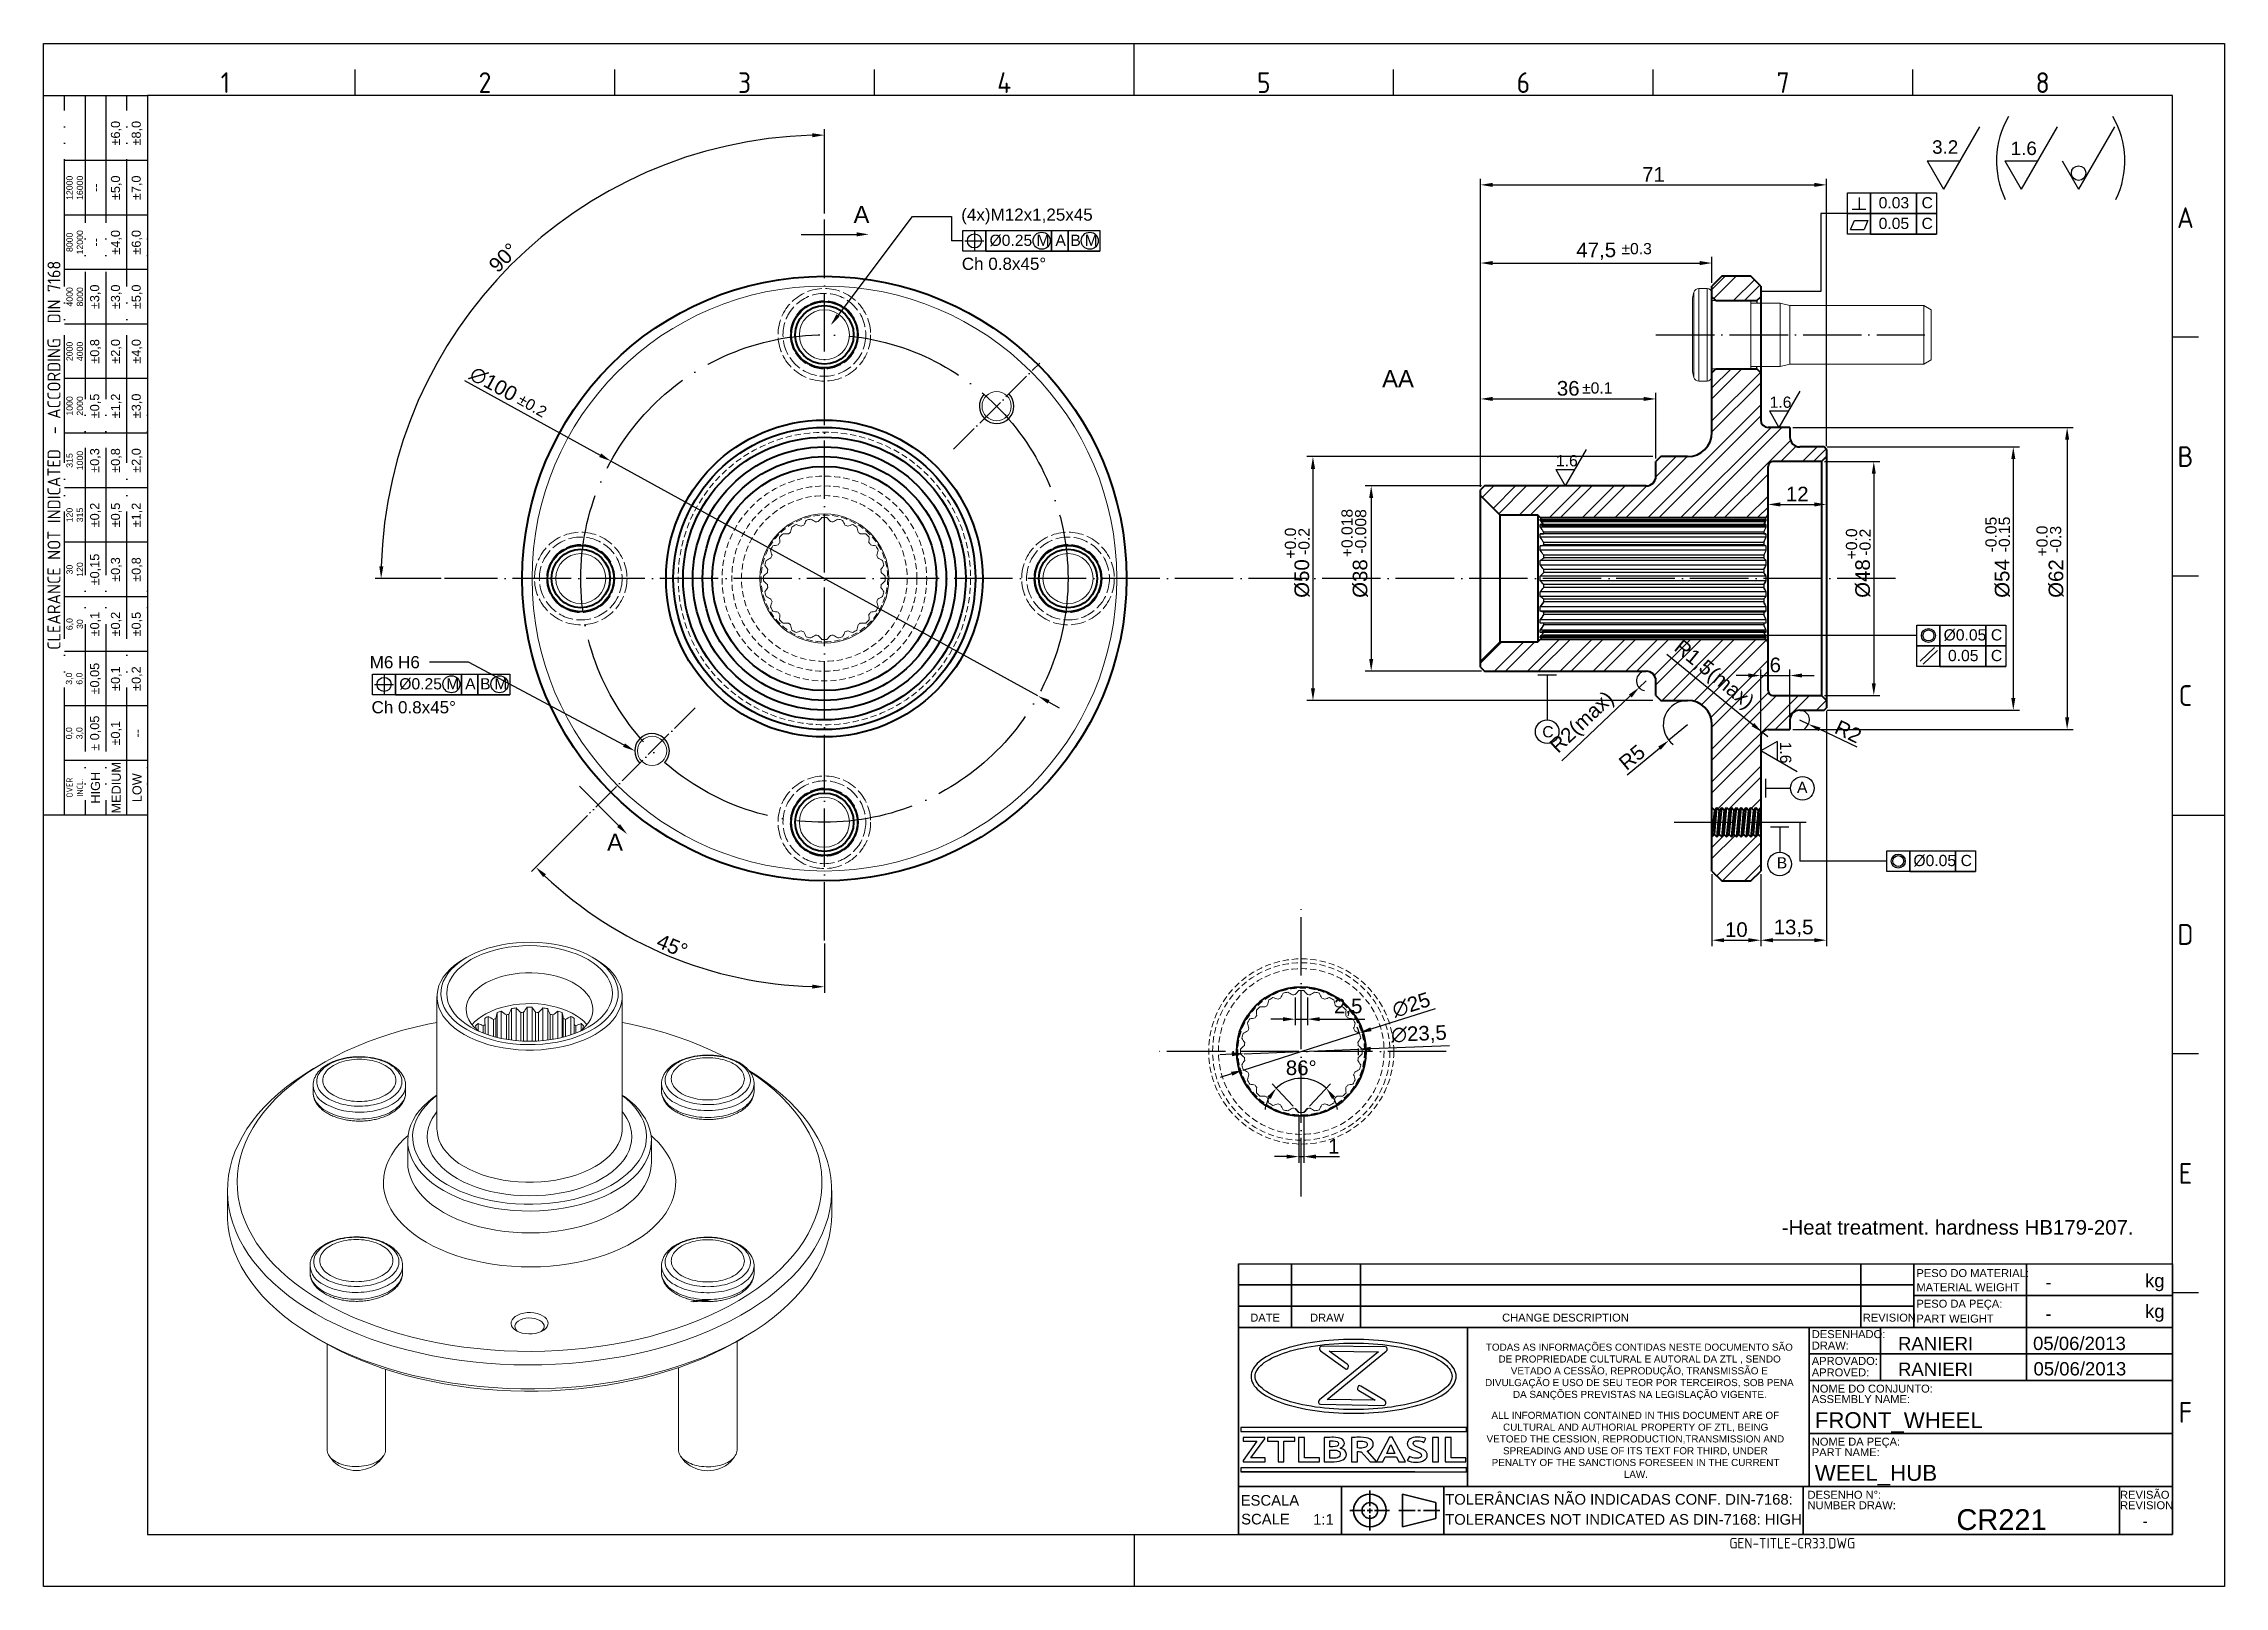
# Model space of a CAD drawing. Header units: millimetres. Extents: x 2429 to 2877, y 1091 to 1407.
import ezdxf
from ezdxf import colors
from ezdxf.entities.mleader import LeaderData, LeaderLine
from ezdxf.enums import TextEntityAlignment as Align
from ezdxf.math import Vec2, Vec3

# ---------------------------------------------------------------- set-up
doc = ezdxf.new("R2010")
doc.units = ezdxf.units.MM
for name, pattern in [('ACAD_ISO02W100', [15, 12, -3]), ('ACAD_ISO04W100', [30, 24, -3, 0, -3]), ('ACAD_ISO05W100', [33, 24, -3, 0, -3, 0, -3]), ('HIDDEN', [1.905, 1.27, -0.635])]:
    doc.linetypes.add(name, pattern=pattern)
for name, color, linetype, lineweight in [('AM_0', 7, 'Continuous', 40), ('AM_4', 1, 'ACAD_ISO04W100', 25), ('AM_5', 3, 'Continuous', 25), ('AM_8', 40, 'ACAD_ISO02W100', 35), ('AM_BOR', 2, 'ACAD_ISO05W100', 35)]:
    doc.layers.add(name, color=color, linetype=linetype, lineweight=lineweight)
doc.layers.add('Camada 1', color=7, linetype='Continuous')
doc.styles.add('ACISOTS', font='isocp.shx', dxfattribs={"height": 1})
doc.styles.get("Standard").update_dxf_attribs({"font": 'arial.ttf'})
doc.dimstyles.new('ISO-25', dxfattribs={"dimtxt": 3, "dimasz": 2.5, "dimexe": 1.25, "dimexo": 0.625, "dimtad": 1, "dimtxsty": 'Standard', "dimcen": 2.5, "dimadec": 0, "dimazin": 0, "dimtfac": 1, "dimtmove": 0, "dimatfit": 3, "dimfxl": 1, "dimarcsym": 0})

msp = doc.modelspace()

# ---------------------------------------------------------------- texts
at = {"insert": (2785.732, 1166.146), "char_height": 3, "width": 73.62749, "attachment_point": 1}
msp.add_mtext('-Heat treatment. hardness HB179-207.', dxfattribs=at)
at = {"color": 0, "linetype": 'Continuous', "char_height": 1.452, "attachment_point": 1}
for s, insert in [('\\pi0.40137;TODAS AS INFORMAÇÕES CONTIDAS NESTE DOCUMENTO SÃO \\P\\pi2.9889;DE PROPRIEDADE CULTURAL E AUTORAL DA ZTL , SENDO \\P\\pi5.5165;VETADO A CESSÃO, REPRODUÇÃO, TRANSMISSÃO E \\P\\pi0.23646;DIVULGAÇÃO E USO DE SEU TEOR POR TERCEIROS, SOB PENA \\P\\pi5.9598;DA SANÇÕES PREVISTAS NA LEGISLAÇÃO VIGENTE.', (2724.624, 1140.788)), ('\\pi2.3521;ALL INFORMATION CONTAINED IN THIS DOCUMENT ARE OF \\P\\pi4.7272;CULTURAL AND AUTHORIAL PROPERTY OF ZTL, BEING  \\P\\pi1.3482;VETOED THE CESSION, REPRODUCTION,TRANSMISSION AND \\P\\pi4.7301;SPREADING AND USE OF ITS TEXT FOR THIRD, UNDER \\P\\pi2.4026;PENALTY OF THE SANCTIONS FORESEEN IN THE CURRENT \\P\\pi29.515;LAW.', (2723.816, 1126.812))]:
    msp.add_mtext_dynamic_manual_height_columns(s, width=63.66463, gutter_width=12.5, heights=[0], dxfattribs=dict(at, insert=insert))
at = {"layer": 'AM_5'}
for s, width, insert, char_height, attachment_point in [('3.2', 18.23779, (2816.606, 1387.641), 2.76, 1), ('1.6', 18.23779, (2832.727, 1387.374), 2.76, 1), ('A', 12.46166, (2595.257, 1370.66), 3.5, 7), (' 0.03', 18.23779, (2804.743, 1375.982), 2.3, 1), ('C', 18.23779, (2814.438, 1375.982), 2.3, 1), (' 0.05', 18.23779, (2804.743, 1371.747), 2.3, 1), ('C', 18.23779, (2814.438, 1371.747), 2.3, 1), ('%%C0.25', 18.23779, (2623.173, 1368.277), 2.3, 1), ('M', 18.23779, (2632.814, 1368.277), 2.3, 1), ('A', 18.23779, (2636.689, 1368.277), 2.3, 1), ('B', 18.23779, (2639.763, 1368.277), 2.3, 1), ('M', 18.23779, (2642.682, 1368.277), 2.3, 1), ('%%P0.3', 18.23779, (2752.85, 1366.565), 2.3, 1), ('AA', 12.46166, (2703.735, 1340.484), 3.5, 1), ('%%P0.1', 18.23779, (2744.766, 1337.989), 2.3, 1), ('1.6', 18.23779, (2783.26, 1335.065), 2.3, 1), ('1.6', 18.23779, (2739.41, 1323.065), 2.3, 1), ('%%C0.05', 18.23779, (2818.968, 1287.33), 2.3, 1), ('C', 18.23779, (2828.663, 1287.33), 2.3, 1), (' 0.05', 18.23779, (2818.968, 1283.095), 2.3, 1), ('C', 18.23779, (2828.663, 1283.095), 2.3, 1), ('%%C0.25', 18.23779, (2502.039, 1277.3), 2.3, 1), ('M', 18.23779, (2511.679, 1277.3), 2.3, 1), ('A', 18.23779, (2515.555, 1277.3), 2.3, 1), ('B', 18.23779, (2518.629, 1277.3), 2.3, 1), ('M', 18.23779, (2521.548, 1277.3), 2.3, 1), ('C', 18.23779, (2736.609, 1267.462), 2.3, 1), ('A', 18.23779, (2788.88, 1256.06), 2.3, 1), ('A', 12.46166, (2544.684, 1245.408), 3.5, 1), ('B', 18.23779, (2784.719, 1240.58), 2.3, 1), ('%%C0.05', 18.23779, (2812.766, 1241.049), 2.3, 1), ('C', 18.23779, (2822.462, 1241.049), 2.3, 1)]:
    msp.add_mtext_dynamic_manual_height_columns(s, width=width, gutter_width=12.5, heights=[0], dxfattribs=dict(at, insert=insert, char_height=char_height, attachment_point=attachment_point))
at = {"layer": 'AM_5', "color": 3, "char_height": 2.5, "attachment_point": 1}
for insert in [(2617.477, 1363.563), (2496.342, 1272.586)]:
    msp.add_mtext_dynamic_manual_height_columns('Ch 0.8x45%%D', width=40.20612, gutter_width=12.5, heights=[0], dxfattribs=dict(at, insert=insert))
at = {"layer": 'AM_5', "char_height": 2.3, "attachment_point": 1}
for s, insert, rotation in [('%%P0.2', (2527.207, 1335.762), 330.0839), ('+0.018', (2695.385, 1302.108), 90), ('-0.008', (2698.173, 1302.853), 90), ('+0.0', (2683.76, 1301.826), 90), ('-0.2', (2686.547, 1302.571), 90), ('+0.0', (2798.91, 1301.676), 90), ('-0.2', (2801.698, 1302.42), 90), ('-0.05', (2827.53, 1303.089), 90), ('-0.15', (2830.275, 1303.119), 90), ('+0.0', (2838.009, 1302.253), 90), ('-0.3', (2840.797, 1302.997), 90), ('1.6', (2787.709, 1264.276), 270)]:
    msp.add_mtext_dynamic_manual_height_columns(s, width=18.23779, gutter_width=12.5, heights=[0], dxfattribs=dict(at, insert=insert, rotation=rotation))
at = {"layer": 'AM_8', "color": 0, "linetype": 'Continuous'}
for s, height, p in [('PESO DO MATERIAL:', 1.6335, (2813.382, 1154.445)), ('kg', 2.7225, (2860.298, 1152.357)), ('MATERIAL WEIGHT', 1.6335, (2813.382, 1151.552)), ('DATE', 1.6335, (2676.673, 1145.31)), ('DRAW', 1.6335, (2688.945, 1145.31)), ('CHANGE DESCRIPTION', 1.6335, (2728.36, 1145.31)), ('REVISION', 1.6335, (2802.375, 1145.31)), ('PESO DA PEÇA:', 1.6335, (2813.382, 1148.167)), ('PART WEIGHT', 1.6335, (2813.382, 1145.119)), ('kg', 2.7225, (2860.298, 1146.076)), ('DESENHADO:', 1.6335, (2791.906, 1141.925)), ('APROVADO:', 1.6335, (2791.906, 1136.423)), ('DRAW:', 1.6335, (2791.906, 1139.575)), ('APROVED:', 1.6335, (2791.906, 1134.074)), ('NOME DO CONJUNTO:', 1.6335, (2791.906, 1130.75)), ('ASSEMBLY NAME:', 1.6335, (2791.906, 1128.599)), ('NOME DA PEÇA:', 1.6335, (2791.906, 1119.86)), ('PART NAME:', 1.6335, (2791.906, 1117.709)), ('TOLERÂNCIAS NÃO INDICADAS CONF. DIN-7168:', 2.178, (2716.667, 1107.756)), ('DESENHO N%%d:', 1.6335, (2791.037, 1108.97)), ('REVISÃO', 1.6335, (2855.172, 1108.97)), ('SCALE', 2.178, (2674.807, 1103.704)), ('ESCALA', 2.178, (2674.705, 1107.553)), ('1:1', 2.178, (2689.573, 1103.645)), ('TOLERANCES NOT INDICATED AS DIN-7168: HIGH', 2.178, (2716.667, 1103.645)), ('NUMBER DRAW:', 1.6335, (2791.037, 1106.819)), ('REVISION', 1.6335, (2855.172, 1106.819))]:
    msp.add_text(s, height=height, dxfattribs=at).set_placement(p)
for p in [(2839.856, 1153.409), (2839.856, 1146.93)]:
    msp.add_attdef('-', text='', height=2.723, dxfattribs=at).set_placement(p, align=Align.MIDDLE_LEFT)
for tag, p, height in [('RANIERI', (2809.601, 1139.446), 2.723), ('05/06/2013', (2837.316, 1139.478), 2.723), ('RANIERI', (2809.599, 1134.178), 2.723), ('05/06/2013', (2837.404, 1134.268), 2.723), ('FRONT_WHEEL', (2792.521, 1123.459), 3.267), ('WEEL_HUB', (2792.521, 1112.652), 3.267), ('CR221', (2821.59, 1102.564), 4.259)]:
    msp.add_attdef(tag, p, '', height=height, dxfattribs=at)
at = {"layer": 'AM_8', "color": 0, "linetype": 'Continuous', "style": 'ACISOTS'}
msp.add_attdef('GEN-TITLE-CR33.DWG', (2774.997, 1098.763), '', height=2.178, dxfattribs=at)
at = {"layer": 'AM_8', "color": 0, "linetype": 'Continuous'}
msp.add_attdef('-', text='', height=2.13, dxfattribs=at).set_placement((2860.326, 1104.363), align=Align.MIDDLE_CENTER)

# ---------------------------------------------------------------- blocks, each defined once
blk = doc.blocks.new('A3 ZTL')
for p, q in [((19.57, 280.82), (19.57, 9.78)), ((401.17, 280.82), (19.57, 280.82)), ((401.17, 9.78), (401.17, 280.82)), ((19.57, 9.78), (401.17, 9.78))]:
    blk.add_line(p, q)
at = {"layer": 'AM_BOR', "color": 135, "linetype": 'Continuous', "lineweight": 25}
for p, q in [((0, 0), (0, 290.61)), ((0, 290.61), (410.96, 290.61)), ((410.96, 290.61), (410.96, 0)), ((410.96, 0), (0, 0))]:
    blk.add_line(p, q, dxfattribs=at)
at = {"layer": 'AM_BOR', "color": 135, "lineweight": 25}
for p, q in [((205.48, 280.82), (205.48, 290.61)), ((58.71, 280.82), (58.71, 285.71)), ((107.63, 280.82), (107.63, 285.71)), ((156.56, 280.82), (156.56, 285.71)), ((254.4, 280.82), (254.4, 285.71)), ((303.33, 280.82), (303.33, 285.71)), ((352.25, 280.82), (352.25, 285.71)), ((3.91, 145.3), (3.91, 280.82)), ((7.83, 280.82), (7.83, 145.3)), ((11.74, 280.82), (11.74, 145.3)), ((15.66, 145.3), (15.66, 280.82)), ((19.57, 268.59), (3.91, 268.59)), ((19.57, 258.32), (3.91, 258.32)), ((19.57, 248.04), (3.91, 248.04)), ((19.57, 237.77), (3.91, 237.77)), ((406.07, 235.32), (401.17, 235.32)), ((19.57, 227.5), (3.91, 227.5)), ((19.57, 217.22), (3.91, 217.22)), ((19.57, 206.95), (3.91, 206.95)), ((19.57, 196.67), (3.91, 196.67)), ((406.07, 190.31), (401.17, 190.31)), ((19.57, 186.4), (3.91, 186.4)), ((19.57, 176.13), (3.91, 176.13)), ((19.57, 165.85), (3.91, 165.85)), ((19.57, 155.58), (3.91, 155.58)), ((401.17, 145.3), (410.96, 145.3)), ((406.07, 100.29), (401.17, 100.29)), ((406.07, 55.28), (401.17, 55.28)), ((205.48, 9.78), (205.48, 0))]:
    blk.add_line(p, q, dxfattribs=at)
blk.add_lwpolyline([(19.57, 145.3), (0, 145.3), (0, 280.82), (19.57, 280.82)], close=True, dxfattribs=at)
at = {"layer": 'AM_BOR', "color": 135, "lineweight": 25, "style": 'ACISOTS'}
for s, p in [('1', (34.25, 283.27)), ('2', (83.17, 283.27)), ('3', (132.09, 283.27)), ('4', (181.02, 283.27)), ('5', (229.94, 283.27)), ('6', (278.86, 283.27)), ('7', (327.79, 283.27)), ('8', (376.71, 283.27)), ('A', (403.62, 257.83)), ('B', (403.62, 212.82)), ('C', (403.62, 167.81)), ('D', (403.62, 122.8)), ('E', (403.62, 77.79)), ('F', (403.62, 32.78))]:
    blk.add_text(s, height=3.91, dxfattribs=at).set_placement(p, align=Align.MIDDLE)
at = {"layer": 'AM_BOR', "color": 135, "lineweight": 25, "attachment_point": 5, "rotation": 90}
for s, insert, char_height, width in [('±6,0', (13.7, 273.73), 1.712, 10.274), ('±8,0', (17.61, 273.73), 1.712, 10.274), ('12000\\P16000', (5.87, 263.45), 1.174, 10.274), ('--', (9.78, 263.45), 1.712, 10.274), ('±5,0', (13.7, 263.45), 1.712, 10.274), ('±7,0', (17.61, 263.45), 1.712, 10.274), ('8000\\P12000', (5.87, 253.18), 1.174, 10.274), ('±4,0', (13.7, 253.18), 1.712, 10.274), ('±6,0', (17.61, 253.18), 1.712, 10.274), ('--', (9.78, 253.18), 1.712, 10.274), ('{\\Fisocp.shx|c0;CLEARANCE NOT INDICATED  - ACCORDING  DIN 7168}', (1.96, 213.06), 2.4462, 135.5186), ('4000\\P8000', (5.87, 242.91), 1.174, 10.274), ('±3,0', (9.78, 242.91), 1.712, 10.274), ('±3,0', (13.7, 242.91), 1.712, 10.274), ('±5,0', (17.61, 242.91), 1.712, 10.274), ('2000\\P4000', (5.87, 232.63), 1.174, 10.274), ('±0,8', (9.78, 232.63), 1.712, 10.274), ('±2,0', (13.7, 232.63), 1.712, 10.274), ('±4,0', (17.61, 232.63), 1.712, 10.274), ('1000\\P2000', (5.87, 222.36), 1.174, 10.274), ('±0,5', (9.78, 222.36), 1.712, 10.274), ('±1,2', (13.7, 222.36), 1.712, 10.274), ('±3,0', (17.61, 222.36), 1.712, 10.274), ('315\\P1000', (5.87, 212.08), 1.174, 10.274), ('±0,3', (9.78, 212.08), 1.712, 10.274), ('±0,8', (13.7, 212.08), 1.712, 10.274), ('±2,0', (17.61, 212.08), 1.712, 10.274), ('120\\P315', (5.87, 201.81), 1.174, 10.274), ('±0,2', (9.78, 201.81), 1.712, 10.274), ('±0,5', (13.7, 201.81), 1.712, 10.274), ('±1,2', (17.61, 201.81), 1.712, 10.274), ('±0,15', (9.78, 191.54), 1.712, 10.274), ('±0,3', (13.7, 191.54), 1.712, 10.274), ('±0,8', (17.61, 191.54), 1.712, 10.274), ('30\\P120', (5.87, 191.54), 1.174, 10.274), ('6,0\\P30', (5.87, 181.26), 1.174, 10.274), ('±0,1', (9.78, 181.26), 1.712, 10.274), ('±0,2', (13.7, 181.26), 1.712, 10.274), ('±0,5', (17.61, 181.26), 1.712, 10.274), ('±0,05', (9.78, 170.99), 1.712, 10.274), ('±0,1', (13.7, 170.99), 1.712, 10.274), ('±0,2', (17.61, 170.99), 1.712, 10.274), ('3,0\\P6,0', (5.87, 170.99), 1.174, 10.274), ('0,0\\P3,0', (5.87, 160.71), 1.174, 10.274), ('± 0,05', (9.78, 160.71), 1.712, 10.274), ('\\pt4.69206;±0,1', (13.7, 160.71), 1.7123, 10.274), ('--', (17.61, 160.71), 1.712, 10.274), ('{\\Fisocp.shx|c0;OVER\\PINCL.}', (5.87, 150.44), 1.1742, 10.274), ('HIGH', (9.78, 150.44), 1.712, 10.274), ('MEDIUM', (13.7, 150.44), 1.712, 10.274), ('LOW', (17.61, 150.44), 1.712, 10.274)]:
    blk.add_mtext(s, dxfattribs=dict(at, insert=insert, char_height=char_height, width=width))
blk = doc.blocks.new('*D12')
at = {"layer": 'AM_5', "color": 0, "lineweight": -2, "transparency": 16777216}
for p, q in [((2515.41, 1338.35), (2543.27, 1323.03)), ((2633.09, 1273.66), (2545.46, 1321.83)), ((2635.28, 1272.45), (2637.47, 1271.25))]:
    blk.add_line(p, q, dxfattribs=at)
at = {"layer": 'AM_5', "color": 0, "transparency": 16777216}
for points in [[(2543.47, 1323.4), (2543.06, 1322.67), (2545.46, 1321.83)], [(2635.48, 1272.82), (2635.08, 1272.09), (2633.09, 1273.66)]]:
    blk.add_solid(points, dxfattribs=at)
at = {"layer": 'Defpoints', "color": 0, "transparency": 16777216}
for p in [(2545.46, 1321.83), (2633.09, 1273.66)]:
    blk.add_point(p, dxfattribs=at)
at = {"layer": 'AM_5', "color": 0, "transparency": 16777216, "insert": (2521.37, 1337.63), "char_height": 3, "attachment_point": 5, "rotation": 331.2004}
blk.add_mtext('∅100', dxfattribs=at)
blk = doc.blocks.new('*D29')
at = {"layer": 'AM_5', "color": 0, "lineweight": -2, "transparency": 16777216}
for p, q in [((2759.3, 1322.74), (2688.29, 1322.74)), ((2689.54, 1320.24), (2689.54, 1275.24)), ((2759.3, 1272.74), (2688.29, 1272.74))]:
    blk.add_line(p, q, dxfattribs=at)
at = {"layer": 'AM_5', "color": 0, "transparency": 16777216}
for points in [[(2689.12, 1320.24), (2689.96, 1320.24), (2689.54, 1322.74)], [(2689.12, 1275.24), (2689.96, 1275.24), (2689.54, 1272.74)]]:
    blk.add_solid(points, dxfattribs=at)
at = {"layer": 'Defpoints', "color": 0, "transparency": 16777216}
for p in [(2759.92, 1322.74), (2689.54, 1272.74), (2759.92, 1272.74)]:
    blk.add_point(p, dxfattribs=at)
at = {"layer": 'AM_5', "color": 0, "transparency": 16777216, "insert": (2687.3, 1297.74), "char_height": 3, "attachment_point": 5, "rotation": 90}
blk.add_mtext('%%C50', dxfattribs=at)
blk = doc.blocks.new('*D30')
at = {"layer": 'AM_5', "color": 0, "lineweight": -2, "transparency": 16777216}
for p, q in [((2724.1, 1316.74), (2700.24, 1316.74)), ((2701.49, 1314.24), (2701.49, 1281.24)), ((2724.1, 1278.74), (2700.24, 1278.74))]:
    blk.add_line(p, q, dxfattribs=at)
at = {"layer": 'AM_5', "color": 0, "transparency": 16777216}
for points in [[(2701.07, 1314.24), (2701.91, 1314.24), (2701.49, 1316.74)], [(2701.07, 1281.24), (2701.91, 1281.24), (2701.49, 1278.74)]]:
    blk.add_solid(points, dxfattribs=at)
at = {"layer": 'Defpoints', "color": 0, "transparency": 16777216}
for p in [(2724.72, 1316.74), (2701.49, 1278.74), (2724.72, 1278.74)]:
    blk.add_point(p, dxfattribs=at)
at = {"layer": 'AM_5', "color": 0, "transparency": 16777216, "insert": (2699.25, 1297.74), "char_height": 3, "attachment_point": 5, "rotation": 90}
blk.add_mtext('%%C38', dxfattribs=at)
blk = doc.blocks.new('*D40')
at = {"layer": 'AM_5', "color": 0, "lineweight": -2, "transparency": 16777216}
for p, q in [((2766.42, 1267.74), (2762.58, 1264.55)), ((2754.04, 1257.44), (2760.66, 1262.95))]:
    blk.add_line(p, q, dxfattribs=at)
blk.add_arc((2766.42, 1267.74), 5, 97.162, 234.0657, dxfattribs=at)
at = {"layer": 'AM_5', "color": 0, "transparency": 16777216}
blk.add_solid([(2760.39, 1263.27), (2760.92, 1262.63), (2762.58, 1264.55)], dxfattribs=at)
at = {"layer": 'Defpoints', "color": 0, "transparency": 16777216}
for p in [(2766.42, 1267.74), (2762.58, 1264.55)]:
    blk.add_point(p, dxfattribs=at)
at = {"layer": 'AM_5', "color": 0, "transparency": 16777216, "insert": (2755.01, 1261.05), "char_height": 3, "attachment_point": 5, "rotation": 39.7418}
blk.add_mtext('R5', dxfattribs=at)
blk = doc.blocks.new('*D41')
at = {"layer": 'AM_5', "color": 0, "lineweight": -2, "transparency": 16777216}
for p, q in [((2757.92, 1276.74), (2756.47, 1275.37)), ((2740.63, 1260.34), (2754.66, 1273.65))]:
    blk.add_line(p, q, dxfattribs=at)
blk.add_arc((2757.92, 1276.74), 2, 107.9049, 259.2901, dxfattribs=at)
at = {"layer": 'AM_5', "color": 0, "transparency": 16777216}
blk.add_solid([(2754.37, 1273.95), (2754.95, 1273.34), (2756.47, 1275.37)], dxfattribs=at)
at = {"layer": 'Defpoints', "color": 0, "transparency": 16777216}
for p in [(2757.92, 1276.74), (2756.47, 1275.37)]:
    blk.add_point(p, dxfattribs=at)
at = {"layer": 'AM_5', "color": 0, "transparency": 16777216, "insert": (2744.95, 1268.01), "char_height": 3, "attachment_point": 5, "rotation": 43.4802}
blk.add_mtext('R2(max)', dxfattribs=at)
blk = doc.blocks.new('*D42')
at = {"layer": 'AM_5', "color": 0, "lineweight": -2, "transparency": 16777216}
for p, q in [((2789.42, 1268.74), (2791.23, 1267.88)), ((2801.21, 1263.12), (2793.49, 1266.81))]:
    blk.add_line(p, q, dxfattribs=at)
blk.add_arc((2789.42, 1268.74), 2, 298.6805, 72.0951, dxfattribs=at)
at = {"layer": 'AM_5', "color": 0, "transparency": 16777216}
blk.add_solid([(2793.66, 1267.18), (2793.31, 1266.43), (2791.23, 1267.88)], dxfattribs=at)
at = {"layer": 'Defpoints', "color": 0, "transparency": 16777216}
for p in [(2789.42, 1268.74), (2791.23, 1267.88)]:
    blk.add_point(p, dxfattribs=at)
at = {"layer": 'AM_5', "color": 0, "transparency": 16777216, "insert": (2799.39, 1266.35), "char_height": 3, "attachment_point": 5, "rotation": 334.4903}
blk.add_mtext('R2', dxfattribs=at)
blk = doc.blocks.new('*D43')
at = {"layer": 'AM_5', "color": 0, "lineweight": -2, "transparency": 16777216}
for p, q in [((2762.15, 1282.22), (2779.83, 1267.77)), ((2782.92, 1265.24), (2781.76, 1266.19))]:
    blk.add_line(p, q, dxfattribs=at)
at = {"layer": 'AM_5', "color": 0, "transparency": 16777216}
blk.add_solid([(2780.09, 1268.1), (2779.56, 1267.45), (2781.76, 1266.19)], dxfattribs=at)
at = {"layer": 'Defpoints', "color": 0, "transparency": 16777216}
for p in [(2781.76, 1266.19), (2782.92, 1265.24)]:
    blk.add_point(p, dxfattribs=at)
at = {"layer": 'AM_5', "color": 0, "transparency": 16777216, "insert": (2771.66, 1277.8), "char_height": 3, "attachment_point": 5, "rotation": 320.7378}
blk.add_mtext('R1,5(max)', dxfattribs=at)
blk = doc.blocks.new('*D44')
at = {"layer": 'AM_5', "color": 0, "lineweight": -2, "transparency": 16777216}
for p, q in [((2723.92, 1316.57), (2723.92, 1335.83)), ((2726.42, 1334.58), (2757.42, 1334.58)), ((2759.92, 1322.37), (2759.92, 1335.83))]:
    blk.add_line(p, q, dxfattribs=at)
at = {"layer": 'AM_5', "color": 0, "transparency": 16777216}
for points in [[(2726.42, 1335), (2726.42, 1334.17), (2723.92, 1334.58)], [(2757.42, 1335), (2757.42, 1334.17), (2759.92, 1334.58)]]:
    blk.add_solid(points, dxfattribs=at)
at = {"layer": 'Defpoints', "color": 0, "transparency": 16777216}
for p in [(2759.92, 1334.58), (2759.92, 1321.74), (2723.92, 1315.94)]:
    blk.add_point(p, dxfattribs=at)
at = {"layer": 'AM_5', "color": 0, "transparency": 16777216, "insert": (2741.92, 1336.74), "char_height": 3, "attachment_point": 5}
blk.add_mtext('36', dxfattribs=at)
blk = doc.blocks.new('*D45')
at = {"layer": 'AM_5', "color": 0, "lineweight": -2, "transparency": 16777216}
for p, q in [((2723.92, 1316.57), (2723.92, 1363.71)), ((2726.42, 1362.46), (2768.92, 1362.46)), ((2771.42, 1358.37), (2771.42, 1363.71))]:
    blk.add_line(p, q, dxfattribs=at)
at = {"layer": 'AM_5', "color": 0, "transparency": 16777216}
for points in [[(2726.42, 1362.88), (2726.42, 1362.04), (2723.92, 1362.46)], [(2768.92, 1362.88), (2768.92, 1362.04), (2771.42, 1362.46)]]:
    blk.add_solid(points, dxfattribs=at)
at = {"layer": 'Defpoints', "color": 0, "transparency": 16777216}
for p in [(2771.42, 1362.46), (2771.42, 1357.74), (2723.92, 1315.94)]:
    blk.add_point(p, dxfattribs=at)
at = {"layer": 'AM_5', "color": 0, "transparency": 16777216, "insert": (2747.67, 1364.88), "char_height": 3, "attachment_point": 5}
blk.add_mtext('47,5', dxfattribs=at)
blk = doc.blocks.new('*D46')
at = {"layer": 'AM_5', "color": 0, "lineweight": -2, "transparency": 16777216}
for p, q in [((2723.92, 1316.57), (2723.92, 1379.75)), ((2726.42, 1378.5), (2792.42, 1378.5)), ((2794.92, 1324.87), (2794.92, 1379.75))]:
    blk.add_line(p, q, dxfattribs=at)
at = {"layer": 'AM_5', "color": 0, "transparency": 16777216}
for points in [[(2726.42, 1378.91), (2726.42, 1378.08), (2723.92, 1378.5)], [(2792.42, 1378.91), (2792.42, 1378.08), (2794.92, 1378.5)]]:
    blk.add_solid(points, dxfattribs=at)
at = {"layer": 'Defpoints', "color": 0, "transparency": 16777216}
for p in [(2794.92, 1378.5), (2794.92, 1324.24), (2723.92, 1315.94)]:
    blk.add_point(p, dxfattribs=at)
at = {"layer": 'AM_5', "color": 0, "transparency": 16777216, "insert": (2759.42, 1380.63), "char_height": 3, "attachment_point": 5}
blk.add_mtext('71', dxfattribs=at)
blk = doc.blocks.new('*D47')
at = {"layer": 'AM_5', "color": 0, "lineweight": -2, "transparency": 16777216}
for p, q in [((2778.92, 1277.84), (2776.42, 1277.84)), ((2781.42, 1265.87), (2781.42, 1279.09)), ((2781.42, 1277.84), (2787.42, 1277.84)), ((2787.42, 1269.37), (2787.42, 1279.09)), ((2789.92, 1277.84), (2792.42, 1277.84))]:
    blk.add_line(p, q, dxfattribs=at)
at = {"layer": 'AM_5', "color": 0, "transparency": 16777216}
for points in [[(2778.92, 1278.26), (2778.92, 1277.43), (2781.42, 1277.84)], [(2789.92, 1278.26), (2789.92, 1277.43), (2787.42, 1277.84)]]:
    blk.add_solid(points, dxfattribs=at)
at = {"layer": 'Defpoints', "color": 0, "transparency": 16777216}
for p in [(2787.42, 1277.84), (2787.42, 1268.74), (2781.42, 1265.24)]:
    blk.add_point(p, dxfattribs=at)
at = {"layer": 'AM_5', "color": 0, "transparency": 16777216, "insert": (2784.42, 1280), "char_height": 3, "attachment_point": 5}
blk.add_mtext('6', dxfattribs=at)
blk = doc.blocks.new('*D48')
at = {"layer": 'AM_5', "color": 0, "lineweight": -2, "transparency": 16777216}
for p, q in [((2794.92, 1270.62), (2794.92, 1222.3)), ((2781.42, 1237.12), (2781.42, 1222.3)), ((2792.42, 1223.55), (2783.92, 1223.55))]:
    blk.add_line(p, q, dxfattribs=at)
at = {"layer": 'AM_5', "color": 0, "transparency": 16777216}
for points in [[(2783.92, 1223.96), (2783.92, 1223.13), (2781.42, 1223.55)], [(2792.42, 1223.96), (2792.42, 1223.13), (2794.92, 1223.55)]]:
    blk.add_solid(points, dxfattribs=at)
at = {"layer": 'Defpoints', "color": 0, "transparency": 16777216}
for p in [(2794.92, 1271.24), (2781.42, 1237.74), (2781.42, 1223.55)]:
    blk.add_point(p, dxfattribs=at)
at = {"layer": 'AM_5', "color": 0, "transparency": 16777216, "insert": (2788.17, 1225.98), "char_height": 3, "attachment_point": 5}
blk.add_mtext('13,5', dxfattribs=at)
blk = doc.blocks.new('*D49')
at = {"layer": 'AM_5', "color": 0, "lineweight": -2, "transparency": 16777216}
for p, q in [((2771.42, 1237.12), (2771.42, 1222.3)), ((2781.42, 1237.12), (2781.42, 1222.3)), ((2773.92, 1223.55), (2778.92, 1223.55))]:
    blk.add_line(p, q, dxfattribs=at)
at = {"layer": 'AM_5', "color": 0, "transparency": 16777216}
for points in [[(2773.92, 1223.96), (2773.92, 1223.13), (2771.42, 1223.55)], [(2778.92, 1223.96), (2778.92, 1223.13), (2781.42, 1223.55)]]:
    blk.add_solid(points, dxfattribs=at)
at = {"layer": 'Defpoints', "color": 0, "transparency": 16777216}
for p in [(2771.42, 1237.74), (2781.42, 1237.74), (2781.42, 1223.55)]:
    blk.add_point(p, dxfattribs=at)
at = {"layer": 'AM_5', "color": 0, "transparency": 16777216, "insert": (2776.42, 1225.7), "char_height": 3, "attachment_point": 5}
blk.add_mtext('10', dxfattribs=at)
blk = doc.blocks.new('*D50')
at = {"layer": 'AM_5', "color": 0, "lineweight": -2, "transparency": 16777216}
for p, q in [((2782.92, 1311.62), (2782.92, 1314.19)), ((2785.42, 1312.94), (2792.42, 1312.94)), ((2794.92, 1313.56), (2794.92, 1314.19))]:
    blk.add_line(p, q, dxfattribs=at)
at = {"layer": 'AM_5', "color": 0, "transparency": 16777216}
for points in [[(2785.42, 1313.36), (2785.42, 1312.52), (2782.92, 1312.94)], [(2792.42, 1313.36), (2792.42, 1312.52), (2794.92, 1312.94)]]:
    blk.add_solid(points, dxfattribs=at)
at = {"layer": 'Defpoints', "color": 0, "transparency": 16777216}
for p in [(2794.92, 1312.94), (2794.92, 1312.94), (2782.92, 1310.99)]:
    blk.add_point(p, dxfattribs=at)
at = {"layer": 'AM_5', "color": 0, "transparency": 16777216, "insert": (2788.92, 1315.07), "char_height": 3, "attachment_point": 5}
blk.add_mtext('12', dxfattribs=at)
blk = doc.blocks.new('*D51')
at = {"layer": 'AM_5', "color": 0, "lineweight": -2, "transparency": 16777216}
for p, q in [((2794.55, 1321.74), (2805.88, 1321.74)), ((2804.63, 1319.24), (2804.63, 1276.24)), ((2794.55, 1273.74), (2805.88, 1273.74))]:
    blk.add_line(p, q, dxfattribs=at)
at = {"layer": 'AM_5', "color": 0, "transparency": 16777216}
for points in [[(2804.22, 1319.24), (2805.05, 1319.24), (2804.63, 1321.74)], [(2804.22, 1276.24), (2805.05, 1276.24), (2804.63, 1273.74)]]:
    blk.add_solid(points, dxfattribs=at)
at = {"layer": 'Defpoints', "color": 0, "transparency": 16777216}
for p in [(2793.92, 1321.74), (2793.92, 1273.74), (2804.63, 1273.74)]:
    blk.add_point(p, dxfattribs=at)
at = {"layer": 'AM_5', "color": 0, "transparency": 16777216, "insert": (2802.39, 1297.74), "char_height": 3, "attachment_point": 5, "rotation": 90}
blk.add_mtext('%%C48', dxfattribs=at)
blk = doc.blocks.new('*D52')
at = {"layer": 'AM_5', "color": 0, "lineweight": -2, "transparency": 16777216}
for p, q in [((2795.05, 1324.74), (2834.51, 1324.74)), ((2833.26, 1322.24), (2833.26, 1273.24)), ((2795.05, 1270.74), (2834.51, 1270.74))]:
    blk.add_line(p, q, dxfattribs=at)
at = {"layer": 'AM_5', "color": 0, "transparency": 16777216}
for points in [[(2832.85, 1322.24), (2833.68, 1322.24), (2833.26, 1324.74)], [(2832.85, 1273.24), (2833.68, 1273.24), (2833.26, 1270.74)]]:
    blk.add_solid(points, dxfattribs=at)
at = {"layer": 'Defpoints', "color": 0, "transparency": 16777216}
for p in [(2794.42, 1324.74), (2794.42, 1270.74), (2833.26, 1270.74)]:
    blk.add_point(p, dxfattribs=at)
at = {"layer": 'AM_5', "color": 0, "transparency": 16777216, "insert": (2831.02, 1297.74), "char_height": 3, "attachment_point": 5, "rotation": 90}
blk.add_mtext('%%C54', dxfattribs=at)
blk = doc.blocks.new('*D53')
at = {"layer": 'AM_5', "color": 0, "lineweight": -2, "transparency": 16777216}
for p, q in [((2788.05, 1328.74), (2845.56, 1328.74)), ((2844.31, 1326.24), (2844.31, 1269.24)), ((2788.05, 1266.74), (2845.56, 1266.74))]:
    blk.add_line(p, q, dxfattribs=at)
at = {"layer": 'AM_5', "color": 0, "transparency": 16777216}
for points in [[(2843.9, 1326.24), (2844.73, 1326.24), (2844.31, 1328.74)], [(2843.9, 1269.24), (2844.73, 1269.24), (2844.31, 1266.74)]]:
    blk.add_solid(points, dxfattribs=at)
at = {"layer": 'Defpoints', "color": 0, "transparency": 16777216}
for p in [(2787.42, 1328.74), (2787.42, 1266.74), (2844.31, 1266.74)]:
    blk.add_point(p, dxfattribs=at)
at = {"layer": 'AM_5', "color": 0, "transparency": 16777216, "insert": (2842.07, 1297.74), "char_height": 3, "attachment_point": 5, "rotation": 90}
blk.add_mtext('%%C62', dxfattribs=at)
blk = doc.blocks.new('*D54')
at = {"layer": 'AM_5', "color": 0, "lineweight": -2, "transparency": 16777216}
for p, q in [((2686.64, 1187.6), (2686.64, 1177.91)), ((2687.64, 1187.6), (2687.64, 1177.91)), ((2684.14, 1179.16), (2681.64, 1179.16)), ((2686.64, 1179.16), (2687.64, 1179.16)), ((2690.14, 1179.16), (2694.99, 1179.16))]:
    blk.add_line(p, q, dxfattribs=at)
at = {"layer": 'AM_5', "color": 0, "transparency": 16777216}
for points in [[(2684.14, 1179.57), (2684.14, 1178.74), (2686.64, 1179.16)], [(2690.14, 1179.57), (2690.14, 1178.74), (2687.64, 1179.16)]]:
    blk.add_solid(points, dxfattribs=at)
at = {"layer": 'Defpoints', "color": 0, "transparency": 16777216}
for p in [(2686.64, 1188.23), (2687.64, 1188.23), (2687.64, 1179.16)]:
    blk.add_point(p, dxfattribs=at)
at = {"layer": 'AM_5', "color": 0, "transparency": 16777216, "insert": (2693.82, 1181.29), "char_height": 3, "attachment_point": 5}
blk.add_mtext('1', dxfattribs=at)
blk = doc.blocks.new('*D55')
at = {"layer": 'AM_5', "color": 0, "lineweight": -2, "transparency": 16777216}
for p, q in [((2685.89, 1211.78), (2685.89, 1206.1)), ((2688.39, 1211.78), (2688.39, 1206.1)), ((2683.39, 1207.35), (2680.89, 1207.35)), ((2685.89, 1207.35), (2688.39, 1207.35)), ((2690.89, 1207.35), (2700.18, 1207.35))]:
    blk.add_line(p, q, dxfattribs=at)
at = {"layer": 'AM_5', "color": 0, "transparency": 16777216}
for points in [[(2683.39, 1207.76), (2683.39, 1206.93), (2685.89, 1207.35)], [(2690.89, 1207.76), (2690.89, 1206.93), (2688.39, 1207.35)]]:
    blk.add_solid(points, dxfattribs=at)
at = {"layer": 'Defpoints', "color": 0, "transparency": 16777216}
for p in [(2685.89, 1212.4), (2688.39, 1212.4), (2688.39, 1207.35)]:
    blk.add_point(p, dxfattribs=at)
at = {"layer": 'AM_5', "color": 0, "transparency": 16777216, "insert": (2696.78, 1209.77), "char_height": 3, "attachment_point": 5}
blk.add_mtext('2,5', dxfattribs=at)
blk = doc.blocks.new('*D56')
at = {"layer": 'AM_5', "color": 0, "lineweight": -2, "transparency": 16777216}
for p, q in [((2685.46, 1189.49), (2681.17, 1194.11)), ((2688.82, 1189.49), (2693.11, 1194.11))]:
    blk.add_line(p, q, dxfattribs=at)
for start, end in [(47.0851, 132.9149), (152.0592, 171.2035), (8.7965, 27.9408)]:
    blk.add_arc((2687.14, 1187.69), 7.52, start, end, dxfattribs=at)
at = {"layer": 'AM_5', "color": 0, "transparency": 16777216}
for points in [[(2680.17, 1191.47), (2680.83, 1190.96), (2682.02, 1193.2)], [(2693.45, 1190.96), (2694.11, 1191.47), (2692.26, 1193.2)]]:
    blk.add_solid(points, dxfattribs=at)
at = {"layer": 'Defpoints', "color": 0, "transparency": 16777216}
for p in [(2689, 1194.97), (2685.89, 1189.04), (2686.64, 1188.23), (2687.64, 1188.23), (2688.39, 1189.04)]:
    blk.add_point(p, dxfattribs=at)
at = {"layer": 'AM_5', "color": 0, "transparency": 16777216, "insert": (2687.14, 1197.36), "char_height": 3, "attachment_point": 5}
blk.add_mtext('86°', dxfattribs=at)
blk = doc.blocks.new('*D57')
at = {"layer": 'AM_5', "color": 0, "lineweight": -2, "transparency": 16777216}
for p, q in [((2714.6, 1209.49), (2701.43, 1205.28)), ((2675.23, 1196.91), (2699.05, 1204.52)), ((2672.85, 1196.15), (2670.47, 1195.39))]:
    blk.add_line(p, q, dxfattribs=at)
blk.add_arc((2687.14, 1200.72), 12.5, 17.2924, 23.4498, dxfattribs=at)
at = {"layer": 'AM_5', "color": 0, "transparency": 16777216}
for points in [[(2701.3, 1205.68), (2701.55, 1204.89), (2699.05, 1204.52)], [(2672.72, 1196.55), (2672.98, 1195.76), (2675.23, 1196.91)]]:
    blk.add_solid(points, dxfattribs=at)
at = {"layer": 'Defpoints', "color": 0, "transparency": 16777216}
for p in [(2699.05, 1204.52), (2675.23, 1196.91)]:
    blk.add_point(p, dxfattribs=at)
at = {"layer": 'AM_5', "color": 0, "transparency": 16777216, "insert": (2709.71, 1210.28), "char_height": 3, "attachment_point": 5, "rotation": 17.7202}
blk.add_mtext('∅25', dxfattribs=at)
blk = doc.blocks.new('*D58')
at = {"layer": 'AM_5', "color": 0, "lineweight": -2, "transparency": 16777216}
for p, q in [((2672.9, 1200.16), (2670.4, 1200.06)), ((2675.4, 1200.26), (2698.88, 1201.18)), ((2717.56, 1201.91), (2701.38, 1201.28))]:
    blk.add_line(p, q, dxfattribs=at)
blk.add_arc((2687.14, 1200.72), 11.75, 356.1559, 3.0592, dxfattribs=at)
at = {"layer": 'AM_5', "color": 0, "transparency": 16777216}
for points in [[(2672.88, 1200.58), (2672.92, 1199.74), (2675.4, 1200.26)], [(2701.36, 1201.69), (2701.39, 1200.86), (2698.88, 1201.18)]]:
    blk.add_solid(points, dxfattribs=at)
at = {"layer": 'Defpoints', "color": 0, "transparency": 16777216}
for p in [(2675.4, 1200.26), (2698.88, 1201.18)]:
    blk.add_point(p, dxfattribs=at)
at = {"layer": 'AM_5', "color": 0, "transparency": 16777216, "insert": (2711.3, 1204.15), "char_height": 3, "attachment_point": 5, "rotation": 2.2512}
blk.add_mtext('∅23,5', dxfattribs=at)
blk = doc.blocks.new('*D62')
at = {"layer": 'AM_5', "color": 0, "lineweight": -2, "transparency": 16777216}
for p, q in [((2589.27, 1372.63), (2589.27, 1389.95)), ((2510.66, 1297.74), (2497.06, 1297.74))]:
    blk.add_line(p, q, dxfattribs=at)
blk.add_arc((2589.27, 1297.74), 90.96, 91.5748, 178.4252, dxfattribs=at)
at = {"layer": 'AM_5', "color": 0, "transparency": 16777216}
for points in [[(2586.77, 1389.09), (2586.78, 1388.25), (2589.27, 1388.7)], [(2498.76, 1300.24), (2497.93, 1300.25), (2498.31, 1297.74)]]:
    blk.add_solid(points, dxfattribs=at)
at = {"layer": 'Defpoints', "color": 0, "transparency": 16777216}
for p in [(2543.79, 1376.52), (2589.27, 1372), (2511.29, 1297.74), (2809.1, 1297.74), (2589.27, 1223.48)]:
    blk.add_point(p, dxfattribs=at)
at = {"layer": 'AM_5', "color": 0, "transparency": 16777216, "insert": (2523.41, 1363.56), "char_height": 3, "attachment_point": 5, "rotation": 45.0195}
blk.add_mtext('90°', dxfattribs=at)
blk = doc.blocks.new('*D63')
at = {"layer": 'AM_5', "color": 0, "lineweight": -2, "transparency": 16777216}
for p, q in [((2540.66, 1249.13), (2529.17, 1237.64)), ((2589.27, 1222.86), (2589.27, 1212.75))]:
    blk.add_line(p, q, dxfattribs=at)
blk.add_arc((2589.27, 1297.74), 83.75, 226.7105, 268.2895, dxfattribs=at)
at = {"layer": 'AM_5', "color": 0, "transparency": 16777216}
for points in [[(2531.56, 1236.49), (2532.14, 1237.08), (2530.05, 1238.53)], [(2586.78, 1214.45), (2586.77, 1213.62), (2589.27, 1214)]]:
    blk.add_solid(points, dxfattribs=at)
at = {"layer": 'Defpoints', "color": 0, "transparency": 16777216}
for p in [(2589.27, 1372), (2562.76, 1271.23), (2541.1, 1249.58), (2547.4, 1225.22), (2589.27, 1223.48)]:
    blk.add_point(p, dxfattribs=at)
at = {"layer": 'AM_5', "color": 0, "transparency": 16777216, "insert": (2558.05, 1222.36), "char_height": 3, "attachment_point": 5, "rotation": 337.5}
blk.add_mtext('45°', dxfattribs=at)

# ---------------------------------------------------------------- dimensions: what is measured, and where the dimension line sits
at = {"layer": 'AM_5'}
dim = msp.add_angular_dim_2l(base=(2543.792, 1376.517), line1=((2589.272, 1223.484), (2589.272, 1372.003)), line2=((2809.096, 1297.743), (2511.285, 1297.743)), dimstyle='ISO-25', dxfattribs=at)
dim.commit()
dim.dimension.update_dxf_attribs({"geometry": '*D62', "text_midpoint": (2524.931, 1362.04), "dimtype": 162})
for base, p1, p2, picture, middle in [((2794.924, 1378.497), (2723.924, 1315.943), (2794.924, 1324.243), '*D46', (2759.424, 1380.629)), ((2771.424, 1362.459), (2723.924, 1315.943), (2771.424, 1357.743), '*D45', (2747.674, 1364.881)), ((2759.924, 1334.582), (2723.924, 1315.943), (2759.924, 1321.743), '*D44', (2741.924, 1336.74)), ((2794.924, 1312.94), (2782.924, 1310.993), (2794.924, 1312.94), '*D50', (2788.924, 1315.071)), ((2787.424, 1277.845), (2781.424, 1265.243), (2787.424, 1268.743), '*D47', (2784.424, 1280.001)), ((2781.424, 1223.547), (2794.924, 1271.243), (2781.424, 1237.743), '*D48', (2788.174, 1225.975)), ((2781.424, 1223.547), (2771.424, 1237.743), (2781.424, 1237.743), '*D49', (2776.424, 1225.704)), ((2688.39, 1207.347), (2685.89, 1212.402), (2688.39, 1212.402), '*D55', (2696.782, 1209.774)), ((2687.64, 1179.156), (2686.64, 1188.228), (2687.64, 1188.228), '*D54', (2693.817, 1181.287))]:
    dim = msp.add_linear_dim(base=base, p1=p1, p2=p2, dimstyle='ISO-25', dxfattribs=at)
    dim.commit()
    dim.dimension.update_dxf_attribs({"geometry": picture, "text_midpoint": middle})
for base, line1, line2, picture, middle in [((2547.399, 1225.217), ((2589.272, 1223.484), (2589.272, 1372.003)), ((2562.755, 1271.227), (2541.104, 1249.576)), '*D63', (2558.047, 1222.359)), ((2688.997, 1194.975), ((2688.39, 1189.035), (2687.64, 1188.228)), ((2685.89, 1189.035), (2686.64, 1188.228)), '*D56', (2687.14, 1197.364))]:
    dim = msp.add_angular_dim_2l(base=base, line1=line1, line2=line2, dimstyle='ISO-25', dxfattribs=at)
    dim.commit()
    dim.dimension.update_dxf_attribs({"geometry": picture, "text_midpoint": middle})
for p1, p2, picture, middle in [((2633.087, 1273.656), (2545.456, 1321.831), '*D12', (2520.292, 1335.664)), ((2675.233, 1196.914), (2699.046, 1204.523), '*D57', (2710.389, 1208.147)), ((2675.399, 1200.257), (2698.88, 1201.18), '*D58', (2711.402, 1201.672))]:
    dim = msp.add_diameter_dim_2p(p1=p1, p2=p2, dimstyle='ISO-25', dxfattribs=at)
    dim.commit()
    dim.dimension.update_dxf_attribs({"geometry": picture, "text_midpoint": middle, "dimtype": 163})
for base, p1, p2, text, picture, middle in [((2844.315, 1266.743), (2787.424, 1328.743), (2787.424, 1266.743), '%%C62', '*D53', (2842.074, 1297.743)), ((2833.263, 1270.743), (2794.424, 1324.743), (2794.424, 1270.743), '%%C54', '*D52', (2831.022, 1297.743)), ((2689.539, 1272.743), (2759.924, 1322.743), (2759.924, 1272.743), '%%C50', '*D29', (2687.298, 1297.743)), ((2804.635, 1273.743), (2793.924, 1321.743), (2793.924, 1273.743), '%%C48', '*D51', (2802.394, 1297.743)), ((2701.491, 1278.743), (2724.724, 1316.743), (2724.724, 1278.743), '%%C38', '*D30', (2699.25, 1297.743))]:
    dim = msp.add_linear_dim(base=base, p1=p1, p2=p2, angle=90, text=text, dimstyle='ISO-25', dxfattribs=at)
    dim.commit()
    dim.dimension.update_dxf_attribs({"geometry": picture, "text_midpoint": middle})
for center, mpoint, picture, middle in [((2782.924, 1265.243), (2781.763, 1266.192), '*D43', (2771.661, 1277.797)), ((2757.924, 1276.743), (2756.473, 1275.367), '*D41', (2744.954, 1268.015))]:
    dim = msp.add_radius_dim(center=center, mpoint=mpoint, text='<>(max)', dimstyle='ISO-25', dxfattribs=at)
    dim.commit()
    dim.dimension.update_dxf_attribs({"geometry": picture, "text_midpoint": middle})
for center, mpoint, picture, middle in [((2766.424, 1267.743), (2762.579, 1264.547), '*D40', (2755.011, 1261.05)), ((2789.424, 1268.743), (2791.229, 1267.882), '*D42', (2799.393, 1266.348))]:
    dim = msp.add_radius_dim(center=center, mpoint=mpoint, dimstyle='ISO-25', dxfattribs=at)
    dim.commit()
    dim.dimension.update_dxf_attribs({"geometry": picture, "text_midpoint": middle})

# ---------------------------------------------------------------- hatches: boundary and pattern name
at = {"layer": 'AM_5'}
h = msp.add_hatch(dxfattribs=at)
h.set_pattern_fill('ANSI32', color=1, scale=0.5)
h.paths.add_polyline_path([(2781.424, 1357.743), (2779.424, 1359.743), (2773.424, 1359.743), (2771.424, 1357.743), (2771.424, 1355.543), (2772.224, 1354.743), (2780.624, 1354.743), (2781.424, 1355.543)])
h.paths.add_polyline_path([(2787.424, 1328.743), (2782.924, 1328.743, -0.4142136), (2781.424, 1330.243), (2781.424, 1339.943), (2780.624, 1340.743), (2772.224, 1340.743), (2771.424, 1339.943), (2771.424, 1327.743, -0.4142136), (2766.424, 1322.743), (2760.924, 1322.743), (2759.924, 1321.743), (2759.924, 1318.743, -0.4142136), (2757.924, 1316.743), (2724.724, 1316.743), (2723.924, 1315.943), (2723.924, 1314.743), (2727.924, 1310.743), (2735.674, 1310.743), (2736.174, 1310.243), (2782.491, 1310.243), (2782.924, 1310.993), (2782.924, 1320.743, -0.4142136), (2783.924, 1321.743), (2793.924, 1321.743), (2794.924, 1322.743), (2794.924, 1324.243), (2794.424, 1324.743), (2789.424, 1324.743, -0.4142136), (2787.424, 1326.743)])
h.paths.add_polyline_path([(2782.924, 1284.493), (2782.491, 1285.243), (2736.174, 1285.243), (2735.674, 1284.743), (2727.924, 1284.743), (2723.924, 1280.743), (2723.924, 1279.543), (2724.724, 1278.743), (2757.924, 1278.743, -0.4142136), (2759.924, 1276.743), (2759.924, 1273.743), (2760.924, 1272.743), (2766.424, 1272.743, -0.4142136), (2771.424, 1267.743), (2771.424, 1250.743), (2771.924, 1250.243), (2772.424, 1250.743), (2772.924, 1250.243), (2773.424, 1250.743), (2773.924, 1250.243), (2774.424, 1250.743), (2774.924, 1250.243), (2775.424, 1250.743), (2775.924, 1250.243), (2776.424, 1250.743), (2776.924, 1250.243), (2777.424, 1250.743), (2777.924, 1250.243), (2778.424, 1250.743), (2778.924, 1250.243), (2779.424, 1250.743), (2779.924, 1250.243), (2780.424, 1250.743), (2780.924, 1250.243), (2781.424, 1250.743), (2781.424, 1265.243, -0.4142136), (2782.924, 1266.743), (2787.424, 1266.743), (2787.424, 1268.743, -0.4142136), (2789.424, 1270.743), (2794.424, 1270.743), (2794.924, 1271.243), (2794.924, 1272.743), (2793.924, 1273.743), (2783.924, 1273.743, -0.4142136), (2782.924, 1274.743)])
h.paths.add_polyline_path([(2781.424, 1244.743), (2780.924, 1245.243), (2780.424, 1244.743), (2779.924, 1245.243), (2779.424, 1244.743), (2778.924, 1245.243), (2778.424, 1244.743), (2777.924, 1245.243), (2777.424, 1244.743), (2776.924, 1245.243), (2776.424, 1244.743), (2775.924, 1245.243), (2775.424, 1244.743), (2774.924, 1245.243), (2774.424, 1244.743), (2773.924, 1245.243), (2773.424, 1244.743), (2772.924, 1245.243), (2772.424, 1244.743), (2771.924, 1245.243), (2771.424, 1244.743), (2771.424, 1237.743), (2773.424, 1235.743), (2779.424, 1235.743), (2781.424, 1237.743)])

# ---------------------------------------------------------------- linework, layer by layer
at = {"color": 7, "linetype": 'Continuous', "lineweight": 15}
for p, q in [((2767.735, 1356.486), (2767.424, 1355.243)), ((2770.424, 1357.243), (2768.705, 1357.243)), ((2771.424, 1356.243), (2771.424, 1339.243)), ((2767.424, 1355.243), (2767.424, 1340.243)), ((2779.424, 1354.743), (2771.424, 1354.743)), ((2779.424, 1354.743), (2779.424, 1340.743)), ((2785.424, 1354.243), (2779.424, 1354.243)), ((2787.424, 1353.743), (2785.424, 1354.243)), ((2785.424, 1354.243), (2785.424, 1341.243)), ((2814.924, 1353.743), (2787.424, 1353.743)), ((2787.424, 1353.743), (2787.424, 1341.743)), ((2814.924, 1341.743), (2814.924, 1353.743)), ((2814.924, 1353.743), (2816.424, 1352.877)), ((2816.424, 1352.877), (2816.424, 1342.609)), ((2814.924, 1341.743), (2816.424, 1342.609)), ((2767.424, 1340.243), (2767.735, 1339.001)), ((2768.705, 1338.243), (2770.424, 1338.243)), ((2771.424, 1340.743), (2779.424, 1340.743)), ((2779.424, 1341.243), (2785.424, 1341.243)), ((2785.424, 1341.243), (2787.424, 1341.743)), ((2787.424, 1341.743), (2814.924, 1341.743)), ((2515.902, 1220.054), (2515.336, 1219.727)), ((2542.21, 1219.727), (2541.644, 1220.054)), ((2509.773, 1211.973), (2509.773, 1184.864)), ((2522.095, 1203.601), (2522.095, 1208.723)), ((2522.961, 1203.403), (2522.961, 1209.012)), ((2525.057, 1203.049), (2525.057, 1209.513)), ((2526.023, 1202.941), (2526.023, 1209.663)), ((2526.957, 1202.868), (2526.957, 1208.713)), ((2527.523, 1202.839), (2527.523, 1208.756)), ((2528.273, 1202.816), (2528.273, 1209.834)), ((2529.273, 1202.816), (2529.273, 1209.834)), ((2530.023, 1202.839), (2530.023, 1208.756)), ((2530.59, 1202.868), (2530.59, 1208.713)), ((2531.523, 1202.941), (2531.523, 1209.663)), ((2532.489, 1203.049), (2532.489, 1209.513)), ((2534.585, 1203.403), (2534.585, 1209.012)), ((2535.451, 1203.601), (2535.451, 1208.723)), ((2547.773, 1184.864), (2547.773, 1211.973)), ((2517.706, 1205.979), (2517.878, 1205.333)), ((2518.206, 1204.988), (2518.206, 1206.478)), ((2519.28, 1204.485), (2519.28, 1206.008)), ((2519.628, 1204.353), (2519.628, 1206.27)), ((2520.295, 1204.12), (2520.295, 1207.926)), ((2521.396, 1203.784), (2521.396, 1207.29)), ((2521.849, 1203.663), (2521.849, 1207.491)), ((2524.014, 1203.204), (2524.014, 1208.213)), ((2524.542, 1203.121), (2524.542, 1208.339)), ((2533.004, 1203.121), (2533.004, 1208.339)), ((2533.532, 1203.204), (2533.532, 1208.213)), ((2535.697, 1203.663), (2535.697, 1207.491)), ((2536.151, 1203.784), (2536.151, 1207.29)), ((2537.251, 1204.12), (2537.251, 1207.926)), ((2537.918, 1204.353), (2537.918, 1206.27)), ((2538.266, 1204.485), (2538.266, 1206.008)), ((2539.34, 1204.988), (2539.34, 1206.478)), ((2539.652, 1205.271), (2539.84, 1205.979)), ((2486.34, 1198.329), (2484.925, 1197.512)), ((2484.342, 1193.747), (2484.342, 1192.343)), ((2503.342, 1192.343), (2503.342, 1193.747)), ((2555.847, 1194.072), (2555.847, 1192.668)), ((2574.847, 1192.668), (2574.847, 1194.072)), ((2503.773, 1182.414), (2503.773, 1177.923)), ((2547.773, 1184.821), (2547.773, 1184.864)), ((2553.773, 1177.923), (2553.773, 1182.414)), ((2466.773, 1172.207), (2466.773, 1167.308)), ((2590.773, 1167.308), (2590.773, 1172.207)), ((2483.719, 1156.776), (2483.719, 1155.372)), ((2502.719, 1155.372), (2502.719, 1156.776)), ((2555.847, 1156.724), (2555.847, 1155.32)), ((2574.847, 1155.32), (2574.847, 1156.724)), ((2484.925, 1142.003), (2486.34, 1141.187)), ((2571.206, 1141.187), (2572.621, 1142.003)), ((2571.347, 1118.984), (2571.347, 1141.294)), ((2487.219, 1140.691), (2487.219, 1119.036)), ((2499.219, 1119.036), (2499.219, 1135.54)), ((2559.347, 1135.877), (2559.347, 1118.984)), ((2487.742, 1117.622), (2488.532, 1116.602)), ((2497.906, 1116.602), (2498.696, 1117.622)), ((2559.869, 1117.57), (2560.66, 1116.549)), ((2570.033, 1116.549), (2570.824, 1117.57))]:
    msp.add_line(p, q, dxfattribs=at)
at = {"color": 8, "linetype": 'Continuous', "lineweight": 15}
for p, q in [((2767.735, 1339.001), (2767.735, 1356.486)), ((2768.705, 1357.243), (2768.705, 1338.243)), ((2770.424, 1338.243), (2770.424, 1357.243))]:
    msp.add_line(p, q, dxfattribs=at)
for p, q in [((2780.624, 1354.743), (2780.624, 1354.243)), ((2780.624, 1340.743), (2780.624, 1341.243)), ((2736.174, 1310.233), (2736.174, 1310.243)), ((2782.491, 1310.243), (2736.174, 1310.243)), ((2782.491, 1310.233), (2736.174, 1310.233)), ((2736.174, 1309.678), (2736.174, 1309.937)), ((2782.491, 1309.937), (2736.174, 1309.937)), ((2782.491, 1309.678), (2736.174, 1309.678)), ((2736.174, 1308.31), (2736.174, 1308.81)), ((2782.491, 1308.81), (2736.174, 1308.81)), ((2782.491, 1308.31), (2736.174, 1308.31)), ((2736.174, 1306.221), (2736.174, 1306.928)), ((2782.491, 1306.928), (2736.174, 1306.928)), ((2736.924, 1309.352), (2736.924, 1309.426)), ((2782.058, 1309.426), (2736.924, 1309.426)), ((2782.058, 1309.352), (2736.924, 1309.352)), ((2736.924, 1308.486), (2736.924, 1308.705)), ((2782.058, 1308.705), (2736.924, 1308.705)), ((2782.058, 1308.486), (2736.924, 1308.486)), ((2736.924, 1306.888), (2736.924, 1307.236)), ((2782.058, 1307.236), (2736.924, 1307.236)), ((2782.058, 1306.888), (2736.924, 1306.888)), ((2782.058, 1309.426), (2782.058, 1309.352)), ((2782.058, 1308.705), (2782.058, 1308.486)), ((2782.058, 1307.236), (2782.058, 1306.888)), ((2782.924, 1310.993), (2782.491, 1310.243)), ((2782.491, 1310.243), (2782.491, 1310.233)), ((2782.491, 1309.937), (2782.491, 1309.678)), ((2782.491, 1308.81), (2782.491, 1308.31)), ((2782.491, 1306.928), (2782.491, 1306.221)), ((2782.491, 1306.221), (2736.174, 1306.221)), ((2736.174, 1303.555), (2736.174, 1304.421)), ((2782.491, 1304.421), (2736.174, 1304.421)), ((2782.491, 1303.555), (2736.174, 1303.555)), ((2736.924, 1304.667), (2736.924, 1305.121)), ((2782.058, 1305.121), (2736.924, 1305.121)), ((2782.058, 1304.667), (2736.924, 1304.667)), ((2736.924, 1301.974), (2736.924, 1302.502)), ((2782.058, 1302.502), (2736.924, 1302.502)), ((2782.058, 1305.121), (2782.058, 1304.667)), ((2782.058, 1302.502), (2782.058, 1301.974)), ((2782.491, 1304.421), (2782.491, 1303.555)), ((2736.174, 1300.493), (2736.174, 1301.459)), ((2782.491, 1301.459), (2736.174, 1301.459)), ((2782.491, 1300.493), (2736.174, 1300.493)), ((2736.174, 1297.243), (2736.174, 1298.243)), ((2782.491, 1298.243), (2736.174, 1298.243)), ((2782.058, 1301.974), (2736.924, 1301.974)), ((2736.924, 1298.993), (2736.924, 1299.56)), ((2782.058, 1299.56), (2736.924, 1299.56)), ((2782.058, 1298.993), (2736.924, 1298.993)), ((2782.058, 1299.56), (2782.058, 1298.993)), ((2782.491, 1301.459), (2782.491, 1300.493)), ((2782.491, 1298.243), (2782.491, 1297.243)), ((2782.491, 1297.243), (2736.174, 1297.243)), ((2736.174, 1294.028), (2736.174, 1294.993)), ((2782.491, 1294.993), (2736.174, 1294.993)), ((2782.491, 1294.028), (2736.174, 1294.028)), ((2736.924, 1295.927), (2736.924, 1296.493)), ((2782.058, 1296.493), (2736.924, 1296.493)), ((2782.058, 1295.927), (2736.924, 1295.927)), ((2736.924, 1292.984), (2736.924, 1293.512)), ((2782.058, 1293.512), (2736.924, 1293.512)), ((2782.058, 1296.493), (2782.058, 1295.927)), ((2782.058, 1293.512), (2782.058, 1292.984)), ((2782.491, 1294.993), (2782.491, 1294.028)), ((2736.174, 1291.065), (2736.174, 1291.931)), ((2782.491, 1291.931), (2736.174, 1291.931)), ((2782.491, 1291.065), (2736.174, 1291.065)), ((2736.174, 1288.558), (2736.174, 1289.265)), ((2782.491, 1289.265), (2736.174, 1289.265)), ((2782.058, 1292.984), (2736.924, 1292.984)), ((2736.924, 1290.366), (2736.924, 1290.819)), ((2782.058, 1290.819), (2736.924, 1290.819)), ((2782.058, 1290.366), (2736.924, 1290.366)), ((2782.058, 1290.819), (2782.058, 1290.366)), ((2782.491, 1291.931), (2782.491, 1291.065)), ((2782.491, 1289.265), (2782.491, 1288.558)), ((2782.491, 1288.558), (2736.174, 1288.558)), ((2736.174, 1286.676), (2736.174, 1287.176)), ((2782.491, 1287.176), (2736.174, 1287.176)), ((2782.491, 1286.676), (2736.174, 1286.676)), ((2736.174, 1285.549), (2736.174, 1285.808)), ((2782.491, 1285.808), (2736.174, 1285.808)), ((2782.491, 1285.549), (2736.174, 1285.549)), ((2736.174, 1285.243), (2736.174, 1285.253)), ((2782.491, 1285.253), (2736.174, 1285.253)), ((2736.174, 1285.243), (2782.491, 1285.243)), ((2736.924, 1288.25), (2736.924, 1288.598)), ((2782.058, 1288.598), (2736.924, 1288.598)), ((2782.058, 1288.25), (2736.924, 1288.25)), ((2736.924, 1286.781), (2736.924, 1287)), ((2782.058, 1287), (2736.924, 1287)), ((2782.058, 1286.781), (2736.924, 1286.781)), ((2736.924, 1286.06), (2736.924, 1286.134)), ((2782.058, 1286.134), (2736.924, 1286.134)), ((2782.058, 1286.06), (2736.924, 1286.06)), ((2782.058, 1288.598), (2782.058, 1288.25)), ((2782.058, 1287), (2782.058, 1286.781)), ((2782.058, 1286.134), (2782.058, 1286.06)), ((2782.491, 1287.176), (2782.491, 1286.676)), ((2782.491, 1285.808), (2782.491, 1285.549)), ((2782.491, 1285.253), (2782.491, 1285.243)), ((2782.491, 1285.243), (2782.924, 1284.493))]:
    msp.add_line(p, q)
at = {"linetype": 'Continuous'}
msp.add_line((2674.261, 1157.192), (2865.925, 1157.192), dxfattribs=at)
at = {"color": 7, "linetype": 'Continuous', "lineweight": 15, "flags": 128}
for points in [[(2515.904, 1205.197), (2517.041, 1204.593), (2518.264, 1204.048), (2519.562, 1203.564), (2520.926, 1203.146), (2522.347, 1202.796), (2523.814, 1202.517), (2525.317, 1202.31), (2526.845, 1202.178), (2528.387, 1202.122), (2529.931, 1202.141), (2531.467, 1202.235), (2532.984, 1202.404), (2534.471, 1202.647), (2535.916, 1202.962), (2537.31, 1203.347), (2538.642, 1203.798), (2539.904, 1204.313), (2541.085, 1204.888), (2542.177, 1205.519), (2543.173, 1206.2), (2544.065, 1206.929), (2544.847, 1207.698), (2545.513, 1208.502), (2546.058, 1209.337), (2546.479, 1210.195), (2546.772, 1211.071), (2546.936, 1211.957), (2546.969, 1212.849), (2546.871, 1213.739), (2546.642, 1214.621), (2546.284, 1215.489), (2545.801, 1216.336), (2545.195, 1217.156), (2544.47, 1217.944), (2543.632, 1218.693), (2542.687, 1219.398), (2541.642, 1220.055), (2540.505, 1220.659), (2539.282, 1221.204), (2537.984, 1221.688), (2536.62, 1222.106), (2535.199, 1222.456), (2533.732, 1222.735), (2532.229, 1222.941), (2530.701, 1223.073), (2529.159, 1223.13), (2527.615, 1223.111), (2526.079, 1223.017), (2524.562, 1222.847), (2523.075, 1222.604), (2521.63, 1222.29), (2520.236, 1221.905), (2518.904, 1221.454), (2517.643, 1220.939), (2516.461, 1220.364), (2515.369, 1219.733), (2514.373, 1219.051), (2513.481, 1218.323), (2512.699, 1217.554), (2512.033, 1216.749), (2511.488, 1215.915), (2511.067, 1215.057), (2510.774, 1214.181), (2510.61, 1213.295), (2510.577, 1212.403), (2510.675, 1211.513), (2510.904, 1210.631), (2511.262, 1209.763), (2511.745, 1208.916), (2512.352, 1208.096), (2513.076, 1207.308), (2513.914, 1206.559), (2514.859, 1205.853), (2515.904, 1205.197)], [(2516.752, 1205.686), (2515.75, 1206.318), (2514.847, 1206.997), (2514.051, 1207.719), (2513.366, 1208.478), (2512.798, 1209.269), (2512.352, 1210.086), (2512.031, 1210.922), (2511.838, 1211.771), (2511.773, 1212.626), (2511.838, 1213.481), (2512.031, 1214.33), (2512.352, 1215.166), (2512.798, 1215.982), (2513.366, 1216.773), (2514.051, 1217.533), (2514.847, 1218.255), (2515.75, 1218.934), (2516.752, 1219.565), (2517.846, 1220.144), (2519.022, 1220.665), (2520.273, 1221.125), (2521.589, 1221.52), (2522.959, 1221.848), (2524.373, 1222.105), (2525.821, 1222.291), (2527.291, 1222.402), (2528.773, 1222.44), (2530.255, 1222.402), (2531.725, 1222.291), (2533.173, 1222.105), (2534.587, 1221.848), (2535.958, 1221.52), (2537.273, 1221.125), (2538.524, 1220.665), (2539.7, 1220.144), (2540.794, 1219.565), (2541.796, 1218.934), (2542.699, 1218.255), (2543.495, 1217.533), (2544.18, 1216.773), (2544.748, 1215.982), (2545.194, 1215.166), (2545.515, 1214.33), (2545.708, 1213.481), (2545.773, 1212.626), (2545.708, 1211.771), (2545.515, 1210.922), (2545.194, 1210.086), (2544.748, 1209.269), (2544.18, 1208.478), (2543.495, 1207.719), (2542.699, 1206.997), (2541.796, 1206.318), (2540.794, 1205.686), (2539.7, 1205.108), (2538.524, 1204.587), (2537.273, 1204.127), (2535.958, 1203.732), (2534.587, 1203.404), (2533.173, 1203.146), (2531.725, 1202.961), (2530.255, 1202.849), (2528.773, 1202.812), (2527.291, 1202.849), (2525.821, 1202.961), (2524.373, 1203.146), (2522.959, 1203.404), (2521.589, 1203.732), (2520.273, 1204.127), (2519.022, 1204.587), (2517.846, 1205.108), (2516.752, 1205.686)], [(2515.338, 1204.217), (2514.274, 1204.884), (2513.31, 1205.599), (2512.451, 1206.358), (2511.704, 1207.155), (2511.073, 1207.986), (2510.563, 1208.843), (2510.177, 1209.722), (2509.919, 1210.616), (2509.789, 1211.519), (2509.789, 1212.426), (2509.919, 1213.329), (2510.177, 1214.224), (2510.563, 1215.102), (2511.073, 1215.96), (2511.704, 1216.79), (2512.451, 1217.587), (2513.31, 1218.346), (2514.274, 1219.062), (2515.336, 1219.727)], [(2542.21, 1219.727), (2543.272, 1219.062), (2544.236, 1218.346), (2545.095, 1217.587), (2545.842, 1216.79), (2546.473, 1215.96), (2546.983, 1215.102), (2547.369, 1214.224), (2547.627, 1213.329), (2547.757, 1212.426), (2547.757, 1211.519), (2547.627, 1210.616), (2547.369, 1209.722), (2546.983, 1208.843), (2546.473, 1207.986), (2545.842, 1207.155), (2545.095, 1206.358), (2544.236, 1205.599), (2543.272, 1204.884), (2542.208, 1204.217), (2541.053, 1203.603), (2539.814, 1203.046), (2538.499, 1202.55), (2537.118, 1202.119), (2535.68, 1201.755), (2534.194, 1201.46), (2532.672, 1201.238), (2531.123, 1201.088), (2529.558, 1201.014), (2527.988, 1201.014), (2526.423, 1201.088), (2524.874, 1201.238), (2523.352, 1201.46), (2521.866, 1201.755), (2520.428, 1202.119), (2519.047, 1202.55), (2517.733, 1203.046), (2516.493, 1203.603), (2515.338, 1204.217)], [(2539.191, 1204.871), (2539.78, 1205.367), (2540.414, 1206.02), (2540.933, 1206.705), (2541.33, 1207.417), (2541.603, 1208.149), (2541.748, 1208.892), (2541.764, 1209.64), (2541.651, 1210.386), (2541.41, 1211.121), (2541.044, 1211.838), (2540.555, 1212.531), (2539.949, 1213.193), (2539.233, 1213.816), (2538.412, 1214.395), (2537.496, 1214.924), (2536.493, 1215.398), (2535.413, 1215.812), (2534.267, 1216.161), (2533.067, 1216.443), (2531.824, 1216.655), (2530.55, 1216.794), (2529.259, 1216.859), (2527.963, 1216.85), (2526.675, 1216.766), (2525.408, 1216.609), (2524.175, 1216.379), (2522.987, 1216.08), (2521.857, 1215.714), (2520.795, 1215.285), (2519.813, 1214.797), (2518.919, 1214.255), (2518.124, 1213.664), (2517.435, 1213.031), (2516.858, 1212.361), (2516.399, 1211.661), (2516.064, 1210.938), (2515.855, 1210.2), (2515.774, 1209.453), (2515.823, 1208.706), (2516, 1207.965), (2516.304, 1207.237), (2516.732, 1206.531), (2517.28, 1205.853), (2517.941, 1205.21), (2518.355, 1204.871)], [(2516.985, 1206.196), (2517.435, 1206.703), (2518.124, 1207.336), (2518.919, 1207.927), (2519.813, 1208.469), (2520.795, 1208.957), (2521.857, 1209.386), (2522.987, 1209.752), (2524.175, 1210.051), (2525.408, 1210.281), (2526.675, 1210.438), (2527.963, 1210.522), (2529.259, 1210.531), (2530.55, 1210.466), (2531.824, 1210.327), (2533.067, 1210.115), (2534.267, 1209.833), (2535.413, 1209.484), (2536.493, 1209.07), (2537.496, 1208.596), (2538.412, 1208.067), (2539.233, 1207.488), (2539.949, 1206.865), (2540.555, 1206.203), (2540.561, 1206.196)], [(2509.773, 1206.695), (2507.924, 1206.319), (2505.329, 1205.724), (2502.785, 1205.06), (2500.297, 1204.328), (2497.871, 1203.53), (2495.511, 1202.668), (2493.224, 1201.743), (2491.014, 1200.758), (2488.885, 1199.715), (2486.843, 1198.616), (2484.892, 1197.463), (2483.036, 1196.259), (2481.278, 1195.006), (2479.624, 1193.707), (2478.076, 1192.366), (2476.638, 1190.984), (2475.313, 1189.565), (2474.103, 1188.112), (2473.012, 1186.629), (2472.042, 1185.117), (2471.195, 1183.581), (2470.472, 1182.024), (2469.875, 1180.449), (2469.407, 1178.86), (2469.066, 1177.26), (2468.855, 1175.653), (2468.774, 1174.042), (2468.823, 1172.43), (2469.001, 1170.821), (2469.309, 1169.219), (2469.746, 1167.627), (2470.311, 1166.049), (2471.002, 1164.487), (2471.818, 1162.945), (2472.758, 1161.427), (2473.819, 1159.936), (2474.999, 1158.475), (2476.296, 1157.048), (2477.706, 1155.657), (2479.227, 1154.305), (2480.855, 1152.995), (2482.587, 1151.731), (2484.419, 1150.514), (2486.347, 1149.348)], [(2568.967, 1199.545), (2568.137, 1199.981), (2565.987, 1201.01), (2563.757, 1201.98), (2561.451, 1202.89), (2559.075, 1203.736), (2556.633, 1204.517), (2554.13, 1205.232), (2551.573, 1205.879), (2548.966, 1206.457), (2547.773, 1206.695)], [(2487.66, 1190.971), (2488.082, 1190.743), (2488.529, 1190.531), (2489, 1190.337), (2489.492, 1190.162), (2490.002, 1190.005), (2490.53, 1189.869), (2491.072, 1189.752), (2491.626, 1189.657), (2492.19, 1189.583), (2492.761, 1189.531), (2493.336, 1189.501), (2493.914, 1189.493), (2494.492, 1189.506), (2495.067, 1189.542), (2495.636, 1189.6), (2496.198, 1189.679), (2496.749, 1189.78), (2497.288, 1189.901), (2497.811, 1190.042), (2498.317, 1190.204), (2498.804, 1190.384), (2499.269, 1190.582), (2499.71, 1190.798), (2500.125, 1191.03), (2500.513, 1191.277), (2500.872, 1191.539), (2501.2, 1191.814), (2501.496, 1192.101), (2501.759, 1192.398), (2501.986, 1192.705), (2502.179, 1193.019), (2502.334, 1193.341), (2502.453, 1193.667), (2502.534, 1193.998), (2502.577, 1194.331), (2502.582, 1194.664), (2502.548, 1194.998), (2502.477, 1195.329), (2502.368, 1195.657), (2502.221, 1195.979), (2502.038, 1196.296), (2501.819, 1196.605), (2501.565, 1196.905), (2501.277, 1197.194), (2500.957, 1197.472), (2500.606, 1197.737), (2500.225, 1197.988), (2499.816, 1198.224), (2499.381, 1198.444), (2498.922, 1198.647), (2498.441, 1198.832), (2497.939, 1198.998), (2497.42, 1199.144), (2496.885, 1199.271), (2496.337, 1199.376), (2495.777, 1199.461), (2495.21, 1199.524), (2494.636, 1199.565), (2494.059, 1199.585), (2493.481, 1199.582), (2492.904, 1199.557), (2492.332, 1199.51), (2491.766, 1199.442), (2491.209, 1199.352), (2490.664, 1199.241), (2490.133, 1199.109), (2489.618, 1198.958), (2489.121, 1198.787), (2488.645, 1198.598), (2488.192, 1198.391), (2487.763, 1198.167), (2487.361, 1197.927), (2486.988, 1197.672), (2486.644, 1197.404), (2486.332, 1197.123), (2486.052, 1196.831), (2485.807, 1196.528), (2485.597, 1196.217), (2485.423, 1195.899), (2485.286, 1195.575), (2485.186, 1195.246), (2485.124, 1194.915), (2485.1, 1194.581), (2485.114, 1194.247), (2485.167, 1193.915), (2485.257, 1193.585), (2485.385, 1193.26), (2485.55, 1192.94), (2485.751, 1192.627), (2485.988, 1192.323), (2486.259, 1192.028), (2486.563, 1191.744), (2486.899, 1191.472), (2487.265, 1191.214), (2487.66, 1190.971)], [(2559.165, 1191.295), (2559.587, 1191.067), (2560.034, 1190.856), (2560.505, 1190.662), (2560.996, 1190.486), (2561.507, 1190.33), (2562.034, 1190.193), (2562.576, 1190.077), (2563.13, 1189.982), (2563.694, 1189.908), (2564.265, 1189.856), (2564.841, 1189.825), (2565.419, 1189.817), (2565.997, 1189.831), (2566.571, 1189.867), (2567.141, 1189.924), (2567.702, 1190.004), (2568.254, 1190.104), (2568.792, 1190.225), (2569.316, 1190.367), (2569.822, 1190.528), (2570.308, 1190.708), (2570.773, 1190.907), (2571.214, 1191.123), (2571.63, 1191.355), (2572.018, 1191.602), (2572.377, 1191.864), (2572.705, 1192.138), (2573.001, 1192.425), (2573.263, 1192.723), (2573.491, 1193.029), (2573.683, 1193.344), (2573.839, 1193.665), (2573.958, 1193.992), (2574.039, 1194.322), (2574.082, 1194.655), (2574.086, 1194.989), (2574.053, 1195.322), (2573.982, 1195.653), (2573.872, 1195.981), (2573.726, 1196.304), (2573.543, 1196.621), (2573.324, 1196.929), (2573.07, 1197.229), (2572.782, 1197.519), (2572.462, 1197.797), (2572.11, 1198.062), (2571.73, 1198.313), (2571.321, 1198.549), (2570.886, 1198.769), (2570.427, 1198.971), (2569.945, 1199.156), (2569.444, 1199.322), (2568.925, 1199.469), (2568.39, 1199.595), (2567.841, 1199.701), (2567.282, 1199.786), (2566.714, 1199.849), (2566.141, 1199.89), (2565.563, 1199.909), (2564.985, 1199.907), (2564.409, 1199.882), (2563.836, 1199.835), (2563.271, 1199.766), (2562.714, 1199.677), (2562.169, 1199.566), (2561.637, 1199.434), (2561.122, 1199.283), (2560.626, 1199.112), (2560.15, 1198.922), (2559.696, 1198.715), (2559.268, 1198.491), (2558.866, 1198.251), (2558.492, 1197.997), (2558.149, 1197.728), (2557.836, 1197.447), (2557.557, 1197.155), (2557.312, 1196.853), (2557.102, 1196.542), (2556.927, 1196.224), (2556.79, 1195.9), (2556.69, 1195.571), (2556.628, 1195.239), (2556.604, 1194.906), (2556.619, 1194.572), (2556.671, 1194.24), (2556.762, 1193.91), (2556.89, 1193.585), (2557.055, 1193.265), (2557.256, 1192.952), (2557.492, 1192.647), (2557.763, 1192.352), (2558.067, 1192.069), (2558.403, 1191.797), (2558.77, 1191.539), (2559.165, 1191.295)], [(2570.65, 1198.179), (2571.015, 1197.953), (2571.351, 1197.712), (2571.656, 1197.458), (2571.929, 1197.193), (2572.169, 1196.916), (2572.374, 1196.631), (2572.543, 1196.337), (2572.675, 1196.038), (2572.77, 1195.734), (2572.828, 1195.426), (2572.847, 1195.118), (2572.828, 1194.809), (2572.77, 1194.501), (2572.675, 1194.197), (2572.543, 1193.898), (2572.374, 1193.604), (2572.169, 1193.319), (2571.929, 1193.043), (2571.656, 1192.777), (2571.351, 1192.523), (2571.015, 1192.282), (2570.65, 1192.056), (2570.258, 1191.845), (2569.841, 1191.651), (2569.401, 1191.475), (2568.941, 1191.317), (2568.462, 1191.179), (2567.968, 1191.061), (2567.46, 1190.963), (2566.941, 1190.887), (2566.414, 1190.832), (2565.882, 1190.799), (2565.347, 1190.788), (2564.812, 1190.799), (2564.279, 1190.832), (2563.752, 1190.887), (2563.234, 1190.963), (2562.726, 1191.061), (2562.231, 1191.179), (2561.752, 1191.317), (2561.292, 1191.475), (2560.852, 1191.651), (2560.435, 1191.845), (2560.043, 1192.056), (2559.679, 1192.282), (2559.343, 1192.523), (2559.037, 1192.777), (2558.764, 1193.043), (2558.524, 1193.319), (2558.32, 1193.604), (2558.15, 1193.898), (2558.018, 1194.197), (2557.923, 1194.501), (2557.866, 1194.809), (2557.847, 1195.118), (2557.866, 1195.426), (2557.923, 1195.734), (2558.018, 1196.038), (2558.15, 1196.337), (2558.32, 1196.631), (2558.524, 1196.916), (2558.764, 1197.193), (2559.037, 1197.458), (2559.343, 1197.712), (2559.679, 1197.953), (2560.043, 1198.179), (2560.435, 1198.39), (2560.852, 1198.584), (2561.292, 1198.76), (2561.752, 1198.918), (2562.231, 1199.056), (2562.726, 1199.174), (2563.234, 1199.272), (2563.752, 1199.348), (2564.279, 1199.403), (2564.812, 1199.436), (2565.347, 1199.447), (2565.882, 1199.436), (2566.414, 1199.403), (2566.941, 1199.348), (2567.46, 1199.272), (2567.968, 1199.174), (2568.462, 1199.056), (2568.941, 1198.918), (2569.401, 1198.76), (2569.841, 1198.584), (2570.258, 1198.39), (2570.65, 1198.179)], [(2484.932, 1146.899), (2482.969, 1148.085), (2481.101, 1149.323), (2479.334, 1150.609), (2477.671, 1151.94), (2476.115, 1153.314), (2474.67, 1154.727), (2473.338, 1156.178), (2472.124, 1157.662), (2471.028, 1159.176), (2470.054, 1160.718), (2469.203, 1162.285), (2468.478, 1163.872), (2467.879, 1165.476), (2467.409, 1167.095), (2467.067, 1168.724), (2466.856, 1170.361), (2466.774, 1172.002), (2466.823, 1173.643), (2467.002, 1175.281), (2467.311, 1176.913), (2467.75, 1178.535), (2468.316, 1180.143), (2469.01, 1181.735), (2469.83, 1183.306), (2470.773, 1184.855), (2471.838, 1186.377), (2473.024, 1187.869), (2474.326, 1189.328), (2475.743, 1190.751), (2477.271, 1192.135), (2478.908, 1193.477), (2480.65, 1194.774), (2482.493, 1196.024), (2484.433, 1197.224), (2484.925, 1197.512)], [(2573.802, 1196.805), (2575.524, 1195.716), (2577.341, 1194.454), (2579.057, 1193.145), (2580.667, 1191.793), (2582.168, 1190.398), (2583.557, 1188.966), (2584.83, 1187.499), (2585.985, 1185.999), (2587.02, 1184.47), (2587.933, 1182.916), (2588.721, 1181.339), (2589.383, 1179.742), (2589.918, 1178.13), (2590.324, 1176.506), (2590.601, 1174.872), (2590.748, 1173.233), (2590.764, 1171.592), (2590.65, 1169.952), (2590.406, 1168.316), (2590.032, 1166.689), (2589.529, 1165.074), (2588.899, 1163.473), (2588.142, 1161.891), (2587.26, 1160.331), (2586.255, 1158.795), (2585.13, 1157.288), (2583.886, 1155.812), (2582.526, 1154.371), (2581.053, 1152.967), (2579.47, 1151.603), (2577.78, 1150.283), (2575.987, 1149.009), (2574.095, 1147.784), (2572.108, 1146.61), (2570.03, 1145.49), (2567.865, 1144.426), (2565.617, 1143.421), (2563.292, 1142.476), (2560.895, 1141.594), (2558.43, 1140.776), (2555.902, 1140.024), (2553.318, 1139.34), (2550.682, 1138.724), (2548, 1138.18), (2545.277, 1137.707), (2542.52, 1137.306), (2539.734, 1136.979), (2536.924, 1136.726), (2534.098, 1136.548), (2531.26, 1136.444), (2528.418, 1136.416), (2525.576, 1136.463), (2522.74, 1136.585), (2519.918, 1136.782), (2517.114, 1137.054), (2514.334, 1137.399), (2511.585, 1137.818), (2508.872, 1138.309), (2506.201, 1138.872), (2503.577, 1139.504), (2501.006, 1140.205), (2498.494, 1140.974), (2496.045, 1141.808), (2493.666, 1142.706), (2491.36, 1143.667), (2489.132, 1144.687), (2486.988, 1145.765), (2484.932, 1146.899)], [(2499.145, 1197.854), (2499.51, 1197.628), (2499.846, 1197.388), (2500.151, 1197.134), (2500.425, 1196.868), (2500.664, 1196.592), (2500.869, 1196.306), (2501.038, 1196.013), (2501.171, 1195.713), (2501.266, 1195.409), (2501.323, 1195.102), (2501.342, 1194.793), (2501.323, 1194.484), (2501.266, 1194.177), (2501.171, 1193.873), (2501.038, 1193.573), (2500.869, 1193.28), (2500.664, 1192.994), (2500.425, 1192.718), (2500.151, 1192.452), (2499.846, 1192.198), (2499.51, 1191.958), (2499.145, 1191.731), (2498.753, 1191.521), (2498.337, 1191.327), (2497.897, 1191.151), (2497.436, 1190.993), (2496.958, 1190.855), (2496.463, 1190.736), (2495.955, 1190.639), (2495.436, 1190.562), (2494.909, 1190.507), (2494.377, 1190.474), (2493.842, 1190.463), (2493.307, 1190.474), (2492.775, 1190.507), (2492.248, 1190.562), (2491.729, 1190.639), (2491.221, 1190.736), (2490.726, 1190.855), (2490.248, 1190.993), (2489.787, 1191.151), (2489.347, 1191.327), (2488.931, 1191.521), (2488.539, 1191.731), (2488.174, 1191.958), (2487.838, 1192.198), (2487.533, 1192.452), (2487.259, 1192.718), (2487.02, 1192.994), (2486.815, 1193.28), (2486.646, 1193.573), (2486.513, 1193.873), (2486.418, 1194.177), (2486.361, 1194.484), (2486.342, 1194.793), (2486.361, 1195.102), (2486.418, 1195.409), (2486.513, 1195.713), (2486.646, 1196.013), (2486.815, 1196.306), (2487.02, 1196.592), (2487.259, 1196.868), (2487.533, 1197.134), (2487.838, 1197.388), (2488.174, 1197.628), (2488.539, 1197.854), (2488.931, 1198.065), (2489.347, 1198.259), (2489.787, 1198.435), (2490.248, 1198.593), (2490.726, 1198.731), (2491.221, 1198.85), (2491.729, 1198.947), (2492.248, 1199.024), (2492.775, 1199.079), (2493.307, 1199.112), (2493.842, 1199.123), (2494.377, 1199.112), (2494.909, 1199.079), (2495.436, 1199.024), (2495.955, 1198.947), (2496.463, 1198.85), (2496.958, 1198.731), (2497.436, 1198.593), (2497.897, 1198.435), (2498.337, 1198.259), (2498.753, 1198.065), (2499.145, 1197.854)], [(2486.347, 1149.348), (2488.366, 1148.235), (2490.474, 1147.178), (2492.664, 1146.178), (2494.933, 1145.238), (2497.274, 1144.36), (2499.684, 1143.546), (2502.157, 1142.797), (2504.688, 1142.116), (2507.271, 1141.504), (2509.9, 1140.961), (2512.571, 1140.49), (2515.276, 1140.091), (2518.011, 1139.765), (2520.768, 1139.513), (2523.544, 1139.335), (2526.33, 1139.232), (2529.122, 1139.204), (2531.913, 1139.25), (2534.697, 1139.372), (2537.469, 1139.569), (2540.222, 1139.839), (2542.949, 1140.184), (2545.647, 1140.601), (2548.307, 1141.09), (2550.925, 1141.65), (2553.496, 1142.28), (2556.012, 1142.978), (2558.47, 1143.743), (2560.864, 1144.573), (2563.188, 1145.467), (2565.437, 1146.422), (2567.607, 1147.437), (2569.693, 1148.508), (2571.69, 1149.635), (2573.595, 1150.814), (2575.402, 1152.042), (2577.108, 1153.318), (2578.71, 1154.639), (2580.203, 1156.001), (2581.585, 1157.401), (2582.853, 1158.838), (2584.003, 1160.306), (2585.034, 1161.804), (2585.943, 1163.329), (2586.729, 1164.875), (2587.388, 1166.442), (2587.921, 1168.024), (2588.326, 1169.619), (2588.602, 1171.223), (2588.748, 1172.833), (2588.764, 1174.445), (2588.65, 1176.055), (2588.407, 1177.661), (2588.034, 1179.259), (2587.533, 1180.845), (2586.905, 1182.415), (2586.151, 1183.967), (2585.273, 1185.497), (2584.272, 1187.002), (2583.152, 1188.479), (2581.913, 1189.923), (2580.559, 1191.333), (2579.093, 1192.705), (2577.518, 1194.036), (2575.838, 1195.324), (2574.056, 1196.564), (2573.93, 1196.644)], [(2511.095, 1172.209), (2509.866, 1172.972), (2508.735, 1173.784), (2507.708, 1174.641), (2506.792, 1175.539), (2505.99, 1176.473), (2505.307, 1177.437), (2504.746, 1178.428), (2504.31, 1179.439), (2504.002, 1180.466), (2503.823, 1181.503), (2503.774, 1182.544), (2503.856, 1183.585), (2504.067, 1184.62), (2504.407, 1185.644), (2504.874, 1186.65), (2505.466, 1187.635), (2506.179, 1188.592), (2507.01, 1189.517), (2507.955, 1190.405), (2509.008, 1191.251), (2509.773, 1191.794)], [(2509.773, 1191.695), (2509.227, 1191.27), (2508.252, 1190.415), (2507.389, 1189.52), (2506.643, 1188.592), (2506.017, 1187.633), (2505.516, 1186.651), (2505.142, 1185.65), (2504.897, 1184.636), (2504.782, 1183.614), (2504.799, 1182.591), (2504.946, 1181.57), (2505.223, 1180.559), (2505.63, 1179.562), (2506.162, 1178.586), (2506.818, 1177.634), (2507.594, 1176.713), (2508.485, 1175.828), (2509.488, 1174.984), (2510.596, 1174.184), (2511.802, 1173.434)], [(2547.773, 1191.794), (2548.258, 1191.456), (2549.338, 1190.621), (2550.31, 1189.743), (2551.17, 1188.826), (2551.913, 1187.877), (2552.535, 1186.899), (2553.034, 1185.897), (2553.406, 1184.877), (2553.65, 1183.845), (2553.764, 1182.805), (2553.748, 1181.763), (2553.601, 1180.724), (2553.325, 1179.694), (2552.921, 1178.679), (2552.391, 1177.682), (2551.738, 1176.711), (2550.966, 1175.769), (2550.077, 1174.862), (2549.078, 1173.994), (2547.972, 1173.17), (2546.767, 1172.395), (2545.468, 1171.671), (2544.081, 1171.004), (2542.615, 1170.396), (2541.077, 1169.851), (2539.475, 1169.371), (2537.816, 1168.959), (2536.111, 1168.617), (2534.367, 1168.348), (2532.595, 1168.151), (2530.802, 1168.029), (2528.999, 1167.982), (2527.194, 1168.011), (2525.398, 1168.114), (2523.619, 1168.292), (2521.868, 1168.543), (2520.152, 1168.867), (2518.481, 1169.261), (2516.864, 1169.724), (2515.309, 1170.254), (2513.824, 1170.846), (2512.417, 1171.499), (2511.095, 1172.209)], [(2511.802, 1173.434), (2513.102, 1172.737), (2514.487, 1172.097), (2515.951, 1171.519), (2517.484, 1171.004), (2519.079, 1170.556), (2520.727, 1170.177), (2522.419, 1169.87), (2524.145, 1169.636), (2525.897, 1169.475), (2527.665, 1169.39), (2529.438, 1169.381), (2531.208, 1169.447), (2532.965, 1169.589), (2534.699, 1169.805), (2536.4, 1170.094), (2538.06, 1170.455), (2539.669, 1170.886), (2541.218, 1171.384), (2542.7, 1171.947), (2544.105, 1172.571), (2545.427, 1173.254), (2546.658, 1173.991), (2547.791, 1174.779), (2548.82, 1175.613), (2549.74, 1176.489), (2550.545, 1177.401), (2551.232, 1178.345), (2551.795, 1179.316), (2552.233, 1180.308), (2552.543, 1181.316), (2552.723, 1182.335), (2552.772, 1183.358), (2552.69, 1184.381), (2552.478, 1185.398), (2552.136, 1186.403), (2551.666, 1187.39), (2551.071, 1188.355), (2550.355, 1189.291), (2549.521, 1190.195), (2548.573, 1191.06), (2547.773, 1191.695)], [(2466.773, 1167.308), (2466.799, 1166.282), (2466.945, 1164.643), (2467.222, 1163.009), (2467.628, 1161.385), (2468.163, 1159.773), (2468.825, 1158.177), (2469.613, 1156.599), (2470.526, 1155.045), (2471.561, 1153.516), (2472.716, 1152.017), (2473.99, 1150.549), (2475.378, 1149.117), (2476.879, 1147.723), (2478.489, 1146.37), (2480.205, 1145.061), (2482.023, 1143.799), (2483.939, 1142.586), (2485.949, 1141.426), (2488.05, 1140.319), (2490.236, 1139.27), (2492.503, 1138.28), (2494.847, 1137.35), (2497.261, 1136.484), (2499.743, 1135.682), (2502.285, 1134.947), (2504.883, 1134.28), (2507.531, 1133.682), (2510.223, 1133.156), (2512.955, 1132.701), (2515.72, 1132.318), (2518.513, 1132.01), (2521.327, 1131.775), (2524.157, 1131.615), (2526.996, 1131.531), (2529.839, 1131.521), (2532.68, 1131.587), (2535.513, 1131.728), (2538.332, 1131.944), (2541.13, 1132.234), (2543.902, 1132.598), (2546.643, 1133.035), (2549.346, 1133.544), (2552.006, 1134.124), (2554.617, 1134.774), (2557.174, 1135.492), (2559.67, 1136.277), (2562.102, 1137.128), (2564.464, 1138.041), (2566.751, 1139.017), (2568.958, 1140.052), (2571.08, 1141.144), (2573.113, 1142.291), (2575.054, 1143.491), (2576.896, 1144.741), (2578.638, 1146.038), (2580.275, 1147.38), (2581.803, 1148.764), (2583.22, 1150.187), (2584.522, 1151.647), (2585.708, 1153.138), (2586.773, 1154.66), (2587.717, 1156.209), (2588.536, 1157.78), (2589.23, 1159.372), (2589.797, 1160.981), (2590.235, 1162.602), (2590.544, 1164.234), (2590.723, 1165.872), (2590.773, 1167.308)], [(2487.037, 1154), (2487.459, 1153.772), (2487.906, 1153.56), (2488.377, 1153.366), (2488.869, 1153.191), (2489.379, 1153.034), (2489.907, 1152.898), (2490.449, 1152.781), (2491.003, 1152.686), (2491.567, 1152.612), (2492.138, 1152.56), (2492.713, 1152.53), (2493.291, 1152.522), (2493.869, 1152.535), (2494.444, 1152.571), (2495.013, 1152.629), (2495.575, 1152.708), (2496.126, 1152.809), (2496.664, 1152.93), (2497.188, 1153.071), (2497.694, 1153.233), (2498.181, 1153.413), (2498.646, 1153.611), (2499.087, 1153.827), (2499.502, 1154.059), (2499.89, 1154.306), (2500.249, 1154.568), (2500.577, 1154.843), (2500.873, 1155.13), (2501.136, 1155.427), (2501.363, 1155.734), (2501.556, 1156.048), (2501.711, 1156.37), (2501.83, 1156.696), (2501.911, 1157.027), (2501.954, 1157.36), (2501.959, 1157.693), (2501.925, 1158.027), (2501.854, 1158.358), (2501.745, 1158.686), (2501.598, 1159.008), (2501.415, 1159.325), (2501.196, 1159.634), (2500.942, 1159.934), (2500.654, 1160.223), (2500.334, 1160.501), (2499.983, 1160.766), (2499.602, 1161.017), (2499.193, 1161.253), (2498.758, 1161.473), (2498.299, 1161.676), (2497.818, 1161.861), (2497.316, 1162.027), (2496.797, 1162.173), (2496.262, 1162.3), (2495.713, 1162.405), (2495.154, 1162.49), (2494.587, 1162.553), (2494.013, 1162.594), (2493.436, 1162.614), (2492.858, 1162.611), (2492.281, 1162.586), (2491.709, 1162.539), (2491.143, 1162.471), (2490.586, 1162.381), (2490.041, 1162.27), (2489.51, 1162.138), (2488.994, 1161.987), (2488.498, 1161.816), (2488.022, 1161.627), (2487.569, 1161.42), (2487.14, 1161.196), (2486.738, 1160.956), (2486.364, 1160.701), (2486.021, 1160.433), (2485.709, 1160.152), (2485.429, 1159.86), (2485.184, 1159.557), (2484.974, 1159.246), (2484.8, 1158.928), (2484.662, 1158.604), (2484.563, 1158.275), (2484.501, 1157.943), (2484.477, 1157.61), (2484.491, 1157.276), (2484.544, 1156.944), (2484.634, 1156.614), (2484.762, 1156.289), (2484.927, 1155.969), (2485.128, 1155.656), (2485.365, 1155.352), (2485.636, 1155.057), (2485.94, 1154.773), (2486.276, 1154.501), (2486.642, 1154.243), (2487.037, 1154)], [(2498.522, 1160.883), (2498.887, 1160.657), (2499.223, 1160.417), (2499.528, 1160.163), (2499.801, 1159.897), (2500.041, 1159.621), (2500.246, 1159.335), (2500.415, 1159.042), (2500.548, 1158.742), (2500.643, 1158.438), (2500.7, 1158.131), (2500.719, 1157.822), (2500.7, 1157.513), (2500.643, 1157.206), (2500.548, 1156.902), (2500.415, 1156.602), (2500.246, 1156.309), (2500.041, 1156.023), (2499.801, 1155.747), (2499.528, 1155.481), (2499.223, 1155.227), (2498.887, 1154.987), (2498.522, 1154.76), (2498.13, 1154.55), (2497.713, 1154.356), (2497.274, 1154.18), (2496.813, 1154.022), (2496.335, 1153.884), (2495.84, 1153.765), (2495.332, 1153.668), (2494.813, 1153.591), (2494.286, 1153.536), (2493.754, 1153.503), (2493.219, 1153.492), (2492.684, 1153.503), (2492.152, 1153.536), (2491.625, 1153.591), (2491.106, 1153.668), (2490.598, 1153.765), (2490.103, 1153.884), (2489.625, 1154.022), (2489.164, 1154.18), (2488.724, 1154.356), (2488.307, 1154.55), (2487.916, 1154.76), (2487.551, 1154.987), (2487.215, 1155.227), (2486.91, 1155.481), (2486.636, 1155.747), (2486.397, 1156.023), (2486.192, 1156.309), (2486.023, 1156.602), (2485.89, 1156.902), (2485.795, 1157.206), (2485.738, 1157.513), (2485.719, 1157.822), (2485.738, 1158.131), (2485.795, 1158.438), (2485.89, 1158.742), (2486.023, 1159.042), (2486.192, 1159.335), (2486.397, 1159.621), (2486.636, 1159.897), (2486.91, 1160.163), (2487.215, 1160.417), (2487.551, 1160.657), (2487.916, 1160.883), (2488.307, 1161.094), (2488.724, 1161.288), (2489.164, 1161.464), (2489.625, 1161.622), (2490.103, 1161.76), (2490.598, 1161.879), (2491.106, 1161.976), (2491.625, 1162.053), (2492.152, 1162.108), (2492.684, 1162.141), (2493.219, 1162.152), (2493.754, 1162.141), (2494.286, 1162.108), (2494.813, 1162.053), (2495.332, 1161.976), (2495.84, 1161.879), (2496.335, 1161.76), (2496.813, 1161.622), (2497.274, 1161.464), (2497.713, 1161.288), (2498.13, 1161.094), (2498.522, 1160.883)], [(2559.165, 1153.947), (2559.587, 1153.719), (2560.034, 1153.508), (2560.505, 1153.314), (2560.996, 1153.138), (2561.507, 1152.982), (2562.034, 1152.845), (2562.576, 1152.729), (2563.13, 1152.634), (2563.694, 1152.56), (2564.265, 1152.508), (2564.841, 1152.477), (2565.419, 1152.469), (2565.997, 1152.483), (2566.571, 1152.519), (2567.141, 1152.576), (2567.702, 1152.656), (2568.254, 1152.756), (2568.792, 1152.877), (2569.316, 1153.019), (2569.822, 1153.18), (2570.308, 1153.361), (2570.773, 1153.559), (2571.214, 1153.775), (2571.63, 1154.007), (2572.018, 1154.254), (2572.377, 1154.516), (2572.705, 1154.791), (2573.001, 1155.077), (2573.263, 1155.375), (2573.491, 1155.681), (2573.683, 1155.996), (2573.839, 1156.317), (2573.958, 1156.644), (2574.039, 1156.975), (2574.082, 1157.307), (2574.086, 1157.641), (2574.053, 1157.974), (2573.982, 1158.305), (2573.872, 1158.633), (2573.726, 1158.956), (2573.543, 1159.273), (2573.324, 1159.581), (2573.07, 1159.881), (2572.782, 1160.171), (2572.462, 1160.449), (2572.11, 1160.714), (2571.73, 1160.965), (2571.321, 1161.201), (2570.886, 1161.421), (2570.427, 1161.623), (2569.945, 1161.808), (2569.444, 1161.974), (2568.925, 1162.121), (2568.39, 1162.247), (2567.841, 1162.353), (2567.282, 1162.438), (2566.714, 1162.501), (2566.141, 1162.542), (2565.563, 1162.561), (2564.985, 1162.559), (2564.409, 1162.534), (2563.836, 1162.487), (2563.271, 1162.419), (2562.714, 1162.329), (2562.169, 1162.218), (2561.637, 1162.086), (2561.122, 1161.935), (2560.626, 1161.764), (2560.15, 1161.574), (2559.696, 1161.367), (2559.268, 1161.143), (2558.866, 1160.903), (2558.492, 1160.649), (2558.149, 1160.38), (2557.836, 1160.099), (2557.557, 1159.807), (2557.312, 1159.505), (2557.102, 1159.194), (2556.927, 1158.876), (2556.79, 1158.552), (2556.69, 1158.223), (2556.628, 1157.891), (2556.604, 1157.558), (2556.619, 1157.224), (2556.671, 1156.892), (2556.762, 1156.562), (2556.89, 1156.237), (2557.055, 1155.917), (2557.256, 1155.604), (2557.492, 1155.299), (2557.763, 1155.004), (2558.067, 1154.721), (2558.403, 1154.449), (2558.77, 1154.191), (2559.165, 1153.947)], [(2570.65, 1160.831), (2571.015, 1160.605), (2571.351, 1160.364), (2571.656, 1160.11), (2571.929, 1159.845), (2572.169, 1159.568), (2572.374, 1159.283), (2572.543, 1158.989), (2572.675, 1158.69), (2572.77, 1158.386), (2572.828, 1158.078), (2572.847, 1157.77), (2572.828, 1157.461), (2572.77, 1157.153), (2572.675, 1156.849), (2572.543, 1156.55), (2572.374, 1156.256), (2572.169, 1155.971), (2571.929, 1155.695), (2571.656, 1155.429), (2571.351, 1155.175), (2571.015, 1154.934), (2570.65, 1154.708), (2570.258, 1154.497), (2569.841, 1154.303), (2569.401, 1154.127), (2568.941, 1153.97), (2568.462, 1153.831), (2567.968, 1153.713), (2567.46, 1153.615), (2566.941, 1153.539), (2566.414, 1153.484), (2565.882, 1153.451), (2565.347, 1153.44), (2564.812, 1153.451), (2564.279, 1153.484), (2563.752, 1153.539), (2563.234, 1153.615), (2562.726, 1153.713), (2562.231, 1153.831), (2561.752, 1153.97), (2561.292, 1154.127), (2560.852, 1154.303), (2560.435, 1154.497), (2560.043, 1154.708), (2559.679, 1154.934), (2559.343, 1155.175), (2559.037, 1155.429), (2558.764, 1155.695), (2558.524, 1155.971), (2558.32, 1156.256), (2558.15, 1156.55), (2558.018, 1156.849), (2557.923, 1157.153), (2557.866, 1157.461), (2557.847, 1157.77), (2557.866, 1158.078), (2557.923, 1158.386), (2558.018, 1158.69), (2558.15, 1158.989), (2558.32, 1159.283), (2558.524, 1159.568), (2558.764, 1159.845), (2559.037, 1160.11), (2559.343, 1160.364), (2559.679, 1160.605), (2560.043, 1160.831), (2560.435, 1161.042), (2560.852, 1161.236), (2561.292, 1161.412), (2561.752, 1161.57), (2562.231, 1161.708), (2562.726, 1161.826), (2563.234, 1161.924), (2563.752, 1162), (2564.279, 1162.055), (2564.812, 1162.088), (2565.347, 1162.099), (2565.882, 1162.088), (2566.414, 1162.055), (2566.941, 1162), (2567.46, 1161.924), (2567.968, 1161.826), (2568.462, 1161.708), (2568.941, 1161.57), (2569.401, 1161.412), (2569.841, 1161.236), (2570.258, 1161.042), (2570.65, 1160.831)], [(2526.086, 1143.425), (2525.638, 1143.736), (2525.297, 1144.09), (2525.074, 1144.474), (2524.977, 1144.875), (2525.009, 1145.279), (2525.17, 1145.673), (2525.453, 1146.043), (2525.85, 1146.377), (2526.345, 1146.664), (2526.924, 1146.892), (2527.565, 1147.056), (2528.248, 1147.149), (2528.949, 1147.167), (2529.643, 1147.111), (2530.308, 1146.983), (2530.921, 1146.786), (2531.46, 1146.527), (2531.908, 1146.216), (2532.249, 1145.862), (2532.472, 1145.478), (2532.569, 1145.077), (2532.537, 1144.673), (2532.376, 1144.279), (2532.093, 1143.908), (2531.697, 1143.574), (2531.201, 1143.288), (2530.622, 1143.059), (2529.981, 1142.896), (2529.298, 1142.803), (2528.598, 1142.785), (2527.903, 1142.84), (2527.238, 1142.969), (2526.626, 1143.166), (2526.086, 1143.425)], [(2531.144, 1143.262), (2531.446, 1143.536), (2531.671, 1143.874), (2531.769, 1144.232), (2531.736, 1144.594), (2531.574, 1144.943), (2531.289, 1145.266), (2530.894, 1145.547), (2530.407, 1145.775), (2529.848, 1145.939), (2529.242, 1146.033), (2528.616, 1146.052), (2527.997, 1145.995), (2527.411, 1145.866), (2526.885, 1145.669), (2526.442, 1145.413), (2526.1, 1145.109), (2525.875, 1144.771), (2525.777, 1144.413), (2525.81, 1144.052), (2525.972, 1143.702), (2526.257, 1143.379), (2526.402, 1143.262)], [(2571.206, 1141.187), (2570.703, 1140.899), (2568.661, 1139.8), (2566.532, 1138.757), (2564.322, 1137.772), (2562.035, 1136.847), (2559.675, 1135.985), (2557.249, 1135.187), (2554.761, 1134.455), (2552.217, 1133.791), (2549.622, 1133.196), (2546.982, 1132.671), (2544.302, 1132.218), (2541.589, 1131.837), (2538.848, 1131.529), (2536.085, 1131.296), (2533.307, 1131.137), (2530.518, 1131.052), (2527.726, 1131.043), (2524.936, 1131.108), (2522.154, 1131.249), (2519.387, 1131.464), (2516.64, 1131.753), (2513.919, 1132.116), (2511.231, 1132.551), (2508.58, 1133.058), (2505.973, 1133.636), (2503.416, 1134.283), (2500.913, 1134.998), (2498.471, 1135.779), (2496.095, 1136.626), (2493.789, 1137.535), (2491.559, 1138.505), (2489.409, 1139.534), (2487.345, 1140.619), (2486.34, 1141.187)], [(2487.219, 1119.036), (2487.23, 1118.827), (2487.278, 1118.55), (2487.366, 1118.275), (2487.491, 1118.006), (2487.653, 1117.743), (2487.851, 1117.489), (2488.084, 1117.244), (2488.351, 1117.012), (2488.649, 1116.792), (2488.976, 1116.587), (2489.331, 1116.398), (2489.712, 1116.226), (2490.115, 1116.072), (2490.538, 1115.937), (2490.979, 1115.823), (2491.434, 1115.729), (2491.901, 1115.657), (2492.376, 1115.607), (2492.857, 1115.579), (2493.34, 1115.573), (2493.822, 1115.59), (2494.3, 1115.629), (2494.772, 1115.691), (2495.233, 1115.774), (2495.681, 1115.878), (2496.114, 1116.002), (2496.527, 1116.147), (2496.919, 1116.31), (2497.287, 1116.49), (2497.629, 1116.688), (2497.942, 1116.9), (2498.224, 1117.126), (2498.474, 1117.365), (2498.69, 1117.615), (2498.871, 1117.873), (2499.014, 1118.14), (2499.121, 1118.412), (2499.189, 1118.688), (2499.218, 1118.967), (2499.219, 1119.036)], [(2559.347, 1118.984), (2559.358, 1118.775), (2559.406, 1118.497), (2559.493, 1118.223), (2559.618, 1117.953), (2559.781, 1117.691), (2559.979, 1117.436), (2560.212, 1117.192), (2560.478, 1116.959), (2560.776, 1116.74), (2561.104, 1116.535), (2561.459, 1116.346), (2561.839, 1116.173), (2562.243, 1116.02), (2562.666, 1115.885), (2563.106, 1115.771), (2563.562, 1115.677), (2564.028, 1115.605), (2564.504, 1115.554), (2564.984, 1115.526), (2565.467, 1115.521), (2565.95, 1115.538), (2566.428, 1115.577), (2566.9, 1115.638), (2567.361, 1115.721), (2567.809, 1115.825), (2568.241, 1115.95), (2568.655, 1116.094), (2569.047, 1116.257), (2569.415, 1116.438), (2569.757, 1116.635), (2570.07, 1116.848), (2570.352, 1117.074), (2570.602, 1117.313), (2570.818, 1117.562), (2570.998, 1117.821), (2571.142, 1118.087), (2571.248, 1118.36), (2571.316, 1118.636), (2571.345, 1118.914), (2571.347, 1118.984)]]:
    msp.add_lwpolyline(points, dxfattribs=at)
at = {"color": 8, "linetype": 'Continuous', "lineweight": 15, "flags": 128}
for points in [[(2484.342, 1192.343), (2484.357, 1192.039), (2484.409, 1191.692), (2484.5, 1191.348), (2484.628, 1191.008), (2484.793, 1190.673), (2484.995, 1190.346), (2485.232, 1190.026), (2485.504, 1189.715), (2485.81, 1189.415), (2486.147, 1189.127), (2486.516, 1188.852), (2486.915, 1188.59), (2487.341, 1188.344), (2487.793, 1188.114), (2488.27, 1187.901), (2488.769, 1187.706), (2489.289, 1187.53), (2489.827, 1187.373), (2490.381, 1187.236), (2490.949, 1187.12), (2491.529, 1187.024), (2492.118, 1186.95), (2492.714, 1186.898), (2493.315, 1186.868), (2493.917, 1186.859), (2494.52, 1186.873), (2495.119, 1186.909), (2495.714, 1186.967), (2496.301, 1187.046), (2496.878, 1187.147), (2497.443, 1187.268), (2497.993, 1187.41), (2498.527, 1187.572), (2499.041, 1187.753), (2499.535, 1187.953), (2500.006, 1188.17), (2500.452, 1188.404), (2500.872, 1188.654), (2501.263, 1188.919), (2501.624, 1189.198), (2501.954, 1189.489), (2502.251, 1189.792), (2502.515, 1190.105), (2502.743, 1190.427), (2502.936, 1190.757), (2503.092, 1191.093), (2503.21, 1191.434), (2503.292, 1191.779), (2503.335, 1192.126), (2503.342, 1192.343)], [(2503.342, 1193.751), (2503.342, 1193.704), (2503.318, 1193.356), (2503.256, 1193.01), (2503.156, 1192.667), (2503.018, 1192.328), (2502.844, 1191.995), (2502.633, 1191.669), (2502.387, 1191.351), (2502.107, 1191.043), (2501.793, 1190.746), (2501.447, 1190.461), (2501.071, 1190.189), (2500.665, 1189.931), (2500.232, 1189.689), (2499.774, 1189.463), (2499.291, 1189.255), (2498.786, 1189.064), (2498.262, 1188.893), (2497.72, 1188.741), (2497.162, 1188.609), (2496.591, 1188.498), (2496.008, 1188.407), (2495.417, 1188.339), (2494.82, 1188.292), (2494.219, 1188.267), (2493.616, 1188.264), (2493.014, 1188.284), (2492.415, 1188.325), (2491.823, 1188.388), (2491.238, 1188.473), (2490.664, 1188.579), (2490.102, 1188.706), (2489.556, 1188.853), (2489.027, 1189.02), (2488.517, 1189.205), (2488.029, 1189.41), (2487.564, 1189.631), (2487.124, 1189.869)], [(2555.847, 1192.668), (2555.861, 1192.364), (2555.914, 1192.017), (2556.004, 1191.673), (2556.132, 1191.333), (2556.298, 1190.998), (2556.499, 1190.67), (2556.737, 1190.35), (2557.009, 1190.04), (2557.314, 1189.74), (2557.652, 1189.451), (2558.021, 1189.176), (2558.419, 1188.915), (2558.846, 1188.669), (2559.298, 1188.439), (2559.775, 1188.226), (2560.274, 1188.031), (2560.794, 1187.855), (2561.332, 1187.697), (2561.886, 1187.561), (2562.454, 1187.444), (2563.034, 1187.349), (2563.623, 1187.275), (2564.219, 1187.222), (2564.819, 1187.192), (2565.422, 1187.184), (2566.024, 1187.198), (2566.624, 1187.233), (2567.218, 1187.291), (2567.805, 1187.371), (2568.382, 1187.471), (2568.947, 1187.593), (2569.498, 1187.735), (2570.031, 1187.897), (2570.546, 1188.078), (2571.04, 1188.278), (2571.511, 1188.495), (2571.957, 1188.729), (2572.376, 1188.979), (2572.767, 1189.244), (2573.129, 1189.522), (2573.459, 1189.814), (2573.756, 1190.116), (2574.019, 1190.429), (2574.248, 1190.751), (2574.44, 1191.081), (2574.596, 1191.417), (2574.715, 1191.758), (2574.796, 1192.103), (2574.839, 1192.45), (2574.847, 1192.668)], [(2574.847, 1194.076), (2574.846, 1194.028), (2574.822, 1193.68), (2574.76, 1193.334), (2574.66, 1192.991), (2574.523, 1192.652), (2574.349, 1192.319), (2574.138, 1191.993), (2573.892, 1191.675), (2573.611, 1191.367), (2573.298, 1191.07), (2572.952, 1190.785), (2572.575, 1190.513), (2572.17, 1190.256), (2571.737, 1190.014), (2571.278, 1189.788), (2570.796, 1189.579), (2570.291, 1189.389), (2569.767, 1189.217), (2569.224, 1189.065), (2568.667, 1188.933), (2568.095, 1188.822), (2567.513, 1188.732), (2566.922, 1188.663), (2566.325, 1188.617), (2565.723, 1188.592), (2565.121, 1188.589), (2564.519, 1188.608), (2563.92, 1188.65), (2563.327, 1188.713), (2562.743, 1188.798), (2562.168, 1188.904), (2561.607, 1189.03), (2561.061, 1189.177), (2560.532, 1189.344), (2560.022, 1189.53), (2559.534, 1189.734), (2559.069, 1189.956), (2558.629, 1190.194)], [(2513.924, 1174.658), (2512.805, 1175.357), (2511.784, 1176.105), (2510.868, 1176.896), (2510.062, 1177.727), (2509.372, 1178.591), (2508.801, 1179.484), (2508.353, 1180.4), (2508.032, 1181.334), (2507.838, 1182.279), (2507.773, 1183.23), (2507.838, 1184.182), (2508.032, 1185.127), (2508.353, 1186.061), (2508.801, 1186.977), (2509.372, 1187.87), (2509.773, 1188.394)], [(2547.773, 1188.394), (2548.175, 1187.87), (2548.745, 1186.977), (2549.193, 1186.061), (2549.514, 1185.127), (2549.708, 1184.182), (2549.773, 1183.23), (2549.708, 1182.279), (2549.514, 1181.334), (2549.193, 1180.4), (2548.745, 1179.484), (2548.175, 1178.591), (2547.484, 1177.727), (2546.678, 1176.896), (2545.762, 1176.105), (2544.742, 1175.357), (2543.622, 1174.658), (2542.411, 1174.012), (2541.117, 1173.423), (2539.746, 1172.894), (2538.307, 1172.429), (2536.809, 1172.03), (2535.262, 1171.701), (2533.675, 1171.442), (2532.058, 1171.257), (2530.421, 1171.145), (2528.773, 1171.107), (2527.125, 1171.145), (2525.488, 1171.257), (2523.871, 1171.442), (2522.284, 1171.701), (2520.737, 1172.03), (2519.239, 1172.429), (2517.801, 1172.894), (2516.43, 1173.423), (2515.135, 1174.012), (2513.924, 1174.658)], [(2507.56, 1161.594), (2506.204, 1162.43), (2504.947, 1163.316), (2503.795, 1164.248), (2502.751, 1165.222), (2501.821, 1166.234), (2501.009, 1167.279), (2500.319, 1168.353), (2499.753, 1169.45), (2499.314, 1170.567), (2499.003, 1171.698), (2498.823, 1172.839), (2498.774, 1173.983), (2498.856, 1175.128), (2499.069, 1176.266), (2499.412, 1177.394), (2499.883, 1178.507), (2500.48, 1179.599), (2501.201, 1180.666), (2502.043, 1181.703), (2503.001, 1182.705), (2503.84, 1183.472)], [(2553.706, 1183.472), (2554.287, 1182.95), (2555.274, 1181.957), (2556.146, 1180.928), (2556.897, 1179.868), (2557.526, 1178.782), (2558.029, 1177.674), (2558.404, 1176.549), (2558.649, 1175.413), (2558.764, 1174.27), (2558.747, 1173.125), (2558.6, 1171.983), (2558.322, 1170.849), (2557.915, 1169.728), (2557.38, 1168.625), (2556.721, 1167.545), (2555.939, 1166.492), (2555.038, 1165.472), (2554.023, 1164.488), (2552.897, 1163.545), (2551.666, 1162.647), (2550.334, 1161.798), (2548.908, 1161.002), (2547.395, 1160.262), (2545.799, 1159.581), (2544.13, 1158.963), (2542.393, 1158.409), (2540.596, 1157.923), (2538.748, 1157.507), (2536.857, 1157.162), (2534.93, 1156.89), (2532.976, 1156.692), (2531.003, 1156.57), (2529.021, 1156.522), (2527.038, 1156.551), (2525.062, 1156.655), (2523.103, 1156.834), (2521.168, 1157.087), (2519.267, 1157.414), (2517.407, 1157.813), (2515.597, 1158.281), (2513.845, 1158.818), (2512.158, 1159.42), (2510.543, 1160.086), (2509.008, 1160.812), (2507.56, 1161.594)], [(2509.773, 1184.864), (2509.789, 1184.41), (2509.919, 1183.507), (2510.177, 1182.613), (2510.563, 1181.734), (2511.073, 1180.876), (2511.704, 1180.046), (2512.451, 1179.249), (2513.31, 1178.49), (2514.274, 1177.775), (2515.338, 1177.108)], [(2515.338, 1177.108), (2516.493, 1176.494), (2517.733, 1175.937), (2519.047, 1175.441), (2520.428, 1175.01), (2521.866, 1174.645), (2523.352, 1174.351), (2524.874, 1174.129), (2526.423, 1173.979), (2527.988, 1173.904), (2529.558, 1173.904), (2531.123, 1173.979), (2532.672, 1174.129), (2534.194, 1174.351), (2535.68, 1174.645), (2537.118, 1175.01), (2538.499, 1175.441), (2539.814, 1175.937), (2541.053, 1176.494), (2542.208, 1177.108), (2543.272, 1177.775), (2544.236, 1178.49), (2545.095, 1179.249), (2545.842, 1180.046), (2546.473, 1180.876), (2546.983, 1181.734), (2547.369, 1182.613), (2547.627, 1183.507), (2547.757, 1184.41), (2547.773, 1184.821)], [(2503.773, 1177.938), (2503.823, 1177.012), (2504.002, 1175.975), (2504.31, 1174.948), (2504.746, 1173.937), (2505.307, 1172.946), (2505.99, 1171.982), (2506.792, 1171.048), (2507.708, 1170.15), (2508.735, 1169.293), (2509.866, 1168.481), (2511.095, 1167.718)], [(2511.095, 1167.718), (2512.417, 1167.008), (2513.824, 1166.355), (2515.309, 1165.763), (2516.864, 1165.233), (2518.481, 1164.77), (2520.152, 1164.376), (2521.868, 1164.052), (2523.619, 1163.801), (2525.398, 1163.623), (2527.194, 1163.52), (2528.999, 1163.491), (2530.802, 1163.538), (2532.595, 1163.66), (2534.367, 1163.857), (2536.111, 1164.126), (2537.816, 1164.468), (2539.475, 1164.88), (2541.077, 1165.36), (2542.615, 1165.905), (2544.081, 1166.513), (2545.468, 1167.18), (2546.767, 1167.904), (2547.972, 1168.679), (2549.078, 1169.503), (2550.077, 1170.371), (2550.966, 1171.278), (2551.738, 1172.22), (2552.391, 1173.191), (2552.921, 1174.188), (2553.325, 1175.203), (2553.601, 1176.233), (2553.748, 1177.272), (2553.773, 1177.914)], [(2483.719, 1155.372), (2483.734, 1155.068), (2483.786, 1154.721), (2483.877, 1154.377), (2484.005, 1154.037), (2484.17, 1153.702), (2484.372, 1153.374), (2484.609, 1153.055), (2484.881, 1152.744), (2485.187, 1152.444), (2485.524, 1152.156), (2485.893, 1151.881), (2486.292, 1151.619), (2486.718, 1151.373), (2487.17, 1151.143), (2487.647, 1150.93), (2488.146, 1150.735), (2488.666, 1150.559), (2489.204, 1150.402), (2489.758, 1150.265), (2490.326, 1150.149), (2490.906, 1150.053), (2491.495, 1149.979), (2492.091, 1149.927), (2492.692, 1149.897), (2493.294, 1149.888), (2493.897, 1149.902), (2494.496, 1149.938), (2495.091, 1149.996), (2495.678, 1150.075), (2496.255, 1150.176), (2496.82, 1150.297), (2497.37, 1150.439), (2497.903, 1150.601), (2498.418, 1150.782), (2498.912, 1150.982), (2499.383, 1151.199), (2499.829, 1151.433), (2500.248, 1151.683), (2500.64, 1151.948), (2501.001, 1152.227), (2501.331, 1152.518), (2501.628, 1152.821), (2501.891, 1153.134), (2502.12, 1153.456), (2502.313, 1153.786), (2502.469, 1154.122), (2502.587, 1154.463), (2502.668, 1154.808), (2502.711, 1155.155), (2502.719, 1155.372)], [(2502.719, 1156.78), (2502.719, 1156.733), (2502.695, 1156.385), (2502.633, 1156.039), (2502.533, 1155.696), (2502.395, 1155.357), (2502.221, 1155.024), (2502.01, 1154.698), (2501.764, 1154.38), (2501.484, 1154.072), (2501.17, 1153.775), (2500.824, 1153.49), (2500.448, 1153.218), (2500.042, 1152.96), (2499.609, 1152.718), (2499.15, 1152.492), (2498.668, 1152.284), (2498.163, 1152.093), (2497.639, 1151.922), (2497.097, 1151.77), (2496.539, 1151.638), (2495.968, 1151.526), (2495.385, 1151.436), (2494.794, 1151.368), (2494.197, 1151.321), (2493.596, 1151.296), (2492.993, 1151.293), (2492.391, 1151.313), (2491.792, 1151.354), (2491.2, 1151.417), (2490.615, 1151.502), (2490.041, 1151.608), (2489.479, 1151.735), (2488.933, 1151.882), (2488.404, 1152.049), (2487.894, 1152.234), (2487.406, 1152.438), (2486.941, 1152.66), (2486.501, 1152.898)], [(2555.847, 1155.32), (2555.861, 1155.016), (2555.914, 1154.669), (2556.004, 1154.325), (2556.132, 1153.985), (2556.298, 1153.65), (2556.499, 1153.322), (2556.737, 1153.002), (2557.009, 1152.692), (2557.314, 1152.392), (2557.652, 1152.103), (2558.021, 1151.828), (2558.419, 1151.567), (2558.846, 1151.321), (2559.298, 1151.091), (2559.775, 1150.878), (2560.274, 1150.683), (2560.794, 1150.507), (2561.332, 1150.35), (2561.886, 1150.213), (2562.454, 1150.096), (2563.034, 1150.001), (2563.623, 1149.927), (2564.219, 1149.874), (2564.819, 1149.844), (2565.422, 1149.836), (2566.024, 1149.85), (2566.624, 1149.885), (2567.218, 1149.943), (2567.805, 1150.023), (2568.382, 1150.123), (2568.947, 1150.245), (2569.498, 1150.387), (2570.031, 1150.549), (2570.546, 1150.73), (2571.04, 1150.93), (2571.511, 1151.147), (2571.957, 1151.381), (2572.376, 1151.631), (2572.767, 1151.896), (2573.129, 1152.174), (2573.459, 1152.466), (2573.756, 1152.768), (2574.019, 1153.081), (2574.248, 1153.403), (2574.44, 1153.733), (2574.596, 1154.069), (2574.715, 1154.41), (2574.796, 1154.755), (2574.839, 1155.102), (2574.847, 1155.32)], [(2574.847, 1156.728), (2574.846, 1156.68), (2574.822, 1156.333), (2574.76, 1155.986), (2574.66, 1155.643), (2574.523, 1155.304), (2574.349, 1154.971), (2574.138, 1154.645), (2573.892, 1154.327), (2573.611, 1154.019), (2573.298, 1153.722), (2572.952, 1153.437), (2572.575, 1153.165), (2572.17, 1152.908), (2571.737, 1152.666), (2571.278, 1152.44), (2570.796, 1152.231), (2570.291, 1152.041), (2569.767, 1151.869), (2569.224, 1151.717), (2568.667, 1151.585), (2568.095, 1151.474), (2567.513, 1151.384), (2566.922, 1151.315), (2566.325, 1151.269), (2565.723, 1151.244), (2565.121, 1151.241), (2564.519, 1151.26), (2563.92, 1151.302), (2563.327, 1151.365), (2562.743, 1151.45), (2562.168, 1151.556), (2561.607, 1151.682), (2561.061, 1151.829), (2560.532, 1151.996), (2560.022, 1152.182), (2559.534, 1152.386), (2559.069, 1152.608), (2558.629, 1152.846)]]:
    msp.add_lwpolyline(points, dxfattribs=at)
at = {"color": 7, "linetype": 'Continuous', "lineweight": 15}
for centre, radius in [((2589.272, 1297.743), 60), ((2589.272, 1347.743), 6), ((2589.272, 1347.743), 5.134), ((2624.627, 1333.098), 3), ((2589.272, 1297.743), 13.25), ((2539.272, 1297.743), 6), ((2539.272, 1297.743), 5.134), ((2639.272, 1297.743), 6), ((2639.272, 1297.743), 5.134), ((2553.916, 1262.388), 3), ((2589.272, 1247.743), 6), ((2589.272, 1247.743), 5.134)]:
    msp.add_circle(centre, radius, dxfattribs=at)
at = {"color": 7, "linetype": 'ACAD_ISO02W100', "lineweight": 15, "ltscale": 0.25}
for centre, radius in [((2589.272, 1347.743), 9.5), ((2589.272, 1347.743), 8.5), ((2589.272, 1347.743), 7), ((2539.272, 1297.743), 9.5), ((2639.272, 1297.743), 9.5), ((2539.272, 1297.743), 8.5), ((2539.272, 1297.743), 7), ((2639.272, 1297.743), 8.5), ((2639.272, 1297.743), 7), ((2589.272, 1247.743), 9.5), ((2589.272, 1247.743), 8.5), ((2589.272, 1247.743), 7)]:
    msp.add_circle(centre, radius, dxfattribs=at)
at = {"color": 7, "linetype": 'HIDDEN', "lineweight": 0}
for centre, radius in [((2589.272, 1297.743), 30), ((2589.272, 1297.743), 21), ((2589.272, 1297.743), 19), ((2589.272, 1297.743), 17), ((2589.272, 1297.743), 13), ((2687.14, 1200.718), 19), ((2687.14, 1200.718), 18.2), ((2687.14, 1200.718), 17), ((2687.14, 1200.718), 13)]:
    msp.add_circle(centre, radius, dxfattribs=at)
at = {"color": 7, "linetype": 'Continuous', "lineweight": 15}
for centre, radius, start, end in [((2768.705, 1356.243), 1, 90, 165.96376), ((2770.424, 1356.243), 1, 0, 90), ((2768.705, 1339.243), 1, 194.03624, 270), ((2770.424, 1339.243), 1, 270, 0), ((2589.272, 1297.743), 12.5, 132.70756, 137.29244), ((2589.272, 1297.743), 11.75, 126.10685, 128.89315), ((2589.272, 1297.743), 12.5, 117.70756, 122.29244), ((2589.272, 1297.743), 11.75, 111.10685, 113.89315), ((2589.272, 1297.743), 12.5, 102.70756, 107.29244), ((2589.272, 1297.743), 11.75, 96.10685, 98.89315), ((2589.272, 1297.743), 12.5, 87.70756, 92.29244), ((2589.272, 1297.743), 11.75, 81.10685, 83.89315), ((2589.272, 1297.743), 12.5, 72.70756, 77.29244), ((2589.272, 1297.743), 11.75, 66.10685, 68.89315), ((2589.272, 1297.743), 12.5, 57.70756, 62.29244), ((2589.272, 1297.743), 11.75, 51.10685, 53.89315), ((2589.272, 1297.743), 12.5, 42.70756, 47.29244), ((2589.272, 1297.743), 12.5, 147.70756, 152.29244), ((2589.272, 1297.743), 11.75, 156.10685, 158.89315), ((2589.272, 1297.743), 11.75, 141.10685, 143.89315), ((2589.272, 1297.743), 11.75, 36.10685, 38.89315), ((2589.272, 1297.743), 12.5, 27.70756, 32.29244), ((2589.272, 1297.743), 11.75, 21.10685, 23.89315), ((2589.272, 1297.743), 12.5, 177.70756, 182.29244), ((2589.272, 1297.743), 12.5, 162.70756, 167.29244), ((2589.272, 1297.743), 11.75, 171.10685, 173.89315), ((2589.272, 1297.743), 11.75, 6.10685, 8.89315), ((2589.272, 1297.743), 12.5, 12.70756, 17.29244), ((2589.272, 1297.743), 12.5, 357.70756, 2.29244), ((2589.272, 1297.743), 12.5, 192.70756, 197.29244), ((2589.272, 1297.743), 11.75, 186.10685, 188.89315), ((2589.272, 1297.743), 11.75, 201.10685, 203.89315), ((2589.272, 1297.743), 11.75, 336.10685, 338.89315), ((2589.272, 1297.743), 11.75, 351.10685, 353.89315), ((2589.272, 1297.743), 12.5, 342.70756, 347.29244), ((2589.272, 1297.743), 12.5, 207.70756, 212.29244), ((2589.272, 1297.743), 11.75, 216.10685, 218.89315), ((2589.272, 1297.743), 12.5, 222.70756, 227.29244), ((2589.272, 1297.743), 12.5, 312.70756, 317.29244), ((2589.272, 1297.743), 11.75, 321.10685, 323.89315), ((2589.272, 1297.743), 12.5, 327.70756, 332.29244), ((2589.272, 1297.743), 11.75, 231.10685, 233.89315), ((2589.272, 1297.743), 12.5, 237.70756, 242.29244), ((2589.272, 1297.743), 11.75, 246.10685, 248.89315), ((2589.272, 1297.743), 12.5, 252.70756, 257.29244), ((2589.272, 1297.743), 11.75, 261.10685, 263.89315), ((2589.272, 1297.743), 12.5, 267.70756, 272.29244), ((2589.272, 1297.743), 11.75, 276.10685, 278.89315), ((2589.272, 1297.743), 12.5, 282.70756, 287.29244), ((2589.272, 1297.743), 11.75, 291.10685, 293.89315), ((2589.272, 1297.743), 12.5, 297.70756, 302.29244), ((2589.272, 1297.743), 11.75, 306.10685, 308.89315), ((2687.14, 1200.718), 12.5, 102.70756, 107.29244), ((2687.14, 1200.718), 12.5, 87.70756, 92.29244), ((2687.14, 1200.718), 12.5, 72.70756, 77.29244), ((2527.733, 1193.252), 16.467, 106.84474, 110.02143), ((2528.629, 1189.619), 20.212, 97.40758, 100.1785), ((2528.756, 1188.788), 20.006, 93.53267, 95.15973), ((2528.773, 1188.193), 21.646, 88.67642, 91.32358), ((2528.79, 1188.788), 20.006, 84.84027, 86.46733), ((2528.917, 1189.619), 20.212, 79.8215, 82.59242), ((2529.813, 1193.252), 16.467, 69.97857, 73.15526), ((2687.14, 1200.718), 12.5, 132.70756, 137.29244), ((2687.14, 1200.718), 11.75, 126.10685, 128.89315), ((2687.14, 1200.718), 12.5, 117.70756, 122.29244), ((2687.14, 1200.718), 11.75, 111.10685, 113.89315), ((2687.14, 1200.718), 11.75, 96.10685, 98.89315), ((2687.14, 1200.718), 11.75, 81.10685, 83.89315), ((2687.14, 1200.718), 11.75, 66.10685, 68.89315), ((2687.14, 1200.718), 12.5, 57.70756, 62.29244), ((2687.14, 1200.718), 11.75, 51.10685, 53.89315), ((2687.14, 1200.718), 12.5, 42.70756, 47.29244), ((2523.363, 1200.821), 7.655, 132.34969, 137.6441), ((2524.862, 1198.951), 8.998, 125.56961, 128.34132), ((2525.829, 1197.523), 11.783, 118.01184, 121.98278), ((2527.006, 1195.236), 13.296, 112.82359, 114.96007), ((2528.334, 1191.311), 17.445, 102.55675, 104.33939), ((2529.212, 1191.311), 17.445, 75.66061, 77.44325), ((2530.54, 1195.236), 13.296, 65.03993, 67.17641), ((2531.717, 1197.523), 11.783, 58.01722, 61.98816), ((2532.684, 1198.951), 8.998, 51.65868, 54.43039), ((2534.183, 1200.821), 7.655, 42.3559, 47.65031), ((2687.14, 1200.718), 12.5, 162.70756, 167.29244), ((2687.14, 1200.718), 12.5, 147.70756, 152.29244), ((2687.14, 1200.718), 11.75, 156.10685, 158.89315), ((2687.14, 1200.718), 11.75, 141.10685, 143.89315), ((2687.14, 1200.718), 11.75, 36.10685, 38.89315), ((2687.14, 1200.718), 12.5, 27.70756, 32.29244), ((2687.14, 1200.718), 11.75, 21.10685, 23.89315), ((2687.14, 1200.718), 12.5, 12.70756, 17.29244), ((2687.14, 1200.718), 12.5, 177.70756, 182.29244), ((2687.14, 1200.718), 11.75, 171.10685, 173.89315), ((2687.14, 1200.718), 11.75, 186.10685, 188.89315), ((2687.14, 1200.718), 11.75, 6.10685, 8.89315), ((2687.14, 1200.718), 11.75, 351.10685, 353.89315), ((2687.14, 1200.718), 12.5, 357.70756, 2.29244), ((2687.14, 1200.718), 12.5, 192.70756, 197.29244), ((2687.14, 1200.718), 11.75, 201.10685, 203.89315), ((2687.14, 1200.718), 11.75, 336.10685, 338.89315), ((2687.14, 1200.718), 12.5, 342.70756, 347.29244), ((2687.14, 1200.718), 12.5, 207.70756, 212.29244), ((2687.14, 1200.718), 11.75, 216.10685, 218.89315), ((2687.14, 1200.718), 12.5, 222.70756, 227.29244), ((2687.14, 1200.718), 11.75, 231.10685, 233.89315), ((2687.14, 1200.718), 11.75, 306.10685, 308.89315), ((2687.14, 1200.718), 12.5, 312.70756, 317.29244), ((2687.14, 1200.718), 11.75, 321.10685, 323.89315), ((2687.14, 1200.718), 12.5, 327.70756, 332.29244), ((2687.14, 1200.718), 12.5, 237.70756, 242.29244), ((2687.14, 1200.718), 11.75, 246.10685, 248.89315), ((2687.14, 1200.718), 12.5, 252.70756, 257.29244), ((2687.14, 1200.718), 11.75, 261.10685, 263.89315), ((2687.14, 1200.718), 12.5, 267.70756, 272.29244), ((2687.14, 1200.718), 11.75, 276.10685, 278.89315), ((2687.14, 1200.718), 12.5, 282.70756, 287.29244), ((2687.14, 1200.718), 11.75, 291.10685, 293.89315), ((2687.14, 1200.718), 12.5, 297.70756, 302.29244), ((2564.128, 1138.763), 10.91, 77.86935, 102.13065), ((2564.128, 1136.991), 12.488, 81.66954, 98.33046), ((2493.219, 1121.629), 6.873, 227.00699, 312.99301), ((2565.347, 1121.577), 6.873, 227.00699, 312.99301)]:
    msp.add_arc(centre, radius, start, end, dxfattribs=at)
at = {"color": 8, "linetype": 'Continuous', "lineweight": 15}
for centre in [(2489.045, 1194.186), (2560.55, 1194.51), (2488.422, 1157.215), (2560.55, 1157.162)]:
    msp.add_arc(centre, 4.725, 185.45553, 246.01104, dxfattribs=at)
at = {"color": 7, "linetype": 'Continuous', "lineweight": 15}
for points in [[(2581.894, 1306.888), (2581.525, 1306.902), (2581.159, 1306.915), (2580.793, 1306.928)], [(2582.594, 1308.31), (2582.512, 1307.954), (2582.43, 1307.596), (2582.347, 1307.236)], [(2584.512, 1308.486), (2584.16, 1308.595), (2583.809, 1308.702), (2583.46, 1308.81)], [(2585.556, 1309.678), (2585.385, 1309.355), (2585.213, 1309.031), (2585.04, 1308.705)], [(2587.455, 1309.352), (2587.143, 1309.548), (2586.832, 1309.743), (2586.522, 1309.937)], [(2588.772, 1310.233), (2588.523, 1309.965), (2588.273, 1309.697), (2588.022, 1309.426)], [(2590.522, 1309.426), (2590.27, 1309.697), (2590.02, 1309.965), (2589.772, 1310.233)], [(2592.021, 1309.937), (2591.712, 1309.743), (2591.401, 1309.548), (2591.088, 1309.352)], [(2593.503, 1308.705), (2593.33, 1309.031), (2593.158, 1309.355), (2592.987, 1309.678)], [(2595.084, 1308.81), (2594.734, 1308.702), (2594.383, 1308.595), (2594.031, 1308.486)], [(2596.196, 1307.236), (2596.113, 1307.596), (2596.031, 1307.954), (2595.95, 1308.31)], [(2597.75, 1306.928), (2597.385, 1306.915), (2597.018, 1306.902), (2596.649, 1306.888)], [(2578.205, 1303.555), (2578.312, 1303.206), (2578.42, 1302.855), (2578.529, 1302.502)], [(2579.779, 1304.667), (2579.419, 1304.585), (2579.061, 1304.503), (2578.705, 1304.421)], [(2580.086, 1306.221), (2580.1, 1305.856), (2580.113, 1305.489), (2580.126, 1305.121)], [(2598.417, 1305.121), (2598.43, 1305.489), (2598.444, 1305.856), (2598.457, 1306.221)], [(2599.838, 1304.421), (2599.482, 1304.503), (2599.124, 1304.585), (2598.765, 1304.667)], [(2600.015, 1302.502), (2600.123, 1302.855), (2600.231, 1303.206), (2600.338, 1303.555)], [(2577.588, 1298.993), (2577.318, 1298.742), (2577.049, 1298.492), (2576.782, 1298.243)], [(2577.078, 1300.493), (2577.272, 1300.183), (2577.467, 1299.872), (2577.663, 1299.56)], [(2578.31, 1301.974), (2577.984, 1301.802), (2577.66, 1301.63), (2577.337, 1301.459)], [(2601.207, 1301.459), (2600.884, 1301.63), (2600.559, 1301.802), (2600.233, 1301.974)], [(2600.88, 1299.56), (2601.076, 1299.872), (2601.271, 1300.183), (2601.465, 1300.493)], [(2601.762, 1298.243), (2601.494, 1298.492), (2601.225, 1298.742), (2600.955, 1298.993)], [(2576.782, 1297.243), (2577.049, 1296.994), (2577.318, 1296.744), (2577.588, 1296.493)], [(2577.663, 1295.927), (2577.467, 1295.614), (2577.272, 1295.303), (2577.078, 1294.993)], [(2577.337, 1294.028), (2577.66, 1293.856), (2577.984, 1293.685), (2578.31, 1293.512)], [(2600.233, 1293.512), (2600.559, 1293.685), (2600.884, 1293.856), (2601.207, 1294.028)], [(2601.465, 1294.993), (2601.271, 1295.303), (2601.076, 1295.614), (2600.88, 1295.927)], [(2600.955, 1296.493), (2601.225, 1296.744), (2601.494, 1296.994), (2601.762, 1297.243)], [(2578.529, 1292.984), (2578.42, 1292.631), (2578.312, 1292.28), (2578.205, 1291.931)], [(2578.705, 1291.065), (2579.061, 1290.983), (2579.419, 1290.901), (2579.779, 1290.819)], [(2580.126, 1290.366), (2580.113, 1289.997), (2580.1, 1289.63), (2580.086, 1289.265)], [(2598.457, 1289.265), (2598.444, 1289.63), (2598.43, 1289.997), (2598.417, 1290.366)], [(2598.765, 1290.819), (2599.124, 1290.901), (2599.482, 1290.983), (2599.838, 1291.065)], [(2600.338, 1291.931), (2600.231, 1292.28), (2600.123, 1292.631), (2600.015, 1292.984)], [(2580.793, 1288.558), (2581.159, 1288.571), (2581.525, 1288.584), (2581.894, 1288.598)], [(2582.347, 1288.25), (2582.43, 1287.89), (2582.512, 1287.533), (2582.594, 1287.176)], [(2583.46, 1286.676), (2583.809, 1286.784), (2584.16, 1286.892), (2584.512, 1287)], [(2585.04, 1286.781), (2585.213, 1286.455), (2585.385, 1286.131), (2585.556, 1285.808)], [(2586.522, 1285.549), (2586.832, 1285.743), (2587.143, 1285.938), (2587.455, 1286.134)], [(2588.022, 1286.06), (2588.273, 1285.79), (2588.523, 1285.521), (2588.772, 1285.253)], [(2589.772, 1285.253), (2590.02, 1285.521), (2590.27, 1285.79), (2590.522, 1286.06)], [(2591.088, 1286.134), (2591.401, 1285.938), (2591.712, 1285.743), (2592.021, 1285.549)], [(2592.987, 1285.808), (2593.158, 1286.131), (2593.33, 1286.455), (2593.503, 1286.781)], [(2594.031, 1287), (2594.383, 1286.892), (2594.734, 1286.784), (2595.084, 1286.676)], [(2595.95, 1287.176), (2596.031, 1287.533), (2596.113, 1287.89), (2596.196, 1288.25)], [(2596.649, 1288.598), (2597.018, 1288.584), (2597.385, 1288.571), (2597.75, 1288.558)], [(2685.323, 1212.327), (2685.01, 1212.523), (2684.699, 1212.718), (2684.39, 1212.912)], [(2686.64, 1213.208), (2686.391, 1212.941), (2686.141, 1212.672), (2685.89, 1212.402)], [(2688.39, 1212.402), (2688.138, 1212.672), (2687.888, 1212.941), (2687.64, 1213.208)], [(2689.889, 1212.912), (2689.58, 1212.718), (2689.269, 1212.523), (2688.956, 1212.327)], [(2522.095, 1208.723), (2522.014, 1208.31), (2521.932, 1207.899), (2521.849, 1207.491)], [(2524.014, 1208.213), (2523.659, 1208.475), (2523.308, 1208.741), (2522.961, 1209.012)], [(2525.057, 1209.513), (2524.887, 1209.119), (2524.716, 1208.727), (2524.542, 1208.339)], [(2526.957, 1208.713), (2526.642, 1209.025), (2526.331, 1209.342), (2526.023, 1209.663)], [(2528.273, 1209.834), (2528.026, 1209.471), (2527.776, 1209.112), (2527.523, 1208.756)], [(2530.023, 1208.756), (2529.77, 1209.112), (2529.52, 1209.471), (2529.273, 1209.834)], [(2531.523, 1209.663), (2531.215, 1209.342), (2530.904, 1209.025), (2530.59, 1208.713)], [(2533.004, 1208.339), (2532.83, 1208.727), (2532.659, 1209.119), (2532.489, 1209.513)], [(2534.585, 1209.012), (2534.238, 1208.741), (2533.887, 1208.475), (2533.532, 1208.213)], [(2535.697, 1207.491), (2535.614, 1207.899), (2535.532, 1208.31), (2535.451, 1208.723)], [(2677.954, 1209.197), (2677.968, 1208.831), (2677.981, 1208.465), (2677.994, 1208.096)], [(2679.762, 1209.864), (2679.393, 1209.877), (2679.027, 1209.89), (2678.661, 1209.904)], [(2680.462, 1211.285), (2680.38, 1210.929), (2680.298, 1210.571), (2680.215, 1210.211)], [(2682.38, 1211.461), (2682.028, 1211.57), (2681.677, 1211.678), (2681.328, 1211.785)], [(2683.424, 1212.653), (2683.253, 1212.33), (2683.081, 1212.006), (2682.908, 1211.68)], [(2691.371, 1211.68), (2691.198, 1212.006), (2691.026, 1212.33), (2690.855, 1212.653)], [(2692.952, 1211.785), (2692.602, 1211.678), (2692.251, 1211.57), (2691.899, 1211.461)], [(2694.064, 1210.211), (2693.981, 1210.571), (2693.899, 1210.929), (2693.818, 1211.285)], [(2695.618, 1209.904), (2695.253, 1209.89), (2694.886, 1209.877), (2694.517, 1209.864)], [(2696.285, 1208.096), (2696.298, 1208.465), (2696.312, 1208.831), (2696.325, 1209.197)], [(2519.28, 1206.008), (2518.918, 1206.159), (2518.56, 1206.316), (2518.206, 1206.478)], [(2519.588, 1207.518), (2519.601, 1207.099), (2519.614, 1206.683), (2519.628, 1206.27)], [(2521.396, 1207.29), (2521.024, 1207.497), (2520.658, 1207.709), (2520.295, 1207.926)], [(2537.251, 1207.926), (2536.888, 1207.709), (2536.522, 1207.497), (2536.151, 1207.29)], [(2537.918, 1206.27), (2537.932, 1206.683), (2537.945, 1207.099), (2537.958, 1207.518)], [(2539.34, 1206.478), (2538.986, 1206.316), (2538.628, 1206.159), (2538.266, 1206.008)], [(2676.178, 1204.95), (2675.852, 1204.777), (2675.527, 1204.605), (2675.205, 1204.434)], [(2676.073, 1206.53), (2676.18, 1206.181), (2676.288, 1205.83), (2676.396, 1205.478)], [(2677.646, 1207.643), (2677.287, 1207.56), (2676.929, 1207.478), (2676.573, 1207.396)], [(2697.706, 1207.396), (2697.35, 1207.478), (2696.992, 1207.56), (2696.633, 1207.643)], [(2697.883, 1205.478), (2697.991, 1205.83), (2698.099, 1206.181), (2698.206, 1206.53)], [(2699.075, 1204.434), (2698.752, 1204.605), (2698.427, 1204.777), (2698.101, 1204.95)], [(2675.456, 1201.968), (2675.186, 1201.717), (2674.917, 1201.467), (2674.65, 1201.218)], [(2674.65, 1200.218), (2674.917, 1199.97), (2675.186, 1199.72), (2675.456, 1199.468)], [(2674.946, 1203.468), (2675.14, 1203.158), (2675.335, 1202.848), (2675.531, 1202.535)], [(2698.748, 1202.535), (2698.944, 1202.848), (2699.139, 1203.158), (2699.333, 1203.468)], [(2699.63, 1201.218), (2699.362, 1201.467), (2699.093, 1201.717), (2698.823, 1201.968)], [(2698.823, 1199.468), (2699.093, 1199.72), (2699.362, 1199.97), (2699.63, 1200.218)], [(2675.531, 1198.902), (2675.335, 1198.589), (2675.14, 1198.278), (2674.946, 1197.969)], [(2675.205, 1197.003), (2675.527, 1196.832), (2675.852, 1196.66), (2676.178, 1196.487)], [(2676.396, 1195.959), (2676.288, 1195.607), (2676.18, 1195.256), (2676.073, 1194.906)], [(2698.206, 1194.906), (2698.099, 1195.256), (2697.991, 1195.607), (2697.883, 1195.959)], [(2698.101, 1196.487), (2698.427, 1196.66), (2698.752, 1196.832), (2699.075, 1197.003)], [(2699.333, 1197.969), (2699.139, 1198.278), (2698.944, 1198.589), (2698.748, 1198.902)], [(2676.573, 1194.04), (2676.929, 1193.959), (2677.287, 1193.877), (2677.646, 1193.794)], [(2677.994, 1193.341), (2677.981, 1192.972), (2677.968, 1192.605), (2677.954, 1192.24)], [(2678.661, 1191.533), (2679.027, 1191.546), (2679.393, 1191.56), (2679.762, 1191.573)], [(2680.215, 1191.225), (2680.298, 1190.866), (2680.38, 1190.508), (2680.462, 1190.152)], [(2693.818, 1190.152), (2693.899, 1190.508), (2693.981, 1190.866), (2694.064, 1191.225)], [(2694.517, 1191.573), (2694.886, 1191.56), (2695.253, 1191.546), (2695.618, 1191.533)], [(2696.325, 1192.24), (2696.312, 1192.605), (2696.298, 1192.972), (2696.285, 1193.341)], [(2696.633, 1193.794), (2696.992, 1193.877), (2697.35, 1193.959), (2697.706, 1194.04)], [(2681.328, 1189.652), (2681.677, 1189.759), (2682.028, 1189.867), (2682.38, 1189.975)], [(2682.908, 1189.757), (2683.081, 1189.431), (2683.253, 1189.106), (2683.424, 1188.783)], [(2684.39, 1188.525), (2684.699, 1188.719), (2685.01, 1188.914), (2685.323, 1189.11)], [(2688.956, 1189.11), (2689.269, 1188.914), (2689.58, 1188.719), (2689.889, 1188.525)], [(2690.855, 1188.783), (2691.026, 1189.106), (2691.198, 1189.431), (2691.371, 1189.757)], [(2691.899, 1189.975), (2692.251, 1189.867), (2692.602, 1189.759), (2692.952, 1189.652)]]:
    msp.add_open_spline(points, degree=3, dxfattribs=at)
for points in [[(2736.924, 1309.426), (2736.68, 1309.699), (2736.43, 1309.967), (2736.174, 1310.233)], [(2736.174, 1309.937), (2736.43, 1309.744), (2736.68, 1309.549), (2736.924, 1309.352)], [(2736.924, 1309.352), (2736.68, 1309.549), (2736.43, 1309.744), (2736.174, 1309.937)], [(2736.924, 1308.705), (2736.68, 1309.033), (2736.43, 1309.357), (2736.174, 1309.678)], [(2736.174, 1309.678), (2736.43, 1309.357), (2736.68, 1309.033), (2736.924, 1308.705)], [(2736.924, 1308.486), (2736.68, 1308.595), (2736.43, 1308.703), (2736.174, 1308.81)], [(2736.174, 1308.81), (2736.43, 1308.703), (2736.68, 1308.595), (2736.924, 1308.486)], [(2736.924, 1307.236), (2736.68, 1307.598), (2736.43, 1307.956), (2736.174, 1308.31)], [(2736.174, 1306.928), (2736.43, 1306.915), (2736.68, 1306.902), (2736.924, 1306.888)], [(2782.491, 1310.233), (2782.342, 1309.965), (2782.198, 1309.697), (2782.058, 1309.426)], [(2782.491, 1309.937), (2782.342, 1309.743), (2782.198, 1309.548), (2782.058, 1309.352)], [(2782.058, 1309.352), (2782.198, 1309.548), (2782.342, 1309.743), (2782.491, 1309.937)], [(2782.491, 1309.678), (2782.342, 1309.355), (2782.198, 1309.031), (2782.058, 1308.705)], [(2782.058, 1308.705), (2782.198, 1309.031), (2782.342, 1309.355), (2782.491, 1309.678)], [(2782.058, 1308.486), (2782.198, 1308.595), (2782.342, 1308.702), (2782.491, 1308.81)], [(2782.491, 1308.81), (2782.342, 1308.702), (2782.198, 1308.595), (2782.058, 1308.486)], [(2782.491, 1308.31), (2782.342, 1307.954), (2782.198, 1307.596), (2782.058, 1307.236)], [(2782.058, 1306.888), (2782.198, 1306.902), (2782.342, 1306.915), (2782.491, 1306.928)], [(2736.924, 1305.121), (2736.68, 1305.492), (2736.43, 1305.858), (2736.174, 1306.221)], [(2736.174, 1304.421), (2736.43, 1304.502), (2736.68, 1304.584), (2736.924, 1304.667)], [(2736.924, 1302.502), (2736.68, 1302.857), (2736.43, 1303.208), (2736.174, 1303.555)], [(2782.491, 1306.221), (2782.342, 1305.856), (2782.198, 1305.489), (2782.058, 1305.121)], [(2782.058, 1305.121), (2782.198, 1305.489), (2782.342, 1305.856), (2782.491, 1306.221)], [(2782.058, 1304.667), (2782.198, 1304.585), (2782.342, 1304.503), (2782.491, 1304.421)], [(2782.491, 1304.421), (2782.342, 1304.503), (2782.198, 1304.585), (2782.058, 1304.667)], [(2782.491, 1303.555), (2782.342, 1303.206), (2782.198, 1302.855), (2782.058, 1302.502)], [(2736.174, 1301.459), (2736.43, 1301.629), (2736.68, 1301.8), (2736.924, 1301.974)], [(2736.924, 1299.56), (2736.68, 1299.874), (2736.43, 1300.185), (2736.174, 1300.493)], [(2736.174, 1298.243), (2736.43, 1298.49), (2736.68, 1298.74), (2736.924, 1298.993)], [(2782.058, 1301.974), (2782.198, 1301.802), (2782.342, 1301.63), (2782.491, 1301.459)], [(2782.491, 1301.459), (2782.342, 1301.63), (2782.198, 1301.802), (2782.058, 1301.974)], [(2782.491, 1300.493), (2782.342, 1300.183), (2782.198, 1299.872), (2782.058, 1299.56)], [(2782.058, 1299.56), (2782.198, 1299.872), (2782.342, 1300.183), (2782.491, 1300.493)], [(2782.058, 1298.993), (2782.198, 1298.742), (2782.342, 1298.492), (2782.491, 1298.243)], [(2782.491, 1298.243), (2782.342, 1298.492), (2782.198, 1298.742), (2782.058, 1298.993)], [(2736.924, 1296.493), (2736.68, 1296.746), (2736.43, 1296.996), (2736.174, 1297.243)], [(2736.174, 1294.993), (2736.43, 1295.301), (2736.68, 1295.612), (2736.924, 1295.927)], [(2736.924, 1293.512), (2736.68, 1293.686), (2736.43, 1293.858), (2736.174, 1294.028)], [(2782.491, 1297.243), (2782.342, 1296.994), (2782.198, 1296.744), (2782.058, 1296.493)], [(2782.058, 1296.493), (2782.198, 1296.744), (2782.342, 1296.994), (2782.491, 1297.243)], [(2782.058, 1295.927), (2782.198, 1295.614), (2782.342, 1295.303), (2782.491, 1294.993)], [(2782.491, 1294.993), (2782.342, 1295.303), (2782.198, 1295.614), (2782.058, 1295.927)], [(2782.491, 1294.028), (2782.342, 1293.856), (2782.198, 1293.685), (2782.058, 1293.512)], [(2782.058, 1293.512), (2782.198, 1293.685), (2782.342, 1293.856), (2782.491, 1294.028)], [(2736.924, 1292.984), (2736.68, 1292.629), (2736.43, 1292.278), (2736.174, 1291.931)], [(2736.174, 1291.931), (2736.43, 1292.278), (2736.68, 1292.629), (2736.924, 1292.984)], [(2736.924, 1290.819), (2736.68, 1290.902), (2736.43, 1290.984), (2736.174, 1291.065)], [(2736.924, 1290.366), (2736.68, 1289.994), (2736.43, 1289.628), (2736.174, 1289.265)], [(2736.174, 1289.265), (2736.43, 1289.628), (2736.68, 1289.994), (2736.924, 1290.366)], [(2782.058, 1292.984), (2782.198, 1292.631), (2782.342, 1292.28), (2782.491, 1291.931)], [(2782.491, 1291.931), (2782.342, 1292.28), (2782.198, 1292.631), (2782.058, 1292.984)], [(2782.491, 1291.065), (2782.342, 1290.983), (2782.198, 1290.901), (2782.058, 1290.819)], [(2782.058, 1290.819), (2782.198, 1290.901), (2782.342, 1290.983), (2782.491, 1291.065)], [(2782.058, 1290.366), (2782.198, 1289.997), (2782.342, 1289.63), (2782.491, 1289.265)], [(2782.491, 1289.265), (2782.342, 1289.63), (2782.198, 1289.997), (2782.058, 1290.366)], [(2736.924, 1288.598), (2736.68, 1288.584), (2736.43, 1288.571), (2736.174, 1288.558)], [(2736.924, 1288.25), (2736.68, 1287.888), (2736.43, 1287.53), (2736.174, 1287.176)], [(2736.174, 1287.176), (2736.43, 1287.53), (2736.68, 1287.888), (2736.924, 1288.25)], [(2736.924, 1287), (2736.68, 1286.891), (2736.43, 1286.783), (2736.174, 1286.676)], [(2736.924, 1286.781), (2736.68, 1286.453), (2736.43, 1286.129), (2736.174, 1285.808)], [(2736.174, 1285.808), (2736.43, 1286.129), (2736.68, 1286.453), (2736.924, 1286.781)], [(2736.924, 1286.134), (2736.68, 1285.937), (2736.43, 1285.742), (2736.174, 1285.549)], [(2736.924, 1286.06), (2736.68, 1285.788), (2736.43, 1285.519), (2736.174, 1285.253)], [(2736.174, 1285.253), (2736.43, 1285.519), (2736.68, 1285.788), (2736.924, 1286.06)], [(2782.491, 1288.558), (2782.342, 1288.571), (2782.198, 1288.584), (2782.058, 1288.598)], [(2782.058, 1288.25), (2782.198, 1287.89), (2782.342, 1287.533), (2782.491, 1287.176)], [(2782.491, 1287.176), (2782.342, 1287.533), (2782.198, 1287.89), (2782.058, 1288.25)], [(2782.491, 1286.676), (2782.342, 1286.784), (2782.198, 1286.892), (2782.058, 1287)], [(2782.058, 1287), (2782.198, 1286.892), (2782.342, 1286.784), (2782.491, 1286.676)], [(2782.058, 1286.781), (2782.198, 1286.455), (2782.342, 1286.131), (2782.491, 1285.808)], [(2782.491, 1285.808), (2782.342, 1286.131), (2782.198, 1286.455), (2782.058, 1286.781)], [(2782.491, 1285.549), (2782.342, 1285.743), (2782.198, 1285.938), (2782.058, 1286.134)], [(2782.058, 1286.06), (2782.198, 1285.79), (2782.342, 1285.521), (2782.491, 1285.253)], [(2782.491, 1285.253), (2782.342, 1285.521), (2782.198, 1285.79), (2782.058, 1286.06)]]:
    msp.add_open_spline(points, degree=3)
for points, knots in [([(2503.338, 1193.752), (2503.339, 1193.795), (2503.343, 1193.959), (2503.314, 1194.243), (2503.252, 1194.603), (2503.154, 1194.958), (2503.023, 1195.309), (2502.859, 1195.653), (2502.661, 1195.991), (2502.431, 1196.32), (2502.169, 1196.641), (2501.874, 1196.951), (2501.549, 1197.248), (2501.195, 1197.533), (2500.813, 1197.803), (2500.405, 1198.057), (2499.973, 1198.295), (2499.52, 1198.515), (2499.045, 1198.717), (2498.553, 1198.9), (2498.045, 1199.064), (2497.522, 1199.209), (2496.986, 1199.334), (2496.439, 1199.439), (2495.884, 1199.523), (2495.322, 1199.588), (2494.755, 1199.631), (2494.184, 1199.654), (2493.613, 1199.656), (2493.042, 1199.637), (2492.474, 1199.598), (2491.911, 1199.538), (2491.354, 1199.457), (2490.806, 1199.356), (2490.269, 1199.236), (2489.743, 1199.095), (2489.231, 1198.935), (2488.735, 1198.755), (2488.257, 1198.556), (2487.798, 1198.339), (2487.36, 1198.104), (2486.945, 1197.851), (2486.554, 1197.582), (2486.19, 1197.295), (2485.854, 1196.994), (2485.549, 1196.678), (2485.275, 1196.35), (2485.035, 1196.011), (2484.83, 1195.663), (2484.66, 1195.307), (2484.526, 1194.947), (2484.427, 1194.583), (2484.367, 1194.218), (2484.34, 1193.934), (2484.345, 1193.773), (2484.346, 1193.735)], [0, 0, 0, 0, 0.0063598, 0.0243827, 0.0424062, 0.0604958, 0.078714, 0.0971121, 0.1157257, 0.1345724, 0.1536502, 0.1729396, 0.1924078, 0.2120146, 0.2317188, 0.2514829, 0.2712762, 0.2910716, 0.310853, 0.3306118, 0.3503441, 0.3700487, 0.3897266, 0.4093802, 0.429013, 0.4486288, 0.468232, 0.4878273, 0.5074192, 0.5270125, 0.5466106, 0.5662182, 0.5858401, 0.6054812, 0.6251461, 0.6448392, 0.6645645, 0.6843252, 0.7041231, 0.7239584, 0.743828, 0.763725, 0.783636, 0.8035338, 0.8233875, 0.8431576, 0.8627984, 0.8822629, 0.9015098, 0.9205111, 0.9392578, 0.9577631, 0.9760609, 0.9942021, 1, 1, 1, 1]), ([(2574.843, 1194.077), (2574.844, 1194.119), (2574.848, 1194.283), (2574.819, 1194.568), (2574.757, 1194.927), (2574.659, 1195.283), (2574.528, 1195.633), (2574.363, 1195.978), (2574.166, 1196.315), (2573.936, 1196.645), (2573.673, 1196.965), (2573.379, 1197.275), (2573.054, 1197.573), (2572.7, 1197.858), (2572.318, 1198.128), (2571.91, 1198.382), (2571.478, 1198.619), (2571.024, 1198.839), (2570.55, 1199.041), (2570.058, 1199.225), (2569.549, 1199.389), (2569.026, 1199.534), (2568.49, 1199.659), (2567.944, 1199.763), (2567.389, 1199.848), (2566.827, 1199.912), (2566.259, 1199.956), (2565.689, 1199.978), (2565.118, 1199.98), (2564.547, 1199.962), (2563.979, 1199.922), (2563.416, 1199.862), (2562.859, 1199.782), (2562.311, 1199.681), (2561.773, 1199.56), (2561.248, 1199.419), (2560.736, 1199.259), (2560.24, 1199.08), (2559.762, 1198.881), (2559.303, 1198.664), (2558.864, 1198.429), (2558.449, 1198.176), (2558.059, 1197.906), (2557.694, 1197.62), (2557.359, 1197.319), (2557.053, 1197.003), (2556.78, 1196.675), (2556.54, 1196.336), (2556.335, 1195.987), (2556.165, 1195.632), (2556.031, 1195.271), (2555.932, 1194.908), (2555.871, 1194.542), (2555.844, 1194.259), (2555.849, 1194.098), (2555.85, 1194.059)], [0, 0, 0, 0, 0.0063598, 0.0243827, 0.0424062, 0.0604958, 0.078714, 0.0971121, 0.1157257, 0.1345724, 0.1536502, 0.1729396, 0.1924078, 0.2120146, 0.2317188, 0.2514829, 0.2712762, 0.2910716, 0.310853, 0.3306118, 0.3503441, 0.3700487, 0.3897266, 0.4093802, 0.429013, 0.4486288, 0.468232, 0.4878273, 0.5074192, 0.5270125, 0.5466106, 0.5662182, 0.5858401, 0.6054812, 0.6251461, 0.6448392, 0.6645645, 0.6843252, 0.7041231, 0.7239584, 0.743828, 0.763725, 0.783636, 0.8035338, 0.8233875, 0.8431576, 0.8627984, 0.8822629, 0.9015098, 0.9205111, 0.9392578, 0.9577631, 0.9760609, 0.9942021, 1, 1, 1, 1]), ([(2484.346, 1192.342), (2484.345, 1192.298), (2484.341, 1192.133), (2484.37, 1191.848), (2484.432, 1191.488), (2484.53, 1191.132), (2484.661, 1190.782), (2484.825, 1190.437), (2485.023, 1190.1), (2485.253, 1189.77), (2485.515, 1189.45), (2485.81, 1189.14), (2486.135, 1188.842), (2486.489, 1188.557), (2486.871, 1188.288), (2487.279, 1188.033), (2487.711, 1187.796), (2488.164, 1187.576), (2488.638, 1187.374), (2489.131, 1187.19), (2489.639, 1187.026), (2490.162, 1186.881), (2490.698, 1186.757), (2491.245, 1186.652), (2491.8, 1186.567), (2492.362, 1186.503), (2492.929, 1186.459), (2493.5, 1186.437), (2494.071, 1186.435), (2494.642, 1186.453), (2495.21, 1186.493), (2495.773, 1186.553), (2496.33, 1186.633), (2496.878, 1186.734), (2497.415, 1186.855), (2497.941, 1186.996), (2498.453, 1187.156), (2498.949, 1187.336), (2499.427, 1187.534), (2499.886, 1187.751), (2500.324, 1187.986), (2500.739, 1188.239), (2501.13, 1188.509), (2501.494, 1188.795), (2501.83, 1189.097), (2502.135, 1189.412), (2502.409, 1189.74), (2502.649, 1190.08), (2502.854, 1190.428), (2503.024, 1190.783), (2503.158, 1191.144), (2503.257, 1191.507), (2503.317, 1191.873), (2503.344, 1192.152), (2503.339, 1192.308), (2503.338, 1192.343)], [0, 0, 0, 0, 0.00655398, 0.0245853, 0.04261717, 0.06071527, 0.07894203, 0.09734867, 0.115971, 0.13482649, 0.15391323, 0.17321168, 0.19268896, 0.21230494, 0.23201835, 0.25179173, 0.27159427, 0.29139894, 0.31118953, 0.33095766, 0.35069917, 0.37041296, 0.39010004, 0.40976286, 0.42940479, 0.44902981, 0.46864223, 0.48824662, 0.50784766, 0.52745013, 0.5470574, 0.56667418, 0.5863053, 0.60595556, 0.62562965, 0.64533198, 0.66506651, 0.68483642, 0.70464363, 0.72448814, 0.74436706, 0.76427343, 0.78419371, 0.80410083, 0.82396378, 0.84374309, 0.86339309, 0.88286674, 0.90212267, 0.92113278, 0.93988826, 0.95840221, 0.97670856, 0.99485826, 1, 1, 1, 1]), ([(2555.851, 1192.667), (2555.85, 1192.623), (2555.846, 1192.458), (2555.874, 1192.172), (2555.937, 1191.812), (2556.035, 1191.457), (2556.166, 1191.106), (2556.33, 1190.762), (2556.527, 1190.424), (2556.757, 1190.095), (2557.02, 1189.774), (2557.314, 1189.465), (2557.639, 1189.167), (2557.994, 1188.882), (2558.375, 1188.612), (2558.783, 1188.358), (2559.215, 1188.12), (2559.669, 1187.9), (2560.143, 1187.698), (2560.635, 1187.515), (2561.144, 1187.351), (2561.667, 1187.206), (2562.203, 1187.081), (2562.749, 1186.976), (2563.305, 1186.892), (2563.867, 1186.828), (2564.434, 1186.784), (2565.004, 1186.761), (2565.576, 1186.759), (2566.146, 1186.778), (2566.714, 1186.817), (2567.278, 1186.877), (2567.834, 1186.958), (2568.382, 1187.059), (2568.92, 1187.179), (2569.446, 1187.32), (2569.957, 1187.481), (2570.453, 1187.66), (2570.932, 1187.859), (2571.391, 1188.076), (2571.829, 1188.311), (2572.244, 1188.564), (2572.635, 1188.834), (2572.999, 1189.12), (2573.334, 1189.421), (2573.64, 1189.737), (2573.913, 1190.065), (2574.153, 1190.404), (2574.359, 1190.752), (2574.529, 1191.108), (2574.663, 1191.468), (2574.761, 1191.832), (2574.822, 1192.197), (2574.849, 1192.476), (2574.844, 1192.633), (2574.843, 1192.667)], [0, 0, 0, 0, 0.00655398, 0.0245853, 0.04261717, 0.06071527, 0.07894203, 0.09734867, 0.115971, 0.13482649, 0.15391323, 0.17321168, 0.19268896, 0.21230494, 0.23201835, 0.25179173, 0.27159427, 0.29139894, 0.31118953, 0.33095766, 0.35069917, 0.37041296, 0.39010004, 0.40976286, 0.42940479, 0.44902981, 0.46864223, 0.48824662, 0.50784766, 0.52745013, 0.5470574, 0.56667418, 0.5863053, 0.60595556, 0.62562965, 0.64533198, 0.66506651, 0.68483642, 0.70464363, 0.72448814, 0.74436706, 0.76427343, 0.78419371, 0.80410083, 0.82396378, 0.84374309, 0.86339309, 0.88286674, 0.90212267, 0.92113278, 0.93988826, 0.95840221, 0.97670856, 0.99485826, 1, 1, 1, 1]), ([(2502.715, 1156.781), (2502.716, 1156.824), (2502.72, 1156.988), (2502.691, 1157.272), (2502.629, 1157.632), (2502.531, 1157.987), (2502.4, 1158.338), (2502.236, 1158.682), (2502.038, 1159.02), (2501.808, 1159.349), (2501.545, 1159.67), (2501.251, 1159.98), (2500.926, 1160.277), (2500.572, 1160.562), (2500.19, 1160.832), (2499.782, 1161.086), (2499.35, 1161.324), (2498.896, 1161.544), (2498.422, 1161.746), (2497.93, 1161.929), (2497.422, 1162.093), (2496.898, 1162.238), (2496.363, 1162.363), (2495.816, 1162.468), (2495.261, 1162.552), (2494.699, 1162.617), (2494.132, 1162.66), (2493.561, 1162.683), (2492.99, 1162.685), (2492.419, 1162.666), (2491.851, 1162.627), (2491.288, 1162.567), (2490.731, 1162.486), (2490.183, 1162.385), (2489.645, 1162.265), (2489.12, 1162.124), (2488.608, 1161.964), (2488.112, 1161.784), (2487.634, 1161.585), (2487.175, 1161.368), (2486.737, 1161.133), (2486.321, 1160.88), (2485.931, 1160.611), (2485.567, 1160.324), (2485.231, 1160.023), (2484.926, 1159.707), (2484.652, 1159.379), (2484.412, 1159.04), (2484.207, 1158.692), (2484.037, 1158.336), (2483.903, 1157.976), (2483.804, 1157.612), (2483.744, 1157.247), (2483.717, 1156.963), (2483.722, 1156.802), (2483.723, 1156.763)], [0, 0, 0, 0, 0.0063598, 0.0243827, 0.0424062, 0.0604958, 0.078714, 0.0971121, 0.1157257, 0.1345724, 0.1536502, 0.1729396, 0.1924078, 0.2120146, 0.2317188, 0.2514829, 0.2712762, 0.2910716, 0.310853, 0.3306118, 0.3503441, 0.3700487, 0.3897266, 0.4093802, 0.429013, 0.4486288, 0.468232, 0.4878273, 0.5074192, 0.5270125, 0.5466106, 0.5662182, 0.5858401, 0.6054812, 0.6251461, 0.6448392, 0.6645645, 0.6843252, 0.7041231, 0.7239584, 0.743828, 0.763725, 0.783636, 0.8035338, 0.8233875, 0.8431576, 0.8627984, 0.8822629, 0.9015098, 0.9205111, 0.9392578, 0.9577631, 0.9760609, 0.9942021, 1, 1, 1, 1]), ([(2574.843, 1156.729), (2574.844, 1156.771), (2574.848, 1156.935), (2574.819, 1157.22), (2574.757, 1157.579), (2574.659, 1157.935), (2574.528, 1158.285), (2574.363, 1158.63), (2574.166, 1158.967), (2573.936, 1159.297), (2573.673, 1159.617), (2573.379, 1159.927), (2573.054, 1160.225), (2572.7, 1160.51), (2572.318, 1160.78), (2571.91, 1161.034), (2571.478, 1161.271), (2571.024, 1161.492), (2570.55, 1161.693), (2570.058, 1161.877), (2569.549, 1162.041), (2569.026, 1162.186), (2568.49, 1162.311), (2567.944, 1162.415), (2567.389, 1162.5), (2566.827, 1162.564), (2566.259, 1162.608), (2565.689, 1162.63), (2565.118, 1162.632), (2564.547, 1162.614), (2563.979, 1162.574), (2563.416, 1162.514), (2562.859, 1162.434), (2562.311, 1162.333), (2561.773, 1162.212), (2561.248, 1162.071), (2560.736, 1161.911), (2560.24, 1161.732), (2559.762, 1161.533), (2559.303, 1161.316), (2558.864, 1161.081), (2558.449, 1160.828), (2558.059, 1160.558), (2557.694, 1160.272), (2557.359, 1159.971), (2557.053, 1159.655), (2556.78, 1159.327), (2556.54, 1158.988), (2556.335, 1158.639), (2556.165, 1158.284), (2556.031, 1157.923), (2555.932, 1157.56), (2555.871, 1157.194), (2555.844, 1156.911), (2555.849, 1156.75), (2555.85, 1156.711)], [0, 0, 0, 0, 0.0063598, 0.0243827, 0.0424062, 0.0604958, 0.078714, 0.0971121, 0.1157257, 0.1345724, 0.1536502, 0.1729396, 0.1924078, 0.2120146, 0.2317188, 0.2514829, 0.2712762, 0.2910716, 0.310853, 0.3306118, 0.3503441, 0.3700487, 0.3897266, 0.4093802, 0.429013, 0.4486288, 0.468232, 0.4878273, 0.5074192, 0.5270125, 0.5466106, 0.5662182, 0.5858401, 0.6054812, 0.6251461, 0.6448392, 0.6645645, 0.6843252, 0.7041231, 0.7239584, 0.743828, 0.763725, 0.783636, 0.8035338, 0.8233875, 0.8431576, 0.8627984, 0.8822629, 0.9015098, 0.9205111, 0.9392578, 0.9577631, 0.9760609, 0.9942021, 1, 1, 1, 1]), ([(2483.723, 1155.371), (2483.722, 1155.327), (2483.718, 1155.162), (2483.747, 1154.877), (2483.809, 1154.517), (2483.907, 1154.161), (2484.038, 1153.811), (2484.202, 1153.466), (2484.4, 1153.129), (2484.63, 1152.799), (2484.892, 1152.479), (2485.187, 1152.169), (2485.512, 1151.871), (2485.866, 1151.586), (2486.248, 1151.316), (2486.656, 1151.062), (2487.087, 1150.825), (2487.541, 1150.605), (2488.015, 1150.403), (2488.508, 1150.219), (2489.016, 1150.055), (2489.539, 1149.91), (2490.075, 1149.786), (2490.621, 1149.681), (2491.177, 1149.596), (2491.739, 1149.532), (2492.306, 1149.488), (2492.877, 1149.466), (2493.448, 1149.464), (2494.019, 1149.482), (2494.587, 1149.522), (2495.15, 1149.582), (2495.706, 1149.662), (2496.255, 1149.763), (2496.792, 1149.884), (2497.318, 1150.025), (2497.83, 1150.185), (2498.326, 1150.365), (2498.804, 1150.563), (2499.263, 1150.78), (2499.701, 1151.015), (2500.116, 1151.268), (2500.507, 1151.538), (2500.871, 1151.824), (2501.207, 1152.126), (2501.512, 1152.441), (2501.786, 1152.769), (2502.026, 1153.108), (2502.231, 1153.457), (2502.401, 1153.812), (2502.535, 1154.173), (2502.634, 1154.536), (2502.694, 1154.902), (2502.721, 1155.181), (2502.716, 1155.337), (2502.715, 1155.372)], [0, 0, 0, 0, 0.00655398, 0.0245853, 0.04261717, 0.06071527, 0.07894203, 0.09734867, 0.115971, 0.13482649, 0.15391323, 0.17321168, 0.19268896, 0.21230494, 0.23201835, 0.25179173, 0.27159427, 0.29139894, 0.31118953, 0.33095766, 0.35069917, 0.37041296, 0.39010004, 0.40976286, 0.42940479, 0.44902981, 0.46864223, 0.48824662, 0.50784766, 0.52745013, 0.5470574, 0.56667418, 0.5863053, 0.60595556, 0.62562965, 0.64533198, 0.66506651, 0.68483642, 0.70464363, 0.72448814, 0.74436706, 0.76427343, 0.78419371, 0.80410083, 0.82396378, 0.84374309, 0.86339309, 0.88286674, 0.90212267, 0.92113278, 0.93988826, 0.95840221, 0.97670856, 0.99485826, 1, 1, 1, 1]), ([(2555.851, 1155.319), (2555.85, 1155.275), (2555.846, 1155.11), (2555.874, 1154.824), (2555.937, 1154.464), (2556.035, 1154.109), (2556.166, 1153.758), (2556.33, 1153.414), (2556.527, 1153.076), (2556.757, 1152.747), (2557.02, 1152.426), (2557.314, 1152.117), (2557.639, 1151.819), (2557.994, 1151.534), (2558.375, 1151.264), (2558.783, 1151.01), (2559.215, 1150.772), (2559.669, 1150.552), (2560.143, 1150.35), (2560.635, 1150.167), (2561.144, 1150.003), (2561.667, 1149.858), (2562.203, 1149.733), (2562.749, 1149.628), (2563.305, 1149.544), (2563.867, 1149.48), (2564.434, 1149.436), (2565.004, 1149.413), (2565.576, 1149.411), (2566.146, 1149.43), (2566.714, 1149.469), (2567.278, 1149.529), (2567.834, 1149.61), (2568.382, 1149.711), (2568.92, 1149.831), (2569.446, 1149.972), (2569.957, 1150.133), (2570.453, 1150.312), (2570.932, 1150.511), (2571.391, 1150.728), (2571.829, 1150.963), (2572.244, 1151.216), (2572.635, 1151.486), (2572.999, 1151.772), (2573.334, 1152.073), (2573.64, 1152.389), (2573.913, 1152.717), (2574.153, 1153.056), (2574.359, 1153.404), (2574.529, 1153.76), (2574.663, 1154.12), (2574.761, 1154.484), (2574.822, 1154.849), (2574.849, 1155.128), (2574.844, 1155.285), (2574.843, 1155.319)], [0, 0, 0, 0, 0.00655398, 0.0245853, 0.04261717, 0.06071527, 0.07894203, 0.09734867, 0.115971, 0.13482649, 0.15391323, 0.17321168, 0.19268896, 0.21230494, 0.23201835, 0.25179173, 0.27159427, 0.29139894, 0.31118953, 0.33095766, 0.35069917, 0.37041296, 0.39010004, 0.40976286, 0.42940479, 0.44902981, 0.46864223, 0.48824662, 0.50784766, 0.52745013, 0.5470574, 0.56667418, 0.5863053, 0.60595556, 0.62562965, 0.64533198, 0.66506651, 0.68483642, 0.70464363, 0.72448814, 0.74436706, 0.76427343, 0.78419371, 0.80410083, 0.82396378, 0.84374309, 0.86339309, 0.88286674, 0.90212267, 0.92113278, 0.93988826, 0.95840221, 0.97670856, 0.99485826, 1, 1, 1, 1])]:
    msp.add_open_spline(points, degree=3, knots=knots, dxfattribs=at)
at = {"layer": 'AM_0'}
for p, q in [((2773.424, 1359.743), (2771.424, 1357.743)), ((2771.424, 1327.743), (2771.424, 1357.743)), ((2779.424, 1359.743), (2773.424, 1359.743)), ((2781.424, 1357.743), (2779.424, 1359.743)), ((2781.424, 1357.743), (2781.424, 1330.243)), ((2771.424, 1355.543), (2772.224, 1354.743)), ((2772.224, 1354.743), (2780.624, 1354.743)), ((2780.624, 1354.743), (2781.424, 1355.543)), ((2771.424, 1339.943), (2772.224, 1340.743)), ((2772.224, 1340.743), (2780.624, 1340.743)), ((2780.624, 1340.743), (2781.424, 1339.943)), ((2787.424, 1328.743), (2782.924, 1328.743)), ((2787.424, 1328.743), (2787.424, 1326.743)), ((2794.424, 1324.743), (2789.424, 1324.743)), ((2794.924, 1324.243), (2794.424, 1324.743)), ((2760.924, 1322.743), (2759.924, 1321.743)), ((2759.924, 1318.743), (2759.924, 1321.743)), ((2766.424, 1322.743), (2760.924, 1322.743)), ((2782.924, 1274.743), (2782.924, 1320.743)), ((2793.924, 1321.743), (2783.924, 1321.743)), ((2794.924, 1322.743), (2793.924, 1321.743)), ((2793.924, 1321.743), (2793.924, 1273.743)), ((2794.924, 1324.243), (2794.924, 1271.243)), ((2724.724, 1316.743), (2723.924, 1315.943)), ((2723.924, 1279.543), (2723.924, 1315.943)), ((2757.924, 1316.743), (2724.724, 1316.743)), ((2727.924, 1310.743), (2723.924, 1314.743)), ((2727.924, 1284.743), (2727.924, 1310.743)), ((2735.674, 1310.743), (2727.924, 1310.743)), ((2735.674, 1310.743), (2735.674, 1284.743)), ((2736.174, 1310.243), (2735.674, 1310.743)), ((2723.924, 1280.743), (2727.924, 1284.743)), ((2727.924, 1284.743), (2735.674, 1284.743)), ((2735.674, 1284.743), (2736.174, 1285.243)), ((2723.924, 1279.543), (2724.724, 1278.743)), ((2724.724, 1278.743), (2757.924, 1278.743)), ((2759.924, 1273.743), (2759.924, 1276.743)), ((2759.924, 1273.743), (2760.924, 1272.743)), ((2760.924, 1272.743), (2766.424, 1272.743)), ((2783.924, 1273.743), (2793.924, 1273.743)), ((2793.924, 1273.743), (2794.924, 1272.743)), ((2794.424, 1270.743), (2794.924, 1271.243)), ((2771.424, 1237.743), (2771.424, 1267.743)), ((2782.924, 1266.743), (2787.424, 1266.743)), ((2787.424, 1268.743), (2787.424, 1266.743)), ((2789.424, 1270.743), (2794.424, 1270.743)), ((2781.424, 1265.243), (2781.424, 1237.743)), ((2771.424, 1250.743), (2771.924, 1250.243)), ((2771.924, 1250.243), (2771.424, 1244.743)), ((2771.924, 1250.243), (2772.424, 1250.743)), ((2771.924, 1245.243), (2772.424, 1250.743)), ((2772.424, 1250.743), (2772.924, 1250.243)), ((2772.924, 1250.243), (2772.424, 1244.743)), ((2772.924, 1250.243), (2773.424, 1250.743)), ((2772.924, 1245.243), (2773.424, 1250.743)), ((2773.424, 1250.743), (2773.924, 1250.243)), ((2773.924, 1250.243), (2773.424, 1244.743)), ((2773.924, 1250.243), (2774.424, 1250.743)), ((2773.924, 1245.243), (2774.424, 1250.743)), ((2774.424, 1250.743), (2774.924, 1250.243)), ((2774.924, 1250.243), (2774.424, 1244.743)), ((2774.924, 1250.243), (2775.424, 1250.743)), ((2774.924, 1245.243), (2775.424, 1250.743)), ((2775.424, 1250.743), (2775.924, 1250.243)), ((2775.924, 1250.243), (2775.424, 1244.743)), ((2775.924, 1250.243), (2776.424, 1250.743)), ((2775.924, 1245.243), (2776.424, 1250.743)), ((2776.424, 1250.743), (2776.924, 1250.243)), ((2776.924, 1250.243), (2776.424, 1244.743)), ((2776.924, 1250.243), (2777.424, 1250.743)), ((2776.924, 1245.243), (2777.424, 1250.743)), ((2777.424, 1250.743), (2777.924, 1250.243)), ((2777.924, 1250.243), (2777.424, 1244.743)), ((2777.924, 1250.243), (2778.424, 1250.743)), ((2777.924, 1245.243), (2778.424, 1250.743)), ((2778.424, 1250.743), (2778.924, 1250.243)), ((2778.924, 1250.243), (2778.424, 1244.743)), ((2778.924, 1250.243), (2779.424, 1250.743)), ((2778.924, 1245.243), (2779.424, 1250.743)), ((2779.424, 1250.743), (2779.924, 1250.243)), ((2779.924, 1250.243), (2779.424, 1244.743)), ((2779.924, 1250.243), (2780.424, 1250.743)), ((2779.924, 1245.243), (2780.424, 1250.743)), ((2780.424, 1250.743), (2780.924, 1250.243)), ((2780.924, 1250.243), (2780.424, 1244.743)), ((2780.924, 1250.243), (2781.424, 1250.743)), ((2780.924, 1245.243), (2781.424, 1250.743)), ((2771.424, 1244.743), (2771.924, 1245.243)), ((2771.924, 1245.243), (2772.424, 1244.743)), ((2772.424, 1244.743), (2772.924, 1245.243)), ((2772.924, 1245.243), (2773.424, 1244.743)), ((2773.424, 1244.743), (2773.924, 1245.243)), ((2773.924, 1245.243), (2774.424, 1244.743)), ((2774.424, 1244.743), (2774.924, 1245.243)), ((2774.924, 1245.243), (2775.424, 1244.743)), ((2775.424, 1244.743), (2775.924, 1245.243)), ((2775.924, 1245.243), (2776.424, 1244.743)), ((2776.424, 1244.743), (2776.924, 1245.243)), ((2776.924, 1245.243), (2777.424, 1244.743)), ((2777.424, 1244.743), (2777.924, 1245.243)), ((2777.924, 1245.243), (2778.424, 1244.743)), ((2778.424, 1244.743), (2778.924, 1245.243)), ((2778.924, 1245.243), (2779.424, 1244.743)), ((2779.424, 1244.743), (2779.924, 1245.243)), ((2779.924, 1245.243), (2780.424, 1244.743)), ((2780.424, 1244.743), (2780.924, 1245.243)), ((2780.924, 1245.243), (2781.424, 1244.743)), ((2771.424, 1237.743), (2773.424, 1235.743)), ((2773.424, 1235.743), (2779.424, 1235.743)), ((2779.424, 1235.743), (2781.424, 1237.743)), ((2685.89, 1189.035), (2686.64, 1188.228)), ((2688.39, 1189.035), (2687.64, 1188.228))]:
    msp.add_line(p, q, dxfattribs=at)
for centre, radius in [((2589.272, 1297.743), 62), ((2589.272, 1347.743), 6.8), ((2589.272, 1347.743), 6), ((2589.272, 1297.743), 32.5), ((2589.272, 1297.743), 31), ((2589.272, 1297.743), 29), ((2589.272, 1297.743), 27), ((2589.272, 1297.743), 25), ((2589.272, 1297.743), 23), ((2539.272, 1297.743), 6.8), ((2539.272, 1297.743), 6), ((2639.272, 1297.743), 6.8), ((2639.272, 1297.743), 6), ((2589.272, 1247.743), 6.8), ((2589.272, 1247.743), 6), ((2687.14, 1200.718), 13.25)]:
    msp.add_circle(centre, radius, dxfattribs=at)
for centre, radius, start, end in [((2782.924, 1330.243), 1.5, 180, 270), ((2766.424, 1327.743), 5, 270, 0), ((2789.424, 1326.743), 2, 180, 270), ((2783.924, 1320.743), 1, 90, 180), ((2757.924, 1318.743), 2, 270, 0), ((2757.924, 1276.743), 2, 0, 90), ((2766.424, 1267.743), 5, 0, 90), ((2783.924, 1274.743), 1, 180, 270), ((2782.924, 1265.243), 1.5, 90, 180), ((2789.424, 1268.743), 2, 90, 180)]:
    msp.add_arc(centre, radius, start, end, dxfattribs=at)
at = {"layer": 'AM_4', "ltscale": 0.5}
for p, q in [((2589.272, 1223.484), (2589.272, 1372.003)), ((2759.935, 1347.743), (2815.105, 1347.743)), ((2809.096, 1297.743), (2511.285, 1297.743)), ((2763.635, 1247.743), (2791.338, 1247.743)), ((2687.14, 1170.987), (2687.14, 1230.449)), ((2716.871, 1200.718), (2657.409, 1200.718))]:
    msp.add_line(p, q, dxfattribs=at)
at = {"layer": 'AM_4', "ltscale": 0.25}
for p, q in [((2615.788, 1324.26), (2633.466, 1341.937)), ((2562.755, 1271.227), (2541.104, 1249.576))]:
    msp.add_line(p, q, dxfattribs=at)
at = {"layer": 'AM_4'}
msp.add_circle((2589.272, 1297.743), 50, dxfattribs=at)
at = {"layer": 'AM_5'}
for p, q in [((2826.301, 1390.393), (2818.923, 1377.616)), ((2842.277, 1390.393), (2834.9, 1377.616)), ((2854.024, 1390.393), (2846.647, 1377.616)), ((2815.57, 1383.424), (2822.277, 1383.424)), ((2815.57, 1383.424), (2818.923, 1377.616)), ((2831.546, 1383.424), (2838.253, 1383.424)), ((2831.546, 1383.424), (2834.9, 1377.616)), ((2843.294, 1383.424), (2846.647, 1377.616)), ((2801.618, 1375.875), (2801.618, 1373.536)), ((2615.361, 1372.029), (2615.361, 1367.007)), ((2799.267, 1372.595), (2793.748, 1372.595)), ((2793.748, 1372.595), (2793.748, 1356.653)), ((2799.868, 1369.34), (2800.655, 1371.197)), ((2800.228, 1373.536), (2803.008, 1373.536)), ((2800.655, 1371.197), (2803.442, 1371.197)), ((2803.442, 1371.197), (2802.656, 1369.34)), ((2803.99, 1372.595), (2813.408, 1372.595)), ((2813.408, 1372.595), (2817.483, 1372.595)), ((2584.531, 1368.342), (2595.922, 1368.342)), ((2617.697, 1367.007), (2615.361, 1367.007)), ((2618.105, 1367.007), (2622.011, 1367.007)), ((2620.058, 1369.01), (2620.058, 1365.005)), ((2799.868, 1369.34), (2802.656, 1369.34)), ((2803.99, 1368.36), (2813.408, 1368.36)), ((2813.408, 1368.36), (2817.483, 1368.36)), ((2622.42, 1364.89), (2635.907, 1364.89)), ((2635.907, 1364.89), (2639.291, 1364.89)), ((2639.291, 1364.89), (2645.827, 1364.89)), ((2793.748, 1356.653), (2781.424, 1356.653)), ((2789.477, 1336.197), (2785.174, 1328.743)), ((2783.218, 1332.131), (2787.13, 1332.131)), ((2783.218, 1332.131), (2785.174, 1328.743)), ((2745.627, 1324.197), (2741.324, 1316.743)), ((2739.368, 1320.131), (2743.28, 1320.131)), ((2739.368, 1320.131), (2741.324, 1316.743)), ((2813.492, 1286.06), (2782.058, 1286.06)), ((2814.161, 1280.807), (2817.121, 1283.563)), ((2814.733, 1280.193), (2817.693, 1282.948)), ((2818.215, 1283.942), (2827.633, 1283.942)), ((2827.633, 1283.942), (2831.708, 1283.942)), ((2496.971, 1276.03), (2500.877, 1276.03)), ((2498.924, 1278.032), (2498.924, 1274.027)), ((2739.508, 1277.913), (2735.703, 1277.913)), ((2737.605, 1277.913), (2737.605, 1268.746)), ((2818.215, 1279.708), (2827.633, 1279.708)), ((2827.633, 1279.708), (2831.708, 1279.708)), ((2501.285, 1273.912), (2514.772, 1273.912)), ((2514.772, 1273.912), (2518.157, 1273.912)), ((2518.157, 1273.912), (2524.693, 1273.912)), ((2784.812, 1264.318), (2781.424, 1262.362)), ((2788.878, 1258.059), (2781.424, 1262.362)), ((2784.812, 1264.318), (2784.812, 1260.406)), ((2538.989, 1255.114), (2547.044, 1247.059)), ((2782.414, 1256.623), (2782.414, 1252.818)), ((2782.414, 1254.72), (2787.566, 1254.72)), ((2787.222, 1246.752), (2783.416, 1246.752)), ((2785.319, 1246.752), (2785.319, 1241.6)), ((2789.455, 1247.743), (2789.455, 1239.779)), ((2807.291, 1239.779), (2789.455, 1239.779)), ((2812.013, 1237.662), (2821.432, 1237.662)), ((2821.432, 1237.662), (2825.506, 1237.662))]:
    msp.add_line(p, q, dxfattribs=at)
for points in [[(2799.267, 1376.83), (2803.99, 1376.83), (2803.99, 1372.595), (2799.267, 1372.595)], [(2803.99, 1376.83), (2813.408, 1376.83), (2813.408, 1372.595), (2803.99, 1372.595)], [(2813.408, 1376.83), (2817.483, 1376.83), (2817.483, 1372.595), (2813.408, 1372.595)], [(2799.267, 1372.595), (2803.99, 1372.595), (2803.99, 1368.36), (2799.267, 1368.36)], [(2803.99, 1372.595), (2813.408, 1372.595), (2813.408, 1368.36), (2803.99, 1368.36)], [(2813.408, 1372.595), (2817.483, 1372.595), (2817.483, 1368.36), (2813.408, 1368.36)], [(2617.697, 1369.125), (2622.42, 1369.125), (2622.42, 1364.89), (2617.697, 1364.89)], [(2622.42, 1369.125), (2635.907, 1369.125), (2635.907, 1364.89), (2622.42, 1364.89)], [(2635.907, 1369.125), (2639.291, 1369.125), (2639.291, 1364.89), (2635.907, 1364.89)], [(2639.291, 1369.125), (2645.827, 1369.125), (2645.827, 1364.89), (2639.291, 1364.89)], [(2813.492, 1288.177), (2818.215, 1288.177), (2818.215, 1283.942), (2813.492, 1283.942)], [(2818.215, 1288.177), (2827.633, 1288.177), (2827.633, 1283.942), (2818.215, 1283.942)], [(2827.633, 1288.177), (2831.708, 1288.177), (2831.708, 1283.942), (2827.633, 1283.942)], [(2813.492, 1283.942), (2818.215, 1283.942), (2818.215, 1279.708), (2813.492, 1279.708)], [(2818.215, 1283.942), (2827.633, 1283.942), (2827.633, 1279.708), (2818.215, 1279.708)], [(2827.633, 1283.942), (2831.708, 1283.942), (2831.708, 1279.708), (2827.633, 1279.708)], [(2496.563, 1278.147), (2501.285, 1278.147), (2501.285, 1273.912), (2496.563, 1273.912)], [(2501.285, 1278.147), (2514.772, 1278.147), (2514.772, 1273.912), (2501.285, 1273.912)], [(2514.772, 1278.147), (2518.157, 1278.147), (2518.157, 1273.912), (2514.772, 1273.912)], [(2518.157, 1278.147), (2524.693, 1278.147), (2524.693, 1273.912), (2518.157, 1273.912)], [(2807.291, 1241.896), (2812.013, 1241.896), (2812.013, 1237.662), (2807.291, 1237.662)], [(2812.013, 1241.896), (2821.432, 1241.896), (2821.432, 1237.662), (2812.013, 1237.662)], [(2821.432, 1241.896), (2825.506, 1241.896), (2825.506, 1237.662), (2821.432, 1237.662)]]:
    msp.add_lwpolyline(points, close=True, dxfattribs=at)
for centre, radius in [((2846.66, 1380.907), 1.487), ((2620.058, 1367.007), 1.441), ((2633.866, 1367.035), 1.757), ((2643.735, 1367.035), 1.757), ((2815.853, 1286.06), 1.441), ((2815.853, 1286.06), 1.125), ((2498.924, 1276.03), 1.441), ((2512.732, 1276.057), 1.757), ((2522.6, 1276.057), 1.757), ((2737.606, 1266.326), 2.42), ((2789.986, 1254.721), 2.42), ((2785.319, 1239.18), 2.42), ((2809.652, 1239.779), 1.441), ((2809.652, 1239.779), 1.125)]:
    msp.add_circle(centre, radius, dxfattribs=at)
for centre, radius, start, end in [((2847.86, 1383.411), 18.059, 149.81687, 205.95777), ((2838.098, 1383.411), 18.059, 334.04223, 30.18313), ((2624.627, 1333.098), 3.55, 137.03443, 45), ((2553.916, 1262.388), 3.55, 317.03443, 225)]:
    msp.add_arc(centre, radius, start, end, dxfattribs=at)
for points in [[(2595.922, 1367.926), (2595.922, 1368.759), (2598.422, 1368.342)], [(2547.339, 1247.353), (2546.75, 1246.764), (2548.812, 1245.291)]]:
    msp.add_solid(points, dxfattribs=at)
at = {"layer": 'AM_8', "color": 0, "linetype": 'Continuous'}
for p, q in [((2674.261, 1157.192), (2674.261, 1101.653)), ((2685.151, 1157.192), (2685.151, 1144.124)), ((2699.308, 1157.192), (2699.308, 1144.124)), ((2801.944, 1157.192), (2801.944, 1144.124)), ((2812.834, 1144.124), (2812.834, 1157.192)), ((2835.978, 1157.192), (2835.978, 1150.658)), ((2865.925, 1101.653), (2865.925, 1157.192)), ((2812.834, 1152.836), (2674.261, 1152.836)), ((2812.834, 1150.658), (2865.925, 1150.658)), ((2835.978, 1150.658), (2835.978, 1144.124)), ((2674.261, 1148.48), (2812.834, 1148.48)), ((2674.261, 1144.124), (2789.695, 1144.124)), ((2721.248, 1144.124), (2721.248, 1111.454)), ((2789.695, 1144.124), (2865.925, 1144.124)), ((2791.358, 1144.124), (2791.358, 1123.433)), ((2806.03, 1144.124), (2806.03, 1133.234)), ((2835.978, 1144.124), (2835.978, 1133.234)), ((2791.358, 1138.679), (2865.925, 1138.679)), ((2791.358, 1133.234), (2865.925, 1133.234)), ((2791.358, 1123.433), (2791.358, 1111.454)), ((2791.358, 1122.344), (2865.925, 1122.344)), ((2674.738, 1114.515), (2710.413, 1114.515)), ((2789.695, 1111.454), (2674.261, 1111.454)), ((2722.571, 1111.454), (2674.261, 1111.454)), ((2695.425, 1111.454), (2695.425, 1101.653)), ((2701.228, 1110.668), (2701.228, 1107.436)), ((2714.766, 1108.169), (2707.915, 1109.906)), ((2707.915, 1109.906), (2707.915, 1103.201)), ((2716.396, 1111.454), (2716.396, 1101.653)), ((2789.695, 1111.454), (2855.035, 1111.454)), ((2790.149, 1101.653), (2790.149, 1111.454)), ((2865.925, 1111.454), (2855.035, 1111.454)), ((2855.035, 1111.454), (2855.035, 1101.653)), ((2697.133, 1106.553), (2700.207, 1106.553)), ((2700.674, 1106.553), (2701.756, 1106.553)), ((2701.228, 1106.987), (2701.228, 1106.022)), ((2701.228, 1105.589), (2701.228, 1102.439)), ((2702.172, 1106.553), (2705.227, 1106.553)), ((2707.168, 1106.553), (2710.537, 1106.553)), ((2711.056, 1106.553), (2711.598, 1106.553)), ((2712.225, 1106.553), (2715.561, 1106.553)), ((2714.766, 1108.169), (2714.766, 1104.938)), ((2674.261, 1101.653), (2865.925, 1101.653)), ((2714.766, 1104.938), (2707.915, 1103.201))]:
    msp.add_line(p, q, dxfattribs=at)
for radius in [3.352, 1.616]:
    msp.add_circle((2701.228, 1106.553), radius, dxfattribs=at)
at = {"layer": 'Camada 1'}
for points, knots in [([(2697.884, 1141.648), (2700.693, 1141.648), (2703.378, 1141.451), (2705.831, 1141.095), (2705.831, 1141.095), (2708.38, 1140.725), (2710.679, 1140.182), (2712.607, 1139.509), (2712.607, 1139.509), (2714.587, 1138.819), (2716.184, 1137.985), (2717.276, 1137.052), (2717.276, 1137.052), (2718.339, 1136.143), (2718.926, 1135.138), (2718.926, 1134.076), (2718.926, 1134.076), (2718.926, 1133.014), (2718.339, 1132.009), (2717.276, 1131.1), (2717.276, 1131.1), (2716.184, 1130.167), (2714.587, 1129.333), (2712.607, 1128.642), (2712.607, 1128.642), (2710.679, 1127.969), (2708.38, 1127.426), (2705.831, 1127.056), (2705.831, 1127.056), (2703.378, 1126.7), (2700.693, 1126.503), (2697.884, 1126.503), (2697.884, 1126.503), (2695.074, 1126.503), (2692.389, 1126.7), (2689.936, 1127.056), (2689.936, 1127.056), (2687.387, 1127.426), (2685.088, 1127.969), (2683.16, 1128.642), (2683.16, 1128.642), (2681.181, 1129.333), (2679.583, 1130.167), (2678.491, 1131.1), (2678.491, 1131.1), (2677.428, 1132.009), (2676.841, 1133.014), (2676.841, 1134.076), (2676.841, 1134.076), (2676.841, 1135.138), (2677.428, 1136.143), (2678.491, 1137.052), (2678.491, 1137.052), (2679.583, 1137.985), (2681.181, 1138.819), (2683.16, 1139.509), (2683.16, 1139.509), (2685.088, 1140.182), (2687.387, 1140.725), (2689.937, 1141.095), (2689.937, 1141.095), (2692.389, 1141.451), (2695.074, 1141.648), (2697.884, 1141.648)], [0, 0, 0, 0, 0.0588235, 0.0588235, 0.0588235, 0.0588235, 0.1176471, 0.1176471, 0.1176471, 0.1176471, 0.1764706, 0.1764706, 0.1764706, 0.1764706, 0.2352941, 0.2352941, 0.2352941, 0.2352941, 0.2941176, 0.2941176, 0.2941176, 0.2941176, 0.3529412, 0.3529412, 0.3529412, 0.3529412, 0.4117647, 0.4117647, 0.4117647, 0.4117647, 0.4705882, 0.4705882, 0.4705882, 0.4705882, 0.5294118, 0.5294118, 0.5294118, 0.5294118, 0.5882353, 0.5882353, 0.5882353, 0.5882353, 0.6470588, 0.6470588, 0.6470588, 0.6470588, 0.7058824, 0.7058824, 0.7058824, 0.7058824, 0.7647059, 0.7647059, 0.7647059, 0.7647059, 0.8235294, 0.8235294, 0.8235294, 0.8235294, 0.8823529, 0.8823529, 0.8823529, 0.8823529, 1, 1, 1, 1]), ([(2697.884, 1140.901), (2695.123, 1140.901), (2692.49, 1140.709), (2690.088, 1140.361), (2690.088, 1140.361), (2687.592, 1140), (2685.346, 1139.471), (2683.467, 1138.815), (2683.467, 1138.815), (2681.639, 1138.177), (2680.165, 1137.423), (2679.162, 1136.595), (2679.162, 1136.595), (2678.209, 1135.809), (2677.683, 1134.957), (2677.683, 1134.076), (2677.683, 1134.076), (2677.683, 1133.195), (2678.209, 1132.343), (2679.162, 1131.557), (2679.162, 1131.557), (2680.165, 1130.729), (2681.639, 1129.975), (2683.467, 1129.337), (2683.467, 1129.337), (2685.346, 1128.681), (2687.592, 1128.152), (2690.088, 1127.79), (2690.088, 1127.79), (2692.49, 1127.443), (2695.123, 1127.25), (2697.884, 1127.25), (2697.884, 1127.25), (2700.644, 1127.25), (2703.278, 1127.443), (2705.679, 1127.79), (2705.679, 1127.79), (2708.175, 1128.152), (2710.421, 1128.681), (2712.3, 1129.337), (2712.3, 1129.337), (2714.129, 1129.975), (2715.602, 1130.729), (2716.606, 1131.557), (2716.606, 1131.557), (2717.558, 1132.343), (2718.084, 1133.195), (2718.084, 1134.076), (2718.084, 1134.076), (2718.084, 1134.957), (2717.558, 1135.809), (2716.606, 1136.595), (2716.606, 1136.595), (2715.602, 1137.423), (2714.129, 1138.177), (2712.3, 1138.815), (2712.3, 1138.815), (2710.421, 1139.471), (2708.175, 1140), (2705.679, 1140.361), (2705.679, 1140.361), (2703.277, 1140.709), (2700.644, 1140.901), (2697.884, 1140.901)], [0, 0, 0, 0, 0.0588235, 0.0588235, 0.0588235, 0.0588235, 0.1176471, 0.1176471, 0.1176471, 0.1176471, 0.1764706, 0.1764706, 0.1764706, 0.1764706, 0.2352941, 0.2352941, 0.2352941, 0.2352941, 0.2941176, 0.2941176, 0.2941176, 0.2941176, 0.3529412, 0.3529412, 0.3529412, 0.3529412, 0.4117647, 0.4117647, 0.4117647, 0.4117647, 0.4705882, 0.4705882, 0.4705882, 0.4705882, 0.5294118, 0.5294118, 0.5294118, 0.5294118, 0.5882353, 0.5882353, 0.5882353, 0.5882353, 0.6470588, 0.6470588, 0.6470588, 0.6470588, 0.7058824, 0.7058824, 0.7058824, 0.7058824, 0.7647059, 0.7647059, 0.7647059, 0.7647059, 0.8235294, 0.8235294, 0.8235294, 0.8235294, 0.8823529, 0.8823529, 0.8823529, 0.8823529, 1, 1, 1, 1]), ([(2696.133, 1135.688), (2696.133, 1135.688), (2691.092, 1139.301), (2691.092, 1139.301), (2691.092, 1139.301), (2690.717, 1139.57), (2690.869, 1140.252), (2691.311, 1140.249), (2691.311, 1140.249), (2691.311, 1140.249), (2704.331, 1140.144), (2704.331, 1140.144), (2704.331, 1140.144), (2704.759, 1140.141), (2704.918, 1139.496), (2704.569, 1139.212), (2704.569, 1139.212), (2704.569, 1139.212), (2692.447, 1129.337), (2692.447, 1129.337), (2692.447, 1129.337), (2692.447, 1129.337), (2702.272, 1129.179), (2702.272, 1129.179), (2702.272, 1129.179), (2702.272, 1129.179), (2698.967, 1131.169), (2698.967, 1131.169), (2698.967, 1131.169), (2698.75, 1131.3), (2698.533, 1131.431), (2698.722, 1131.885), (2698.722, 1131.885), (2698.911, 1132.339), (2699.129, 1132.208), (2699.346, 1132.078), (2699.346, 1132.078), (2699.346, 1132.078), (2704.3, 1129.093), (2704.3, 1129.093), (2704.3, 1129.093), (2704.705, 1128.849), (2704.562, 1128.122), (2704.105, 1128.129), (2704.105, 1128.129), (2704.105, 1128.129), (2691.086, 1128.339), (2691.086, 1128.339), (2691.086, 1128.339), (2690.659, 1128.345), (2690.503, 1128.987), (2690.851, 1129.271), (2690.851, 1129.271), (2690.851, 1129.271), (2702.96, 1139.135), (2702.96, 1139.135), (2702.96, 1139.135), (2702.96, 1139.135), (2692.868, 1139.217), (2692.868, 1139.217), (2692.868, 1139.217), (2692.868, 1139.217), (2696.569, 1136.564), (2696.569, 1136.564), (2696.569, 1136.564), (2696.775, 1136.417), (2696.981, 1136.269), (2696.764, 1135.831), (2696.764, 1135.831), (2696.546, 1135.393), (2696.34, 1135.54), (2696.133, 1135.688)], [0, 0, 0, 0, 0.0526316, 0.0526316, 0.0526316, 0.0526316, 0.1052632, 0.1052632, 0.1052632, 0.1052632, 0.1578947, 0.1578947, 0.1578947, 0.1578947, 0.2105263, 0.2105263, 0.2105263, 0.2105263, 0.2631579, 0.2631579, 0.2631579, 0.2631579, 0.3157895, 0.3157895, 0.3157895, 0.3157895, 0.3684211, 0.3684211, 0.3684211, 0.3684211, 0.4210526, 0.4210526, 0.4210526, 0.4210526, 0.4736842, 0.4736842, 0.4736842, 0.4736842, 0.5263158, 0.5263158, 0.5263158, 0.5263158, 0.5789474, 0.5789474, 0.5789474, 0.5789474, 0.6315789, 0.6315789, 0.6315789, 0.6315789, 0.6842105, 0.6842105, 0.6842105, 0.6842105, 0.7368421, 0.7368421, 0.7368421, 0.7368421, 0.7894737, 0.7894737, 0.7894737, 0.7894737, 0.8421053, 0.8421053, 0.8421053, 0.8421053, 0.8947368, 0.8947368, 0.8947368, 0.8947368, 1, 1, 1, 1]), ([(2674.828, 1123.581), (2674.828, 1123.581), (2720.939, 1123.581), (2720.939, 1123.581), (2720.939, 1123.581), (2720.939, 1123.581), (2721.03, 1123.581), (2721.03, 1123.581), (2721.03, 1123.581), (2721.03, 1123.581), (2721.03, 1123.491), (2721.03, 1123.491), (2721.03, 1123.491), (2721.03, 1123.491), (2721.03, 1122.891), (2721.03, 1122.891), (2721.03, 1122.891), (2721.03, 1122.891), (2721.03, 1122.8), (2721.03, 1122.8), (2721.03, 1122.8), (2721.03, 1122.8), (2720.939, 1122.8), (2720.939, 1122.8), (2720.939, 1122.8), (2720.939, 1122.8), (2674.828, 1122.8), (2674.828, 1122.8), (2674.828, 1122.8), (2674.828, 1122.8), (2674.738, 1122.8), (2674.738, 1122.8), (2674.738, 1122.8), (2674.738, 1122.8), (2674.738, 1122.891), (2674.738, 1122.891), (2674.738, 1122.891), (2674.738, 1122.891), (2674.738, 1123.491), (2674.738, 1123.491), (2674.738, 1123.491), (2674.738, 1123.491), (2674.738, 1123.581), (2674.738, 1123.581), (2674.738, 1123.581), (2674.738, 1123.581), (2674.828, 1123.581), (2674.828, 1123.581)], [0, 0, 0, 0, 0.0769231, 0.0769231, 0.0769231, 0.0769231, 0.1538462, 0.1538462, 0.1538462, 0.1538462, 0.2307692, 0.2307692, 0.2307692, 0.2307692, 0.3076923, 0.3076923, 0.3076923, 0.3076923, 0.3846154, 0.3846154, 0.3846154, 0.3846154, 0.4615385, 0.4615385, 0.4615385, 0.4615385, 0.5384615, 0.5384615, 0.5384615, 0.5384615, 0.6153846, 0.6153846, 0.6153846, 0.6153846, 0.6923077, 0.6923077, 0.6923077, 0.6923077, 0.7692308, 0.7692308, 0.7692308, 0.7692308, 0.8461538, 0.8461538, 0.8461538, 0.8461538, 1, 1, 1, 1]), ([(2675.197, 1116.564), (2675.197, 1116.564), (2675.197, 1116.849), (2675.197, 1116.849), (2675.197, 1116.849), (2675.197, 1116.849), (2678.017, 1120.75), (2678.017, 1120.75), (2678.017, 1120.75), (2678.017, 1120.75), (2675.244, 1120.75), (2675.244, 1120.75), (2675.244, 1120.75), (2675.244, 1120.75), (2675.244, 1121.534), (2675.244, 1121.534), (2675.244, 1121.534), (2675.244, 1121.534), (2679.653, 1121.534), (2679.653, 1121.534), (2679.653, 1121.534), (2679.653, 1121.534), (2679.653, 1121.249), (2679.653, 1121.249), (2679.653, 1121.249), (2679.653, 1121.249), (2676.823, 1117.348), (2676.823, 1117.348), (2676.823, 1117.348), (2676.823, 1117.348), (2679.754, 1117.348), (2679.754, 1117.348), (2679.754, 1117.348), (2679.754, 1117.348), (2679.754, 1116.564), (2679.754, 1116.564), (2679.754, 1116.564), (2679.754, 1116.564), (2675.197, 1116.564), (2675.197, 1116.564)], [0, 0, 0, 0, 0.0909091, 0.0909091, 0.0909091, 0.0909091, 0.1818182, 0.1818182, 0.1818182, 0.1818182, 0.2727273, 0.2727273, 0.2727273, 0.2727273, 0.3636364, 0.3636364, 0.3636364, 0.3636364, 0.4545455, 0.4545455, 0.4545455, 0.4545455, 0.5454545, 0.5454545, 0.5454545, 0.5454545, 0.6363636, 0.6363636, 0.6363636, 0.6363636, 0.7272727, 0.7272727, 0.7272727, 0.7272727, 0.8181818, 0.8181818, 0.8181818, 0.8181818, 1, 1, 1, 1]), ([(2683.567, 1120.75), (2683.567, 1120.75), (2683.567, 1116.564), (2683.567, 1116.564), (2683.567, 1116.564), (2683.567, 1116.564), (2682.366, 1116.564), (2682.366, 1116.564), (2682.366, 1116.564), (2682.366, 1116.564), (2682.366, 1120.75), (2682.366, 1120.75), (2682.366, 1120.75), (2682.366, 1120.75), (2680.215, 1120.75), (2680.215, 1120.75), (2680.215, 1120.75), (2680.215, 1120.75), (2680.215, 1121.534), (2680.215, 1121.534), (2680.215, 1121.534), (2680.215, 1121.534), (2685.814, 1121.534), (2685.814, 1121.534), (2685.814, 1121.534), (2685.814, 1121.534), (2685.814, 1120.75), (2685.814, 1120.75), (2685.814, 1120.75), (2685.814, 1120.75), (2683.567, 1120.75), (2683.567, 1120.75)], [0, 0, 0, 0, 0.1111111, 0.1111111, 0.1111111, 0.1111111, 0.2222222, 0.2222222, 0.2222222, 0.2222222, 0.3333333, 0.3333333, 0.3333333, 0.3333333, 0.4444444, 0.4444444, 0.4444444, 0.4444444, 0.5555556, 0.5555556, 0.5555556, 0.5555556, 0.6666667, 0.6666667, 0.6666667, 0.6666667, 0.7777778, 0.7777778, 0.7777778, 0.7777778, 1, 1, 1, 1]), ([(2686.599, 1116.564), (2686.599, 1116.564), (2686.599, 1121.534), (2686.599, 1121.534), (2686.599, 1121.534), (2686.599, 1121.534), (2687.8, 1121.534), (2687.8, 1121.534), (2687.8, 1121.534), (2687.8, 1121.534), (2687.8, 1117.348), (2687.8, 1117.348), (2687.8, 1117.348), (2687.8, 1117.348), (2690.856, 1117.348), (2690.856, 1117.348), (2690.856, 1117.348), (2690.856, 1117.348), (2690.856, 1116.564), (2690.856, 1116.564), (2690.856, 1116.564), (2690.856, 1116.564), (2686.599, 1116.564), (2686.599, 1116.564)], [0, 0, 0, 0, 0.1428571, 0.1428571, 0.1428571, 0.1428571, 0.2857143, 0.2857143, 0.2857143, 0.2857143, 0.4285714, 0.4285714, 0.4285714, 0.4285714, 0.5714286, 0.5714286, 0.5714286, 0.5714286, 0.7142857, 0.7142857, 0.7142857, 0.7142857, 1, 1, 1, 1]), ([(2693.893, 1116.564), (2693.893, 1116.564), (2691.824, 1116.564), (2691.824, 1116.564), (2691.824, 1116.564), (2691.824, 1116.564), (2691.824, 1121.53), (2691.824, 1121.53), (2691.824, 1121.53), (2692.736, 1121.561), (2693.375, 1121.578), (2693.74, 1121.578), (2693.74, 1121.578), (2694.443, 1121.578), (2694.991, 1121.467), (2695.387, 1121.246), (2695.387, 1121.246), (2695.782, 1121.026), (2695.979, 1120.711), (2695.979, 1120.303), (2695.979, 1120.303), (2695.979, 1119.909), (2695.696, 1119.598), (2695.13, 1119.369), (2695.13, 1119.369), (2695.97, 1119.154), (2696.391, 1118.711), (2696.391, 1118.039), (2696.391, 1118.039), (2696.391, 1117.587), (2696.157, 1117.228), (2695.694, 1116.962), (2695.694, 1116.962), (2695.229, 1116.697), (2694.629, 1116.564), (2693.893, 1116.564)], [0, 0, 0, 0, 0.1, 0.1, 0.1, 0.1, 0.2, 0.2, 0.2, 0.2, 0.3, 0.3, 0.3, 0.3, 0.4, 0.4, 0.4, 0.4, 0.5, 0.5, 0.5, 0.5, 0.6, 0.6, 0.6, 0.6, 0.7, 0.7, 0.7, 0.7, 0.8, 0.8, 0.8, 0.8, 1, 1, 1, 1]), ([(2693.025, 1120.825), (2693.025, 1120.825), (2693.025, 1119.634), (2693.025, 1119.634), (2693.025, 1119.634), (2693.209, 1119.625), (2693.403, 1119.621), (2693.606, 1119.621), (2693.606, 1119.621), (2694.388, 1119.621), (2694.779, 1119.836), (2694.779, 1120.268), (2694.779, 1120.268), (2694.779, 1120.65), (2694.424, 1120.841), (2693.713, 1120.841), (2693.713, 1120.841), (2693.526, 1120.841), (2693.296, 1120.835), (2693.025, 1120.825)], [0, 0, 0, 0, 0.1666667, 0.1666667, 0.1666667, 0.1666667, 0.3333333, 0.3333333, 0.3333333, 0.3333333, 0.5, 0.5, 0.5, 0.5, 0.6666667, 0.6666667, 0.6666667, 0.6666667, 1, 1, 1, 1]), ([(2693.025, 1118.946), (2693.025, 1118.946), (2693.025, 1117.304), (2693.025, 1117.304), (2693.025, 1117.304), (2693.268, 1117.288), (2693.464, 1117.279), (2693.616, 1117.279), (2693.616, 1117.279), (2694.151, 1117.279), (2694.541, 1117.347), (2694.782, 1117.48), (2694.782, 1117.48), (2695.023, 1117.613), (2695.144, 1117.835), (2695.144, 1118.144), (2695.144, 1118.144), (2695.144, 1118.427), (2695.032, 1118.633), (2694.807, 1118.762), (2694.807, 1118.762), (2694.582, 1118.891), (2694.189, 1118.955), (2693.63, 1118.955), (2693.63, 1118.955), (2693.513, 1118.955), (2693.312, 1118.953), (2693.025, 1118.946)], [0, 0, 0, 0, 0.125, 0.125, 0.125, 0.125, 0.25, 0.25, 0.25, 0.25, 0.375, 0.375, 0.375, 0.375, 0.5, 0.5, 0.5, 0.5, 0.625, 0.625, 0.625, 0.625, 0.75, 0.75, 0.75, 0.75, 1, 1, 1, 1]), ([(2701.264, 1116.564), (2701.264, 1116.564), (2699.46, 1118.616), (2699.46, 1118.616), (2699.46, 1118.616), (2699.279, 1118.618), (2699.025, 1118.626), (2698.697, 1118.64), (2698.697, 1118.64), (2698.697, 1118.64), (2698.697, 1116.564), (2698.697, 1116.564), (2698.697, 1116.564), (2698.697, 1116.564), (2697.451, 1116.564), (2697.451, 1116.564), (2697.451, 1116.564), (2697.451, 1116.564), (2697.451, 1121.534), (2697.451, 1121.534), (2697.451, 1121.534), (2697.519, 1121.534), (2697.779, 1121.542), (2698.233, 1121.559), (2698.233, 1121.559), (2698.685, 1121.576), (2699.049, 1121.585), (2699.326, 1121.585), (2699.326, 1121.585), (2701.044, 1121.585), (2701.903, 1121.096), (2701.903, 1120.119), (2701.903, 1120.119), (2701.903, 1119.825), (2701.783, 1119.557), (2701.546, 1119.315), (2701.546, 1119.315), (2701.31, 1119.073), (2701.011, 1118.903), (2700.651, 1118.803), (2700.651, 1118.803), (2700.651, 1118.803), (2702.649, 1116.564), (2702.649, 1116.564), (2702.649, 1116.564), (2702.649, 1116.564), (2701.264, 1116.564), (2701.264, 1116.564)], [0, 0, 0, 0, 0.0769231, 0.0769231, 0.0769231, 0.0769231, 0.1538462, 0.1538462, 0.1538462, 0.1538462, 0.2307692, 0.2307692, 0.2307692, 0.2307692, 0.3076923, 0.3076923, 0.3076923, 0.3076923, 0.3846154, 0.3846154, 0.3846154, 0.3846154, 0.4615385, 0.4615385, 0.4615385, 0.4615385, 0.5384615, 0.5384615, 0.5384615, 0.5384615, 0.6153846, 0.6153846, 0.6153846, 0.6153846, 0.6923077, 0.6923077, 0.6923077, 0.6923077, 0.7692308, 0.7692308, 0.7692308, 0.7692308, 0.8461538, 0.8461538, 0.8461538, 0.8461538, 1, 1, 1, 1]), ([(2698.697, 1120.767), (2698.697, 1120.767), (2698.697, 1119.387), (2698.697, 1119.387), (2698.697, 1119.387), (2698.92, 1119.373), (2699.09, 1119.366), (2699.206, 1119.366), (2699.206, 1119.366), (2699.708, 1119.366), (2700.075, 1119.418), (2700.306, 1119.522), (2700.306, 1119.522), (2700.54, 1119.626), (2700.656, 1119.828), (2700.656, 1120.129), (2700.656, 1120.129), (2700.656, 1120.373), (2700.532, 1120.545), (2700.281, 1120.641), (2700.281, 1120.641), (2700.032, 1120.738), (2699.64, 1120.787), (2699.104, 1120.787), (2699.104, 1120.787), (2698.975, 1120.787), (2698.839, 1120.781), (2698.697, 1120.767)], [0, 0, 0, 0, 0.125, 0.125, 0.125, 0.125, 0.25, 0.25, 0.25, 0.25, 0.375, 0.375, 0.375, 0.375, 0.5, 0.5, 0.5, 0.5, 0.625, 0.625, 0.625, 0.625, 0.75, 0.75, 0.75, 0.75, 1, 1, 1, 1]), ([(2707.174, 1116.564), (2707.174, 1116.564), (2706.68, 1117.571), (2706.68, 1117.571), (2706.68, 1117.571), (2706.68, 1117.571), (2704.362, 1117.571), (2704.362, 1117.571), (2704.362, 1117.571), (2704.362, 1117.571), (2703.891, 1116.564), (2703.891, 1116.564), (2703.891, 1116.564), (2703.891, 1116.564), (2702.558, 1116.564), (2702.558, 1116.564), (2702.558, 1116.564), (2702.558, 1116.564), (2705.254, 1121.602), (2705.254, 1121.602), (2705.254, 1121.602), (2705.254, 1121.602), (2705.781, 1121.602), (2705.781, 1121.602), (2705.781, 1121.602), (2705.781, 1121.602), (2708.499, 1116.564), (2708.499, 1116.564), (2708.499, 1116.564), (2708.499, 1116.564), (2707.174, 1116.564), (2707.174, 1116.564)], [0, 0, 0, 0, 0.1111111, 0.1111111, 0.1111111, 0.1111111, 0.2222222, 0.2222222, 0.2222222, 0.2222222, 0.3333333, 0.3333333, 0.3333333, 0.3333333, 0.4444444, 0.4444444, 0.4444444, 0.4444444, 0.5555556, 0.5555556, 0.5555556, 0.5555556, 0.6666667, 0.6666667, 0.6666667, 0.6666667, 0.7777778, 0.7777778, 0.7777778, 0.7777778, 1, 1, 1, 1]), ([(2705.517, 1120.082), (2705.517, 1120.082), (2704.704, 1118.246), (2704.704, 1118.246), (2704.704, 1118.246), (2704.704, 1118.246), (2706.329, 1118.246), (2706.329, 1118.246), (2706.329, 1118.246), (2706.329, 1118.246), (2705.517, 1120.082), (2705.517, 1120.082)], [0, 0, 0, 0, 0.25, 0.25, 0.25, 0.25, 0.5, 0.5, 0.5, 0.5, 1, 1, 1, 1]), ([(2708.891, 1116.838), (2708.891, 1116.838), (2709.336, 1117.629), (2709.336, 1117.629), (2709.336, 1117.629), (2709.808, 1117.385), (2710.275, 1117.263), (2710.733, 1117.263), (2710.733, 1117.263), (2711.439, 1117.263), (2711.791, 1117.444), (2711.791, 1117.805), (2711.791, 1117.805), (2711.791, 1117.975), (2711.707, 1118.136), (2711.542, 1118.29), (2711.542, 1118.29), (2711.376, 1118.444), (2711.033, 1118.617), (2710.514, 1118.808), (2710.514, 1118.808), (2709.996, 1118.999), (2709.646, 1119.156), (2709.466, 1119.279), (2709.466, 1119.279), (2709.287, 1119.403), (2709.148, 1119.549), (2709.05, 1119.719), (2709.05, 1119.719), (2708.954, 1119.888), (2708.905, 1120.076), (2708.905, 1120.282), (2708.905, 1120.282), (2708.905, 1120.666), (2709.098, 1120.985), (2709.48, 1121.238), (2709.48, 1121.238), (2709.863, 1121.492), (2710.355, 1121.618), (2710.955, 1121.618), (2710.955, 1121.618), (2711.737, 1121.618), (2712.311, 1121.51), (2712.678, 1121.296), (2712.678, 1121.296), (2712.678, 1121.296), (2712.312, 1120.537), (2712.312, 1120.537), (2712.312, 1120.537), (2711.891, 1120.758), (2711.445, 1120.869), (2710.979, 1120.869), (2710.979, 1120.869), (2710.702, 1120.869), (2710.487, 1120.815), (2710.335, 1120.708), (2710.335, 1120.708), (2710.182, 1120.6), (2710.106, 1120.46), (2710.106, 1120.289), (2710.106, 1120.289), (2710.106, 1120.004), (2710.535, 1119.708), (2711.393, 1119.4), (2711.393, 1119.4), (2711.846, 1119.237), (2712.172, 1119.087), (2712.372, 1118.95), (2712.372, 1118.95), (2712.572, 1118.814), (2712.725, 1118.654), (2712.829, 1118.472), (2712.829, 1118.472), (2712.935, 1118.29), (2712.987, 1118.087), (2712.987, 1117.863), (2712.987, 1117.863), (2712.987, 1117.46), (2712.771, 1117.129), (2712.337, 1116.869), (2712.337, 1116.869), (2711.906, 1116.609), (2711.326, 1116.479), (2710.599, 1116.479), (2710.599, 1116.479), (2709.969, 1116.479), (2709.4, 1116.598), (2708.891, 1116.838)], [0, 0, 0, 0, 0.0434783, 0.0434783, 0.0434783, 0.0434783, 0.0869565, 0.0869565, 0.0869565, 0.0869565, 0.1304348, 0.1304348, 0.1304348, 0.1304348, 0.173913, 0.173913, 0.173913, 0.173913, 0.2173913, 0.2173913, 0.2173913, 0.2173913, 0.2608696, 0.2608696, 0.2608696, 0.2608696, 0.3043478, 0.3043478, 0.3043478, 0.3043478, 0.3478261, 0.3478261, 0.3478261, 0.3478261, 0.3913043, 0.3913043, 0.3913043, 0.3913043, 0.4347826, 0.4347826, 0.4347826, 0.4347826, 0.4782609, 0.4782609, 0.4782609, 0.4782609, 0.5217391, 0.5217391, 0.5217391, 0.5217391, 0.5652174, 0.5652174, 0.5652174, 0.5652174, 0.6086957, 0.6086957, 0.6086957, 0.6086957, 0.6521739, 0.6521739, 0.6521739, 0.6521739, 0.6956522, 0.6956522, 0.6956522, 0.6956522, 0.7391304, 0.7391304, 0.7391304, 0.7391304, 0.7826087, 0.7826087, 0.7826087, 0.7826087, 0.826087, 0.826087, 0.826087, 0.826087, 0.8695652, 0.8695652, 0.8695652, 0.8695652, 0.9130435, 0.9130435, 0.9130435, 0.9130435, 1, 1, 1, 1]), ([(2714.071, 1116.564), (2714.071, 1116.564), (2714.071, 1121.534), (2714.071, 1121.534), (2714.071, 1121.534), (2714.071, 1121.534), (2715.271, 1121.534), (2715.271, 1121.534), (2715.271, 1121.534), (2715.271, 1121.534), (2715.271, 1116.564), (2715.271, 1116.564), (2715.271, 1116.564), (2715.271, 1116.564), (2714.071, 1116.564), (2714.071, 1116.564)], [0, 0, 0, 0, 0.2, 0.2, 0.2, 0.2, 0.4, 0.4, 0.4, 0.4, 0.6, 0.6, 0.6, 0.6, 1, 1, 1, 1]), ([(2716.679, 1116.564), (2716.679, 1116.564), (2716.679, 1121.534), (2716.679, 1121.534), (2716.679, 1121.534), (2716.679, 1121.534), (2717.879, 1121.534), (2717.879, 1121.534), (2717.879, 1121.534), (2717.879, 1121.534), (2717.879, 1117.348), (2717.879, 1117.348), (2717.879, 1117.348), (2717.879, 1117.348), (2720.936, 1117.348), (2720.936, 1117.348), (2720.936, 1117.348), (2720.936, 1117.348), (2720.936, 1116.564), (2720.936, 1116.564), (2720.936, 1116.564), (2720.936, 1116.564), (2716.679, 1116.564), (2716.679, 1116.564)], [0, 0, 0, 0, 0.1428571, 0.1428571, 0.1428571, 0.1428571, 0.2857143, 0.2857143, 0.2857143, 0.2857143, 0.4285714, 0.4285714, 0.4285714, 0.4285714, 0.5714286, 0.5714286, 0.5714286, 0.5714286, 0.7142857, 0.7142857, 0.7142857, 0.7142857, 1, 1, 1, 1]), ([(2674.828, 1115.296), (2674.828, 1115.296), (2720.939, 1115.296), (2720.939, 1115.296), (2720.939, 1115.296), (2720.939, 1115.296), (2721.03, 1115.296), (2721.03, 1115.296), (2721.03, 1115.296), (2721.03, 1115.296), (2721.03, 1115.206), (2721.03, 1115.206), (2721.03, 1115.206), (2721.03, 1115.206), (2721.03, 1114.606), (2721.03, 1114.606), (2721.03, 1114.606), (2721.03, 1114.606), (2721.03, 1114.515), (2721.03, 1114.515), (2721.03, 1114.515), (2721.03, 1114.515), (2720.939, 1114.515), (2720.939, 1114.515), (2720.939, 1114.515), (2720.939, 1114.515), (2674.828, 1114.515), (2674.828, 1114.515), (2674.828, 1114.515), (2674.828, 1114.515), (2674.738, 1114.515), (2674.738, 1114.515), (2674.738, 1114.515), (2674.738, 1114.515), (2674.738, 1114.606), (2674.738, 1114.606), (2674.738, 1114.606), (2674.738, 1114.606), (2674.738, 1115.206), (2674.738, 1115.206), (2674.738, 1115.206), (2674.738, 1115.206), (2674.738, 1115.296), (2674.738, 1115.296), (2674.738, 1115.296), (2674.738, 1115.296), (2674.828, 1115.296), (2674.828, 1115.296)], [0, 0, 0, 0, 0.0769231, 0.0769231, 0.0769231, 0.0769231, 0.1538462, 0.1538462, 0.1538462, 0.1538462, 0.2307692, 0.2307692, 0.2307692, 0.2307692, 0.3076923, 0.3076923, 0.3076923, 0.3076923, 0.3846154, 0.3846154, 0.3846154, 0.3846154, 0.4615385, 0.4615385, 0.4615385, 0.4615385, 0.5384615, 0.5384615, 0.5384615, 0.5384615, 0.6153846, 0.6153846, 0.6153846, 0.6153846, 0.6923077, 0.6923077, 0.6923077, 0.6923077, 0.7692308, 0.7692308, 0.7692308, 0.7692308, 0.8461538, 0.8461538, 0.8461538, 0.8461538, 1, 1, 1, 1])]:
    msp.add_open_spline(points, degree=3, knots=knots, dxfattribs=at)

# ---------------------------------------------------------------- block references
at = {"linetype": 'ByBlock', "lineweight": 0, "xscale": 1.089, "yscale": 1.089, "zscale": 1.089}
msp.add_blockref('A3 ZTL', (2429.046, 1090.997), dxfattribs=at)

msp.set_redraw_order([(e.dxf.handle, doc.entitydb.next_handle()) for e in msp.query("TEXT MTEXT ATTDEF DIMENSION ARC_DIMENSION")])  # texts and dimensions are drawn at this point

# ---------------------------------------------------------------- leaders
at = {"layer": 'AM_5'}
ml = msp.add_multileader_mtext('Standard', dxfattribs=at)
ml.set_content('(4x)M12x1,25x45', color=256)
ml.set_leader_properties()
ml.build(insert=Vec2(0, 0))
ml.multileader.update_dxf_attribs({"arrow_head_size": 2.5})
ctx = ml.context
ctx.base_point, ctx.char_height, ctx.arrow_head_size, ctx.plane_origin = Vec3(2615.361, 1372.029), 2.5, 2.5, Vec3(2593.807, 1349.133)
notes = []
notes.append((ctx, [(0, (1, 1, 0), (2607.361, 1372.029), (1, 0), 8, [(0, [(2590.572, 1349.703)], 0, [])])]))
ctx.mtext.insert, ctx.mtext.flow_direction = Vec3(2617.361, 1373.646), 5
ml = msp.add_multileader_mtext('Standard', dxfattribs=at)
ml.set_content('M6 H6', color=256)
ml.set_leader_properties()
ml.build(insert=Vec2(0, 0))
ml.multileader.update_dxf_attribs({"arrow_head_size": 2.5})
ctx = ml.context
ctx.base_point, ctx.char_height, ctx.arrow_head_size, ctx.plane_origin = Vec3(2494.389, 1280.563), 2.5, 2.5, Vec3(2468.969, 1237.203)
ctx.text_align_type = 2
notes.append((ctx, [(1, (1, 1, 0), (2516.256, 1280.563), (-1, 0), 8, [(0, [(2550.366, 1262.388)], 0, [])])]))
ctx.mtext.insert, ctx.mtext.alignment, ctx.mtext.flow_direction = Vec3(2506.256, 1281.834), 3, 5
for ctx, leaders in notes:
    for number, flags, end, landing, length, lines in leaders:
        leader = LeaderData()
        leader.index, (leader.has_last_leader_line, leader.has_dogleg_vector, leader.attachment_direction) = number, flags
        leader.last_leader_point, leader.dogleg_vector, leader.dogleg_length = Vec3(end), Vec3(landing), length
        for number, points, colour, breaks in lines:
            line = LeaderLine()
            line.index, line.vertices, line.color, line.breaks = number, Vec3.list(points), colors.encode_raw_color(colour), breaks
            leader.lines.append(line)
        ctx.leaders.append(leader)

doc.saveas('drawing.dxf')
